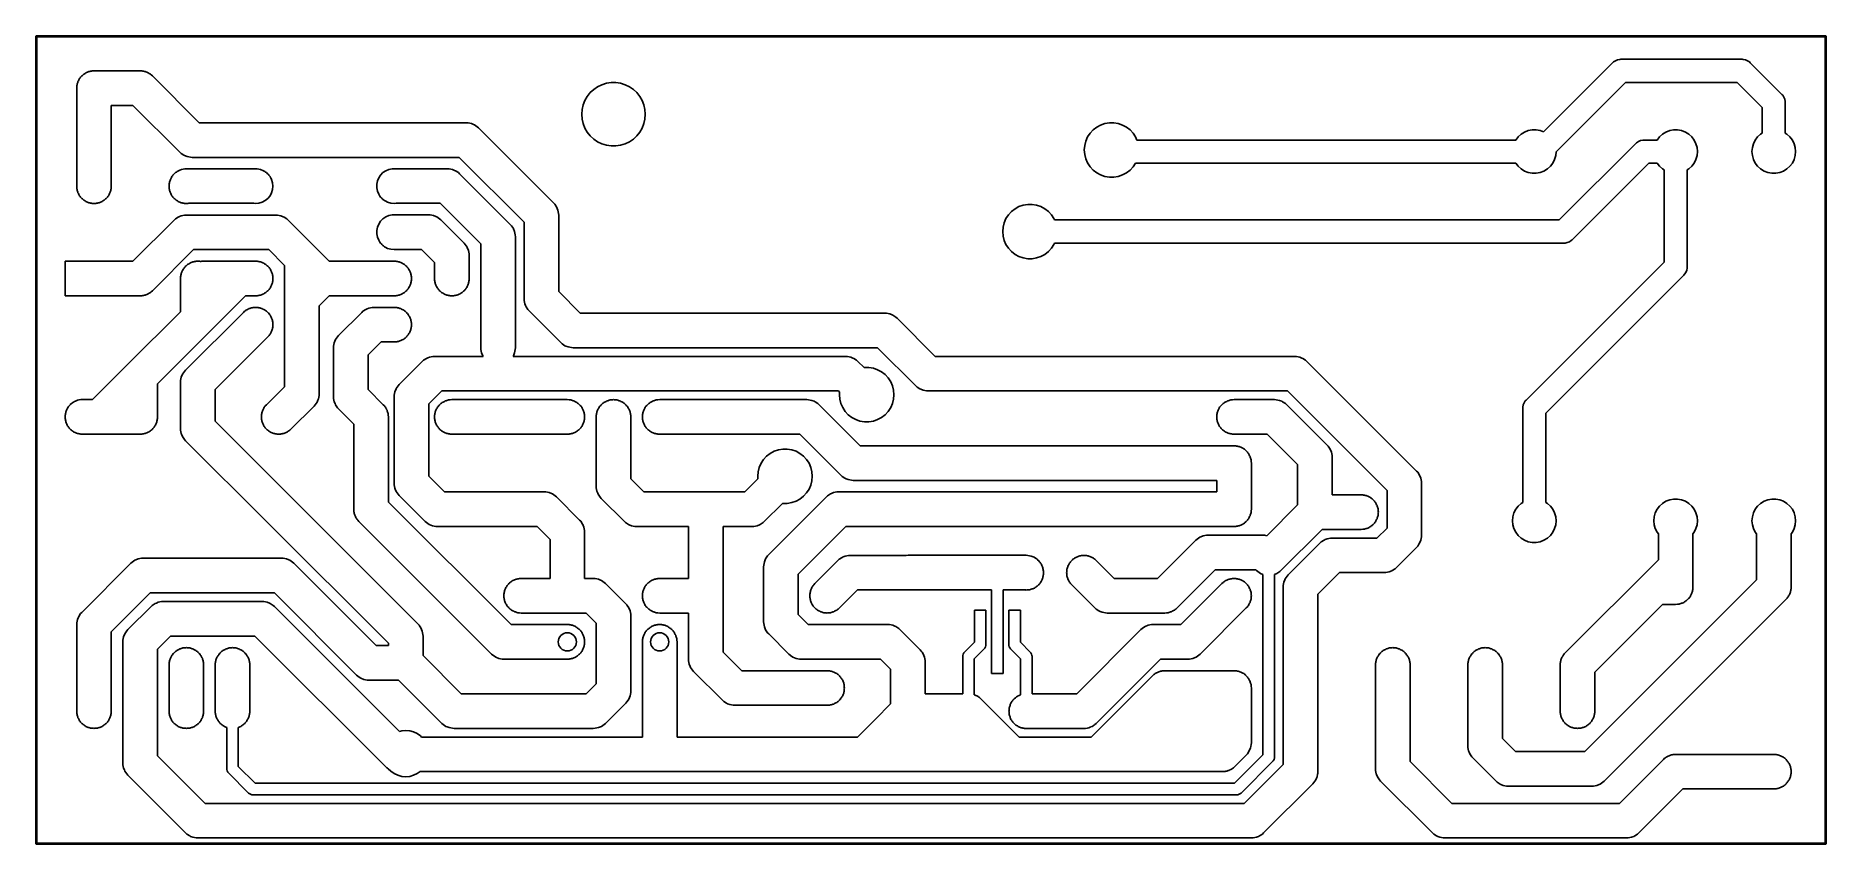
# Model space of a CAD drawing. Extents: x 95.2 to 193.7, y -111.1 to -66.6.
import ezdxf

# ---------------------------------------------------------------- set-up
doc = ezdxf.new("R2010")
doc.units = 0
doc.layers.add('BLACK', color=7, linetype='CONTINUOUS')

msp = doc.modelspace()

# ---------------------------------------------------------------- linework, layer by layer
at = {"layer": 'BLACK', "linetype": 'CONTINUOUS'}
for p, q in [((95.225, -66.675), (95.226903, -66.665433)), ((95.225, -111.125), (95.225, -66.675)), ((95.226903, -66.665433), (95.240433, -66.651903)), ((95.240433, -66.651903), (95.25, -66.65)), ((95.25, -66.65), (193.675, -66.65)), ((95.275, -66.7), (95.275, -111.1)), ((193.65, -66.7), (95.275, -66.7)), ((193.65, -111.1), (193.65, -66.7)), ((193.675, -66.65), (193.684567, -66.651903)), ((193.684567, -66.651903), (193.698097, -66.665433)), ((193.698097, -66.665433), (193.7, -66.675)), ((193.7, -66.675), (193.7, -111.125)), ((182.341529, -67.948057), (182.40375, -67.945)), ((182.40375, -67.945), (189.07125, -67.945)), ((189.07125, -67.945), (189.133471, -67.948057)), ((97.662712, -68.967144), (97.688708, -68.92824)), ((97.688708, -68.92824), (97.721796, -68.895151)), ((97.721796, -68.895151), (97.751481, -68.858981)), ((97.751481, -68.858981), (97.787651, -68.829296)), ((97.787651, -68.829296), (97.82074, -68.796208)), ((97.82074, -68.796208), (97.859644, -68.770212)), ((97.859644, -68.770212), (97.895819, -68.740525)), ((97.895819, -68.740525), (97.93709, -68.718464)), ((97.93709, -68.718464), (97.975995, -68.69247)), ((97.975995, -68.69247), (98.019226, -68.674562)), ((98.019226, -68.674562), (98.060494, -68.652505)), ((98.060494, -68.652505), (98.105269, -68.638922)), ((98.105269, -68.638922), (98.148504, -68.621014)), ((98.148504, -68.621014), (98.194398, -68.611885)), ((98.194398, -68.611885), (98.239176, -68.598302)), ((98.239176, -68.598302), (98.285748, -68.593715)), ((98.285748, -68.593715), (98.331639, -68.584587)), ((98.331639, -68.584587), (98.425, -68.58)), ((98.425, -68.58), (100.965, -68.58)), ((100.965, -68.58), (101.058361, -68.584587)), ((101.058361, -68.584587), (101.104251, -68.593715)), ((101.104251, -68.593715), (101.150824, -68.598302)), ((101.150824, -68.598302), (101.195601, -68.611885)), ((101.195601, -68.611885), (101.241496, -68.621014)), ((101.241496, -68.621014), (101.28473, -68.638922)), ((101.28473, -68.638922), (101.329506, -68.652505)), ((101.329506, -68.652505), (101.370773, -68.674562)), ((101.370773, -68.674562), (101.414006, -68.69247)), ((101.414006, -68.69247), (101.452912, -68.718466)), ((101.452912, -68.718466), (101.494181, -68.740525)), ((101.494181, -68.740525), (101.530354, -68.770211)), ((101.530354, -68.770211), (101.56926, -68.796208)), ((101.56926, -68.796208), (101.638519, -68.858981)), ((101.638519, -68.858981), (104.217038, -71.4375)), ((178.146428, -71.939295), (181.954737, -68.130987)), ((181.954737, -68.130987), (182.000899, -68.089148)), ((182.000899, -68.089148), (182.00091, -68.089138)), ((182.00091, -68.089138), (182.104413, -68.01998)), ((182.104413, -68.01998), (182.219419, -67.972343)), ((182.219419, -67.972343), (182.341509, -67.948057)), ((182.341509, -67.948057), (182.341529, -67.948057)), ((189.133471, -67.948057), (189.133491, -67.948057)), ((189.133491, -67.948057), (189.255581, -67.972343)), ((189.255581, -67.972343), (189.370587, -68.01998)), ((189.370587, -68.01998), (189.47409, -68.089138)), ((189.47409, -68.089138), (189.474099, -68.089147)), ((189.474099, -68.089147), (189.520263, -68.130987)), ((189.520263, -68.130987), (191.266512, -69.877237)), ((97.4725, -69.5325), (97.477087, -69.439139)), ((97.4725, -74.93), (97.4725, -69.5325)), ((97.477087, -69.439139), (97.486215, -69.393248)), ((97.486215, -69.393248), (97.490802, -69.346676)), ((97.490802, -69.346676), (97.504385, -69.301898)), ((97.504385, -69.301898), (97.513514, -69.256004)), ((97.513514, -69.256004), (97.531422, -69.212769)), ((97.531422, -69.212769), (97.545005, -69.167994)), ((97.545005, -69.167994), (97.567062, -69.126726)), ((97.567062, -69.126726), (97.58497, -69.083495)), ((97.58497, -69.083495), (97.610964, -69.04459)), ((97.610964, -69.04459), (97.633025, -69.003319)), ((97.633025, -69.003319), (97.662712, -68.967144)), ((125.554082, -69.98419), (125.717159, -69.779698)), ((125.717159, -69.779698), (125.908893, -69.601795)), ((125.908893, -69.601795), (126.125, -69.454456)), ((126.125, -69.454456), (126.360653, -69.340971)), ((126.360653, -69.340971), (126.610588, -69.263876)), ((126.610588, -69.263876), (126.869222, -69.224893)), ((126.869222, -69.224893), (127.130778, -69.224893)), ((127.130778, -69.224893), (127.389412, -69.263876)), ((127.389412, -69.263876), (127.639347, -69.340971)), ((127.639347, -69.340971), (127.875, -69.454456)), ((127.875, -69.454456), (128.091107, -69.601795)), ((128.091107, -69.601795), (128.282841, -69.779698)), ((128.282841, -69.779698), (128.445918, -69.98419)), ((182.666776, -69.215), (178.839664, -73.042111)), ((188.808224, -69.215), (182.666776, -69.215)), ((190.1825, -70.589275), (188.808224, -69.215)), ((191.266512, -69.877237), (191.308351, -69.923399)), ((100.570462, -70.485), (99.3775, -70.485)), ((99.3775, -70.485), (99.3775, -74.93)), ((103.148981, -73.063519), (100.570462, -70.485)), ((125.25, -70.97), (125.269546, -70.709176)), ((125.269546, -70.709176), (125.327748, -70.454178)), ((125.327748, -70.454178), (125.423304, -70.210703)), ((125.423304, -70.210703), (125.554082, -69.98419)), ((128.445918, -69.98419), (128.576696, -70.210703)), ((128.576696, -70.210703), (128.672252, -70.454178)), ((128.672252, -70.454178), (128.730454, -70.709176)), ((128.730454, -70.709176), (128.75, -70.97)), ((190.1825, -72.012791), (190.1825, -70.589275)), ((191.308351, -69.923399), (191.308362, -69.92341)), ((191.308362, -69.92341), (191.37752, -70.026913)), ((191.37752, -70.026913), (191.425157, -70.141919)), ((191.425157, -70.141919), (191.449442, -70.264009)), ((191.449442, -70.264009), (191.4525, -70.32625)), ((191.4525, -70.32625), (191.4525, -72.012791)), ((104.217038, -71.4375), (118.90375, -71.4375)), ((118.90375, -71.4375), (118.997111, -71.442087)), ((118.997111, -71.442087), (119.180246, -71.478514)), ((119.180246, -71.478514), (119.302228, -71.529041)), ((119.302228, -71.529041), (119.352756, -71.54997)), ((119.352756, -71.54997), (119.50801, -71.653708)), ((119.50801, -71.653708), (119.577269, -71.716481)), ((119.577269, -71.716481), (123.704769, -75.84398)), ((125.269546, -71.230824), (125.25, -70.97)), ((125.327748, -71.485822), (125.269546, -71.230824)), ((125.423304, -71.729297), (125.327748, -71.485822)), ((125.554082, -71.95581), (125.423304, -71.729297)), ((128.576696, -71.729297), (128.445918, -71.95581)), ((128.672252, -71.485822), (128.576696, -71.729297)), ((128.730454, -71.230824), (128.672252, -71.485822)), ((128.75, -70.97), (128.730454, -71.230824)), ((153.211545, -72.013425), (153.379334, -71.831158)), ((153.379334, -71.831158), (153.574834, -71.678994)), ((153.574834, -71.678994), (153.792713, -71.561084)), ((153.792713, -71.561084), (154.027028, -71.480644)), ((154.027028, -71.480644), (154.271387, -71.439867)), ((154.271387, -71.439867), (154.519125, -71.439867)), ((154.519125, -71.439867), (154.763484, -71.480644)), ((154.763484, -71.480644), (154.997799, -71.561084)), ((154.997799, -71.561084), (155.215678, -71.678994)), ((155.215678, -71.678994), (155.411178, -71.831158)), ((155.411178, -71.831158), (155.578967, -72.013425)), ((177.106364, -71.950804), (177.312854, -71.870809)), ((177.312854, -71.870809), (177.530528, -71.830119)), ((177.530528, -71.830119), (177.751972, -71.830119)), ((177.751972, -71.830119), (177.969646, -71.870809)), ((177.969646, -71.870809), (178.146428, -71.939295)), ((184.885114, -71.950804), (185.091604, -71.870809)), ((185.091604, -71.870809), (185.309278, -71.830119)), ((185.309278, -71.830119), (185.530722, -71.830119)), ((185.530722, -71.830119), (185.748396, -71.870809)), ((185.748396, -71.870809), (185.954886, -71.950804)), ((125.717159, -72.160302), (125.554082, -71.95581)), ((125.908893, -72.338205), (125.717159, -72.160302)), ((126.125, -72.485544), (125.908893, -72.338205)), ((126.360653, -72.599029), (126.125, -72.485544)), ((126.610588, -72.676124), (126.360653, -72.599029)), ((126.869222, -72.715107), (126.610588, -72.676124)), ((127.130778, -72.715107), (126.869222, -72.715107)), ((127.389412, -72.676124), (127.130778, -72.715107)), ((127.639347, -72.599029), (127.389412, -72.676124)), ((127.875, -72.485544), (127.639347, -72.599029)), ((128.091107, -72.338205), (127.875, -72.485544)), ((128.282841, -72.160302), (128.091107, -72.338205)), ((128.445918, -71.95581), (128.282841, -72.160302)), ((152.895256, -72.934744), (152.915714, -72.687852)), ((152.915714, -72.687852), (152.97653, -72.447695)), ((152.97653, -72.447695), (153.076045, -72.220823)), ((153.076045, -72.220823), (153.211545, -72.013425)), ((155.578967, -72.013425), (155.714467, -72.220823)), ((155.714467, -72.220823), (155.788675, -72.39)), ((155.788675, -72.39), (176.623467, -72.39)), ((176.623467, -72.39), (176.754439, -72.216565)), ((176.754439, -72.216565), (176.918088, -72.067379)), ((176.918088, -72.067379), (177.106364, -71.950804)), ((179.010852, -76.789872), (183.224737, -72.575987)), ((183.224737, -72.575987), (183.2709, -72.534147)), ((183.2709, -72.534147), (183.27091, -72.534138)), ((183.27091, -72.534138), (183.374413, -72.46498)), ((183.374413, -72.46498), (183.489419, -72.417343)), ((183.489419, -72.417343), (183.509675, -72.413313)), ((183.509675, -72.413313), (183.611509, -72.393057)), ((183.611509, -72.393057), (183.611529, -72.393057)), ((183.611529, -72.393057), (183.67375, -72.39)), ((183.67375, -72.39), (184.402217, -72.39)), ((184.402217, -72.39), (184.533189, -72.216565)), ((184.533189, -72.216565), (184.696838, -72.067379)), ((184.696838, -72.067379), (184.885114, -71.950804)), ((185.954886, -71.950804), (186.143162, -72.067379)), ((186.143162, -72.067379), (186.306811, -72.216565)), ((186.306811, -72.216565), (186.440261, -72.393281)), ((186.440261, -72.393281), (186.538967, -72.59151)), ((186.538967, -72.59151), (186.599568, -72.804501)), ((186.599568, -72.804501), (186.62, -73.025)), ((189.6175, -73.025), (189.637932, -72.804501)), ((189.637932, -72.804501), (189.698533, -72.59151)), ((189.698533, -72.59151), (189.797239, -72.393281)), ((189.797239, -72.393281), (189.930689, -72.216565)), ((189.930689, -72.216565), (190.094338, -72.067379)), ((190.094338, -72.067379), (190.1825, -72.012791)), ((191.4525, -72.012791), (191.540662, -72.067379)), ((191.540662, -72.067379), (191.704311, -72.216565)), ((191.704311, -72.216565), (191.837761, -72.393281)), ((191.837761, -72.393281), (191.936467, -72.59151)), ((191.936467, -72.59151), (191.997068, -72.804501)), ((191.997068, -72.804501), (192.0175, -73.025)), ((103.21824, -73.126292), (103.148981, -73.063519)), ((103.373494, -73.23003), (103.21824, -73.126292)), ((103.41084, -73.245499), (103.373494, -73.23003)), ((103.546004, -73.301486), (103.41084, -73.245499)), ((103.729139, -73.337913), (103.546004, -73.301486)), ((103.8225, -73.3425), (103.729139, -73.337913)), ((118.509212, -73.3425), (103.8225, -73.3425)), ((122.07875, -76.912038), (118.509212, -73.3425)), ((152.915714, -73.181636), (152.895256, -72.934744)), ((152.97653, -73.421793), (152.915714, -73.181636)), ((153.076045, -73.648665), (152.97653, -73.421793)), ((153.211545, -73.856063), (153.076045, -73.648665)), ((153.379334, -74.03833), (153.211545, -73.856063)), ((155.578967, -73.856063), (155.411178, -74.03833)), ((155.707061, -73.66), (155.578967, -73.856063)), ((176.623467, -73.66), (155.707061, -73.66)), ((176.754439, -73.833435), (176.623467, -73.66)), ((176.918088, -73.982621), (176.754439, -73.833435)), ((178.528061, -73.833435), (178.364412, -73.982621)), ((178.661511, -73.656719), (178.528061, -73.833435)), ((178.760217, -73.45849), (178.661511, -73.656719)), ((178.820818, -73.245499), (178.760217, -73.45849)), ((178.839664, -73.042111), (178.820818, -73.245499)), ((183.936776, -73.66), (179.722891, -77.873885)), ((184.402217, -73.66), (183.936776, -73.66)), ((184.533189, -73.833435), (184.402217, -73.66)), ((184.696838, -73.982621), (184.533189, -73.833435)), ((186.306811, -73.833435), (186.143162, -73.982621)), ((186.440261, -73.656719), (186.306811, -73.833435)), ((186.538967, -73.45849), (186.440261, -73.656719)), ((186.599568, -73.245499), (186.538967, -73.45849)), ((186.62, -73.025), (186.599568, -73.245499)), ((189.637932, -73.245499), (189.6175, -73.025)), ((189.698533, -73.45849), (189.637932, -73.245499)), ((189.797239, -73.656719), (189.698533, -73.45849)), ((189.930689, -73.833435), (189.797239, -73.656719)), ((190.094338, -73.982621), (189.930689, -73.833435)), ((191.704311, -73.833435), (191.540662, -73.982621)), ((191.837761, -73.656719), (191.704311, -73.833435)), ((191.936467, -73.45849), (191.837761, -73.656719)), ((191.997068, -73.245499), (191.936467, -73.45849)), ((192.0175, -73.025), (191.997068, -73.245499)), ((102.557087, -74.836639), (102.566214, -74.79075)), ((102.557087, -74.883427), (102.557087, -74.836639)), ((102.566214, -74.79075), (102.570802, -74.744176)), ((102.570802, -74.744176), (102.584387, -74.699391)), ((102.584387, -74.699391), (102.593515, -74.653504)), ((102.593515, -74.653504), (102.61142, -74.610275)), ((102.61142, -74.610275), (102.625005, -74.565494)), ((102.625005, -74.565494), (102.647062, -74.524226)), ((102.647062, -74.524226), (102.66497, -74.480994)), ((102.66497, -74.480994), (102.690966, -74.442087)), ((102.690966, -74.442087), (102.713025, -74.400819)), ((102.713025, -74.400819), (102.742711, -74.364645)), ((102.742711, -74.364645), (102.768708, -74.32574)), ((102.768708, -74.32574), (102.831481, -74.256481)), ((102.831481, -74.256481), (102.841481, -74.246481)), ((102.841481, -74.246481), (102.91074, -74.183708)), ((102.91074, -74.183708), (102.961403, -74.149855)), ((102.961403, -74.149855), (102.975819, -74.138025)), ((102.975819, -74.138025), (102.992264, -74.129234)), ((102.992264, -74.129234), (103.065994, -74.07997)), ((103.065994, -74.07997), (103.138336, -74.050005)), ((103.138336, -74.050005), (103.238504, -74.008514)), ((103.238504, -74.008514), (103.421639, -73.972087)), ((103.421639, -73.972087), (103.515, -73.9675)), ((103.515, -73.9675), (107.305, -73.9675)), ((107.305, -73.9675), (107.398361, -73.972087)), ((107.398361, -73.972087), (107.581496, -74.008514)), ((107.581496, -74.008514), (107.754005, -74.07997)), ((107.754005, -74.07997), (107.827732, -74.129233)), ((107.827732, -74.129233), (107.844181, -74.138025)), ((107.844181, -74.138025), (107.858597, -74.149856)), ((107.858597, -74.149856), (107.90926, -74.183708)), ((107.90926, -74.183708), (107.952348, -74.226796)), ((107.952348, -74.226796), (107.988519, -74.256481)), ((107.988519, -74.256481), (108.018203, -74.292651)), ((108.018203, -74.292651), (108.041292, -74.31574)), ((108.041292, -74.31574), (108.05943, -74.342886)), ((108.05943, -74.342886), (108.106975, -74.400819)), ((108.106975, -74.400819), (108.142303, -74.466914)), ((108.142303, -74.466914), (108.14503, -74.470995)), ((108.14503, -74.470995), (108.146908, -74.475529)), ((108.146908, -74.475529), (108.194995, -74.565494)), ((108.194995, -74.565494), (108.249198, -74.744176)), ((108.249198, -74.744176), (108.2675, -74.93)), ((113.977087, -74.826639), (114.013514, -74.643504)), ((113.977087, -75.013361), (113.977087, -74.826639)), ((114.013514, -74.643504), (114.08497, -74.470995)), ((114.08497, -74.470995), (114.188708, -74.31574)), ((114.188708, -74.31574), (114.32074, -74.183708)), ((114.32074, -74.183708), (114.475995, -74.07997)), ((114.475995, -74.07997), (114.648504, -74.008514)), ((114.648504, -74.008514), (114.831639, -73.972087)), ((114.831639, -73.972087), (114.925, -73.9675)), ((114.925, -73.9675), (117.861875, -73.9675)), ((117.861875, -73.9675), (117.955236, -73.972087)), ((117.955236, -73.972087), (118.138371, -74.008514)), ((118.138371, -74.008514), (118.260353, -74.059041)), ((118.260353, -74.059041), (118.310881, -74.07997)), ((118.310881, -74.07997), (118.466135, -74.183708)), ((118.466135, -74.183708), (118.535394, -74.246481)), ((118.535394, -74.246481), (121.323519, -77.034606)), ((153.574834, -74.190494), (153.379334, -74.03833)), ((153.792713, -74.308404), (153.574834, -74.190494)), ((154.027028, -74.388844), (153.792713, -74.308404)), ((154.271387, -74.429621), (154.027028, -74.388844)), ((154.519125, -74.429621), (154.271387, -74.429621)), ((154.763484, -74.388844), (154.519125, -74.429621)), ((154.997799, -74.308404), (154.763484, -74.388844)), ((155.215678, -74.190494), (154.997799, -74.308404)), ((155.411178, -74.03833), (155.215678, -74.190494)), ((177.106364, -74.099196), (176.918088, -73.982621)), ((177.312854, -74.179191), (177.106364, -74.099196)), ((177.530528, -74.219881), (177.312854, -74.179191)), ((177.751972, -74.219881), (177.530528, -74.219881)), ((177.969646, -74.179191), (177.751972, -74.219881)), ((178.176136, -74.099196), (177.969646, -74.179191)), ((178.364412, -73.982621), (178.176136, -74.099196)), ((184.785, -74.037208), (184.696838, -73.982621)), ((184.785, -79.111974), (184.785, -74.037208)), ((186.143162, -73.982621), (186.055, -74.037208)), ((186.055, -74.037208), (186.055, -79.375)), ((190.282614, -74.099196), (190.094338, -73.982621)), ((190.489104, -74.179191), (190.282614, -74.099196)), ((190.706778, -74.219881), (190.489104, -74.179191)), ((190.928222, -74.219881), (190.706778, -74.219881)), ((191.145896, -74.179191), (190.928222, -74.219881)), ((191.352386, -74.099196), (191.145896, -74.179191)), ((191.540662, -73.982621), (191.352386, -74.099196)), ((97.477087, -75.023361), (97.4725, -74.93)), ((97.486215, -75.069251), (97.477087, -75.023361)), ((97.490802, -75.115824), (97.486215, -75.069251)), ((97.504385, -75.160601), (97.490802, -75.115824)), ((97.513514, -75.206496), (97.504385, -75.160601)), ((97.531422, -75.24973), (97.513514, -75.206496)), ((97.545005, -75.294506), (97.531422, -75.24973)), ((97.567062, -75.335773), (97.545005, -75.294506)), ((97.58497, -75.379005), (97.567062, -75.335773)), ((97.610964, -75.417909), (97.58497, -75.379005)), ((97.633025, -75.459181), (97.610964, -75.417909)), ((97.662712, -75.495355), (97.633025, -75.459181)), ((97.688708, -75.53426), (97.662712, -75.495355)), ((97.721796, -75.567348), (97.688708, -75.53426)), ((97.751481, -75.603519), (97.721796, -75.567348)), ((97.787651, -75.633203), (97.751481, -75.603519)), ((97.82074, -75.666292), (97.787651, -75.633203)), ((97.859644, -75.692287), (97.82074, -75.666292)), ((97.895819, -75.721975), (97.859644, -75.692287)), ((97.93709, -75.744035), (97.895819, -75.721975)), ((97.975995, -75.77003), (97.93709, -75.744035)), ((98.019226, -75.787937), (97.975995, -75.77003)), ((98.060494, -75.809995), (98.019226, -75.787937)), ((98.105269, -75.823577), (98.060494, -75.809995)), ((98.148504, -75.841486), (98.105269, -75.823577)), ((98.74473, -75.823577), (98.701496, -75.841486)), ((98.789506, -75.809995), (98.74473, -75.823577)), ((98.830773, -75.787937), (98.789506, -75.809995)), ((98.874005, -75.77003), (98.830773, -75.787937)), ((98.912909, -75.744035), (98.874005, -75.77003)), ((98.954181, -75.721975), (98.912909, -75.744035)), ((98.990355, -75.692287), (98.954181, -75.721975)), ((99.02926, -75.666292), (98.990355, -75.692287)), ((99.062348, -75.633203), (99.02926, -75.666292)), ((99.098519, -75.603519), (99.062348, -75.633203)), ((99.128203, -75.567348), (99.098519, -75.603519)), ((99.161292, -75.53426), (99.128203, -75.567348)), ((99.187287, -75.495355), (99.161292, -75.53426)), ((99.216975, -75.459181), (99.187287, -75.495355)), ((99.239035, -75.417909), (99.216975, -75.459181)), ((99.26503, -75.379005), (99.239035, -75.417909)), ((99.282937, -75.335773), (99.26503, -75.379005)), ((99.304995, -75.294506), (99.282937, -75.335773)), ((99.318577, -75.24973), (99.304995, -75.294506)), ((99.336486, -75.206496), (99.318577, -75.24973)), ((99.345614, -75.160601), (99.336486, -75.206496)), ((99.359198, -75.115824), (99.345614, -75.160601)), ((99.363784, -75.069251), (99.359198, -75.115824)), ((99.372913, -75.023361), (99.363784, -75.069251)), ((99.3775, -74.93), (99.372913, -75.023361)), ((102.5525, -74.93), (102.557087, -74.883427)), ((102.557087, -74.976572), (102.5525, -74.93)), ((102.557087, -75.023361), (102.557087, -74.976572)), ((102.566214, -75.069249), (102.557087, -75.023361)), ((102.570802, -75.115824), (102.566214, -75.069249)), ((102.584387, -75.160608), (102.570802, -75.115824)), ((102.593515, -75.206496), (102.584387, -75.160608)), ((102.61142, -75.249724), (102.593515, -75.206496)), ((102.625005, -75.294506), (102.61142, -75.249724)), ((102.647062, -75.335773), (102.625005, -75.294506)), ((102.66497, -75.379006), (102.647062, -75.335773)), ((102.690966, -75.417912), (102.66497, -75.379006)), ((102.713025, -75.459181), (102.690966, -75.417912)), ((102.742711, -75.495354), (102.713025, -75.459181)), ((102.768708, -75.53426), (102.742711, -75.495354)), ((102.801796, -75.567348), (102.768708, -75.53426)), ((102.831481, -75.603519), (102.801796, -75.567348)), ((102.867651, -75.633203), (102.831481, -75.603519)), ((102.90074, -75.666292), (102.867651, -75.633203)), ((102.939645, -75.692288), (102.90074, -75.666292)), ((102.975819, -75.721975), (102.939645, -75.692288)), ((103.017087, -75.744033), (102.975819, -75.721975)), ((103.055994, -75.77003), (103.017087, -75.744033)), ((103.099226, -75.787937), (103.055994, -75.77003)), ((103.140494, -75.809995), (103.099226, -75.787937)), ((103.185275, -75.823579), (103.140494, -75.809995)), ((103.228504, -75.841485), (103.185275, -75.823579)), ((107.679506, -75.809995), (107.500824, -75.864198)), ((107.844181, -75.721975), (107.679506, -75.809995)), ((107.988519, -75.603519), (107.844181, -75.721975)), ((108.106975, -75.459181), (107.988519, -75.603519)), ((108.194995, -75.294506), (108.106975, -75.459181)), ((108.249198, -75.115824), (108.194995, -75.294506)), ((108.2675, -74.93), (108.249198, -75.115824)), ((114.013514, -75.196496), (113.977087, -75.013361)), ((114.08497, -75.369005), (114.013514, -75.196496)), ((114.134233, -75.442732), (114.08497, -75.369005)), ((114.143025, -75.459181), (114.134233, -75.442732)), ((114.154856, -75.473597), (114.143025, -75.459181)), ((114.188708, -75.52426), (114.154856, -75.473597)), ((114.231796, -75.567348), (114.188708, -75.52426)), ((114.261481, -75.603519), (114.231796, -75.567348)), ((114.297651, -75.633203), (114.261481, -75.603519)), ((114.32074, -75.656292), (114.297651, -75.633203)), ((114.347886, -75.67443), (114.32074, -75.656292)), ((114.405819, -75.721975), (114.347886, -75.67443)), ((114.471914, -75.757303), (114.405819, -75.721975)), ((114.475995, -75.76003), (114.471914, -75.757303)), ((114.480529, -75.761908), (114.475995, -75.76003)), ((114.570494, -75.809995), (114.480529, -75.761908)), ((114.749176, -75.864198), (114.570494, -75.809995)), ((98.194398, -75.850614), (98.148504, -75.841486)), ((98.239176, -75.864198), (98.194398, -75.850614)), ((98.285748, -75.868784), (98.239176, -75.864198)), ((98.331639, -75.877913), (98.285748, -75.868784)), ((98.378427, -75.877913), (98.331639, -75.877913)), ((98.425, -75.8825), (98.378427, -75.877913)), ((98.471573, -75.877913), (98.425, -75.8825)), ((98.518361, -75.877913), (98.471573, -75.877913)), ((98.564251, -75.868784), (98.518361, -75.877913)), ((98.610824, -75.864198), (98.564251, -75.868784)), ((98.655601, -75.850614), (98.610824, -75.864198)), ((98.701496, -75.841486), (98.655601, -75.850614)), ((100.570462, -79.0575), (102.83148, -76.796481)), ((102.83148, -76.796481), (102.90074, -76.733708)), ((102.90074, -76.733708), (103.055994, -76.62997)), ((103.055994, -76.62997), (103.12745, -76.600372)), ((103.12745, -76.600372), (103.228504, -76.558514)), ((103.274391, -75.850612), (103.228504, -75.841485)), ((103.228504, -76.558514), (103.411639, -76.522087)), ((103.319176, -75.864198), (103.274391, -75.850612)), ((103.36575, -75.868785), (103.319176, -75.864198)), ((103.411639, -75.877913), (103.36575, -75.868785)), ((103.458427, -75.877913), (103.411639, -75.877913)), ((103.411639, -76.522087), (103.505, -76.5175)), ((103.505, -75.8825), (103.458427, -75.877913)), ((103.551573, -75.877913), (103.505, -75.8825)), ((103.505, -76.5175), (107.315, -76.5175)), ((103.598361, -75.877913), (103.551573, -75.877913)), ((103.625574, -75.8725), (103.598361, -75.877913)), ((107.213468, -75.8725), (103.625574, -75.8725)), ((107.315, -75.8825), (107.213468, -75.8725)), ((107.500824, -75.864198), (107.315, -75.8825)), ((107.315, -76.5175), (108.42875, -76.5175)), ((108.42875, -76.5175), (108.522111, -76.522087)), ((108.522111, -76.522087), (108.705246, -76.558514)), ((108.705246, -76.558514), (108.827228, -76.609041)), ((108.827228, -76.609041), (108.877756, -76.62997)), ((108.877756, -76.62997), (109.03301, -76.733708)), ((109.03301, -76.733708), (109.102269, -76.796481)), ((109.102269, -76.796481), (111.363289, -79.0575)), ((114.188708, -76.85574), (114.32074, -76.723708)), ((114.32074, -76.723708), (114.475995, -76.61997)), ((114.475995, -76.61997), (114.648504, -76.548514)), ((114.648504, -76.548514), (114.831639, -76.512087)), ((114.935, -75.8825), (114.749176, -75.864198)), ((114.831639, -76.512087), (114.925, -76.5075)), ((114.925, -76.5075), (116.83, -76.5075)), ((115.036532, -75.8725), (114.935, -75.8825)), ((117.467337, -75.8725), (115.036532, -75.8725)), ((116.83, -76.5075), (116.923361, -76.512087)), ((116.923361, -76.512087), (117.106496, -76.548514)), ((117.106496, -76.548514), (117.228478, -76.599041)), ((117.228478, -76.599041), (117.279006, -76.61997)), ((117.279006, -76.61997), (117.43426, -76.723708)), ((117.43426, -76.723708), (117.503519, -76.786481)), ((119.6975, -78.102663), (117.467337, -75.8725)), ((117.503519, -76.786481), (118.783519, -78.066481)), ((123.704769, -75.84398), (123.767542, -75.91324)), ((123.767542, -75.91324), (123.87128, -76.068494)), ((123.87128, -76.068494), (123.87128, -76.068495)), ((123.87128, -76.068495), (123.942736, -76.241004)), ((123.942736, -76.241004), (123.979163, -76.424139)), ((123.979163, -76.424139), (123.98375, -76.5175)), ((123.98375, -76.5175), (123.98375, -80.726711)), ((148.486402, -76.937823), (148.585917, -76.710951)), ((148.585917, -76.710951), (148.721417, -76.503553)), ((148.721417, -76.503553), (148.889206, -76.321286)), ((148.889206, -76.321286), (149.084706, -76.169122)), ((149.084706, -76.169122), (149.302585, -76.051212)), ((149.302585, -76.051212), (149.5369, -75.970772)), ((149.5369, -75.970772), (149.781259, -75.929995)), ((149.781259, -75.929995), (150.028997, -75.929995)), ((150.028997, -75.929995), (150.273356, -75.970772)), ((150.273356, -75.970772), (150.507671, -76.051212)), ((150.507671, -76.051212), (150.72555, -76.169122)), ((150.72555, -76.169122), (150.92105, -76.321286)), ((150.92105, -76.321286), (151.088839, -76.503553)), ((151.088839, -76.503553), (151.224339, -76.710951)), ((151.224339, -76.710951), (151.258957, -76.789872)), ((151.258957, -76.789872), (179.010852, -76.789872)), ((113.977087, -77.366639), (114.013514, -77.183504)), ((113.977087, -77.553361), (113.977087, -77.366639)), ((114.013514, -77.736496), (113.977087, -77.553361)), ((114.013514, -77.183504), (114.08497, -77.010995)), ((114.08497, -77.909005), (114.013514, -77.736496)), ((114.08497, -77.010995), (114.188708, -76.85574)), ((121.323519, -77.034606), (121.386292, -77.103865)), ((121.386292, -77.103865), (121.49003, -77.259119)), ((121.49003, -77.259119), (121.500409, -77.284176)), ((121.500409, -77.284176), (121.561486, -77.431629)), ((121.561486, -77.431629), (121.597913, -77.614764)), ((121.597913, -77.614764), (121.6025, -77.708125)), ((121.6025, -77.708125), (121.6025, -83.82)), ((122.07875, -81.12125), (122.07875, -76.912038)), ((148.405128, -77.424872), (148.425586, -77.17798)), ((148.425586, -77.671764), (148.405128, -77.424872)), ((148.425586, -77.17798), (148.486402, -76.937823)), ((148.486402, -77.911921), (148.425586, -77.671764)), ((103.899539, -78.4225), (101.638519, -80.683519)), ((107.315, -78.4225), (103.899539, -78.4225)), ((108.034212, -78.4225), (107.315, -78.4225)), ((108.9025, -79.290788), (108.034212, -78.4225)), ((114.134233, -77.982732), (114.08497, -77.909005)), ((114.143025, -77.999181), (114.134233, -77.982732)), ((114.154856, -78.013597), (114.143025, -77.999181)), ((114.188708, -78.06426), (114.154856, -78.013597)), ((114.231796, -78.107348), (114.188708, -78.06426)), ((114.261481, -78.143519), (114.231796, -78.107348)), ((114.297651, -78.173203), (114.261481, -78.143519)), ((114.32074, -78.196292), (114.297651, -78.173203)), ((114.347886, -78.21443), (114.32074, -78.196292)), ((114.405819, -78.261975), (114.347886, -78.21443)), ((114.471914, -78.297303), (114.405819, -78.261975)), ((114.475995, -78.30003), (114.471914, -78.297303)), ((114.480529, -78.301908), (114.475995, -78.30003)), ((114.570494, -78.349995), (114.480529, -78.301908)), ((114.749176, -78.404198), (114.570494, -78.349995)), ((114.935, -78.4225), (114.749176, -78.404198)), ((115.036532, -78.4125), (114.935, -78.4225)), ((116.435462, -78.4125), (115.036532, -78.4125)), ((117.1575, -79.134538), (116.435462, -78.4125)), ((118.783519, -78.066481), (118.846292, -78.13574)), ((118.846292, -78.13574), (118.95003, -78.290994)), ((118.95003, -78.290994), (118.957915, -78.31003)), ((118.957915, -78.31003), (119.021486, -78.463504)), ((119.021486, -78.463504), (119.057913, -78.646639)), ((119.057913, -78.646639), (119.0625, -78.74)), ((119.0625, -78.74), (119.0625, -80.01)), ((119.6975, -83.82), (119.6975, -78.102663)), ((148.585917, -78.138793), (148.486402, -77.911921)), ((148.721417, -78.346191), (148.585917, -78.138793)), ((148.889206, -78.528458), (148.721417, -78.346191)), ((149.084706, -78.680622), (148.889206, -78.528458)), ((149.302585, -78.798532), (149.084706, -78.680622)), ((150.72555, -78.680622), (150.507671, -78.798532)), ((150.92105, -78.528458), (150.72555, -78.680622)), ((151.088839, -78.346191), (150.92105, -78.528458)), ((151.224339, -78.138793), (151.088839, -78.346191)), ((151.258957, -78.059872), (151.224339, -78.138793)), ((179.273878, -78.059872), (151.258957, -78.059872)), ((179.336099, -78.056815), (179.273878, -78.059872)), ((179.336119, -78.056815), (179.336099, -78.056815)), ((179.458209, -78.032529), (179.336119, -78.056815)), ((179.573215, -77.984892), (179.458209, -78.032529)), ((179.573621, -77.984621), (179.573215, -77.984892)), ((179.676718, -77.915734), (179.573621, -77.984621)), ((179.676727, -77.915724), (179.676718, -77.915734)), ((179.722891, -77.873885), (179.676727, -77.915724)), ((96.8375, -79.909562), (96.8375, -79.0575)), ((96.8375, -79.0575), (97.689563, -79.0575)), ((97.689563, -79.0575), (97.691639, -79.057087)), ((97.691639, -79.057087), (97.878361, -79.057087)), ((97.878361, -79.057087), (97.880437, -79.0575)), ((97.880437, -79.0575), (98.7425, -79.0575)), ((98.7425, -79.0575), (100.570462, -79.0575)), ((103.219385, -79.779398), (103.228514, -79.733504)), ((103.228514, -79.733504), (103.246422, -79.690269)), ((103.246422, -79.690269), (103.260005, -79.645494)), ((103.260005, -79.645494), (103.282062, -79.604226)), ((103.282062, -79.604226), (103.29997, -79.560995)), ((103.29997, -79.560995), (103.325964, -79.52209)), ((103.325964, -79.52209), (103.348025, -79.480819)), ((103.348025, -79.480819), (103.377712, -79.444644)), ((103.377712, -79.444644), (103.403708, -79.40574)), ((103.403708, -79.40574), (103.436796, -79.372651)), ((103.436796, -79.372651), (103.466481, -79.336481)), ((103.466481, -79.336481), (103.502651, -79.306796)), ((103.502651, -79.306796), (103.53574, -79.273708)), ((103.53574, -79.273708), (103.574644, -79.247712)), ((103.574644, -79.247712), (103.610819, -79.218025)), ((103.610819, -79.218025), (103.65209, -79.195964)), ((103.65209, -79.195964), (103.690995, -79.16997)), ((103.690995, -79.16997), (103.734226, -79.152062)), ((103.734226, -79.152062), (103.775494, -79.130005)), ((103.775494, -79.130005), (103.820269, -79.116422)), ((103.820269, -79.116422), (103.863504, -79.098514)), ((103.863504, -79.098514), (103.909398, -79.089385)), ((103.909398, -79.089385), (103.954176, -79.075802)), ((103.954176, -79.075802), (104.000748, -79.071215)), ((104.000748, -79.071215), (104.046639, -79.062087)), ((104.046639, -79.062087), (104.093427, -79.062087)), ((104.093427, -79.062087), (104.14, -79.0575)), ((104.14, -79.0575), (104.186573, -79.062087)), ((104.186573, -79.062087), (104.233361, -79.062087)), ((104.233361, -79.062087), (104.279251, -79.071215)), ((104.279251, -79.071215), (104.305333, -79.073783)), ((104.305333, -79.073783), (104.364139, -79.062087)), ((104.364139, -79.062087), (104.4575, -79.0575)), ((104.4575, -79.0575), (107.295, -79.0575)), ((107.295, -79.0575), (107.315, -79.0575)), ((107.315, -79.0575), (107.408361, -79.062087)), ((107.408361, -79.062087), (107.454251, -79.071215)), ((107.454251, -79.071215), (107.500824, -79.075802)), ((107.500824, -79.075802), (107.545601, -79.089385)), ((107.545601, -79.089385), (107.591496, -79.098514)), ((107.591496, -79.098514), (107.63473, -79.116422)), ((107.63473, -79.116422), (107.679506, -79.130005)), ((107.679506, -79.130005), (107.720773, -79.152062)), ((107.720773, -79.152062), (107.764005, -79.16997)), ((107.764005, -79.16997), (107.802909, -79.195964)), ((107.802909, -79.195964), (107.844181, -79.218025)), ((107.844181, -79.218025), (107.880355, -79.247712)), ((107.880355, -79.247712), (107.91926, -79.273708)), ((107.91926, -79.273708), (107.952348, -79.306796)), ((107.952348, -79.306796), (107.988519, -79.336481)), ((107.988519, -79.336481), (108.018203, -79.372651)), ((108.018203, -79.372651), (108.051292, -79.40574)), ((108.051292, -79.40574), (108.077287, -79.444644)), ((108.077287, -79.444644), (108.106975, -79.480819)), ((108.106975, -79.480819), (108.129035, -79.52209)), ((108.129035, -79.52209), (108.15503, -79.560995)), ((108.15503, -79.560995), (108.172937, -79.604226)), ((108.172937, -79.604226), (108.194995, -79.645494)), ((108.194995, -79.645494), (108.208577, -79.690269)), ((108.208577, -79.690269), (108.226486, -79.733504)), ((108.226486, -79.733504), (108.235614, -79.779398)), ((108.9025, -81.12125), (108.9025, -79.290788)), ((111.363289, -79.0575), (114.935, -79.0575)), ((114.935, -79.0575), (115.028361, -79.062087)), ((115.028361, -79.062087), (115.074251, -79.071215)), ((115.074251, -79.071215), (115.120824, -79.075802)), ((115.120824, -79.075802), (115.165601, -79.089385)), ((115.165601, -79.089385), (115.211496, -79.098514)), ((115.211496, -79.098514), (115.25473, -79.116422)), ((115.25473, -79.116422), (115.299506, -79.130005)), ((115.299506, -79.130005), (115.340773, -79.152062)), ((115.340773, -79.152062), (115.384005, -79.16997)), ((115.384005, -79.16997), (115.422909, -79.195964)), ((115.422909, -79.195964), (115.464181, -79.218025)), ((115.464181, -79.218025), (115.500355, -79.247712)), ((115.500355, -79.247712), (115.53926, -79.273708)), ((115.53926, -79.273708), (115.572348, -79.306796)), ((115.572348, -79.306796), (115.608519, -79.336481)), ((115.608519, -79.336481), (115.638203, -79.372651)), ((115.638203, -79.372651), (115.671292, -79.40574)), ((115.671292, -79.40574), (115.697287, -79.444644)), ((115.697287, -79.444644), (115.726975, -79.480819)), ((115.726975, -79.480819), (115.749035, -79.52209)), ((115.749035, -79.52209), (115.77503, -79.560995)), ((115.77503, -79.560995), (115.792937, -79.604226)), ((115.792937, -79.604226), (115.814995, -79.645494)), ((115.814995, -79.645494), (115.828577, -79.690269)), ((115.828577, -79.690269), (115.846486, -79.733504)), ((115.846486, -79.733504), (115.855614, -79.779398)), ((117.1575, -80.01), (117.1575, -79.134538)), ((149.5369, -78.878972), (149.302585, -78.798532)), ((149.781259, -78.919749), (149.5369, -78.878972)), ((150.028997, -78.919749), (149.781259, -78.919749)), ((150.273356, -78.878972), (150.028997, -78.919749)), ((150.507671, -78.798532), (150.273356, -78.878972)), ((177.192237, -86.704737), (184.785, -79.111974)), ((185.98002, -79.674337), (185.910862, -79.77784)), ((186.027657, -79.559331), (185.98002, -79.674337)), ((186.028321, -79.555994), (186.027657, -79.559331)), ((186.051943, -79.437241), (186.028321, -79.555994)), ((186.055, -79.375), (186.051943, -79.43722)), ((186.051943, -79.43722), (186.051943, -79.437241)), ((96.837087, -79.911639), (96.8375, -79.909562)), ((96.837087, -80.098361), (96.837087, -79.911639)), ((96.8375, -80.100437), (96.837087, -80.098361)), ((96.8375, -80.9625), (96.8375, -80.100437)), ((101.56926, -80.746292), (101.530354, -80.772288)), ((101.638519, -80.683519), (101.56926, -80.746292)), ((103.1875, -80.01), (103.192087, -79.916639)), ((103.1875, -81.837962), (103.1875, -80.01)), ((103.192087, -79.916639), (103.201215, -79.870748)), ((103.201215, -79.870748), (103.205802, -79.824176)), ((103.205802, -79.824176), (103.219385, -79.779398)), ((107.91926, -80.746292), (107.880355, -80.772287)), ((107.952348, -80.713203), (107.91926, -80.746292)), ((107.988519, -80.683519), (107.952348, -80.713203)), ((108.018203, -80.647348), (107.988519, -80.683519)), ((108.051292, -80.61426), (108.018203, -80.647348)), ((108.077287, -80.575355), (108.051292, -80.61426)), ((108.106975, -80.539181), (108.077287, -80.575355)), ((108.129035, -80.497909), (108.106975, -80.539181)), ((108.15503, -80.459005), (108.129035, -80.497909)), ((108.172937, -80.415773), (108.15503, -80.459005)), ((108.194995, -80.374506), (108.172937, -80.415773)), ((108.208577, -80.32973), (108.194995, -80.374506)), ((108.226486, -80.286496), (108.208577, -80.32973)), ((108.235614, -80.240601), (108.226486, -80.286496)), ((108.235614, -79.779398), (108.249198, -79.824176)), ((108.249198, -80.195824), (108.235614, -80.240601)), ((108.249198, -79.824176), (108.253784, -79.870748)), ((108.253784, -80.149251), (108.249198, -80.195824)), ((108.253784, -79.870748), (108.262913, -79.916639)), ((108.262913, -80.103361), (108.253784, -80.149251)), ((108.262913, -79.916639), (108.262913, -79.963427)), ((108.262913, -79.963427), (108.2675, -80.01)), ((108.2675, -80.01), (108.262913, -80.056572)), ((108.262913, -80.056572), (108.262913, -80.103361)), ((115.53926, -80.746292), (115.500355, -80.772287)), ((115.572348, -80.713203), (115.53926, -80.746292)), ((115.608519, -80.683519), (115.572348, -80.713203)), ((115.638203, -80.647348), (115.608519, -80.683519)), ((115.671292, -80.61426), (115.638203, -80.647348)), ((115.697287, -80.575355), (115.671292, -80.61426)), ((115.726975, -80.539181), (115.697287, -80.575355)), ((115.749035, -80.497909), (115.726975, -80.539181)), ((115.77503, -80.459005), (115.749035, -80.497909)), ((115.792937, -80.415773), (115.77503, -80.459005)), ((115.814995, -80.374506), (115.792937, -80.415773)), ((115.828577, -80.32973), (115.814995, -80.374506)), ((115.846486, -80.286496), (115.828577, -80.32973)), ((115.855614, -80.240601), (115.846486, -80.286496)), ((115.855614, -79.779398), (115.869198, -79.824176)), ((115.869198, -80.195824), (115.855614, -80.240601)), ((115.869198, -79.824176), (115.873784, -79.870748)), ((115.873784, -80.149251), (115.869198, -80.195824)), ((115.873784, -79.870748), (115.882913, -79.916639)), ((115.882913, -80.103361), (115.873784, -80.149251)), ((115.882913, -79.916639), (115.882913, -79.963427)), ((115.882913, -79.963427), (115.8875, -80.01)), ((115.8875, -80.01), (115.882913, -80.056572)), ((115.882913, -80.056572), (115.882913, -80.103361)), ((117.162087, -80.103361), (117.1575, -80.01)), ((117.171215, -80.149251), (117.162087, -80.103361)), ((117.175802, -80.195824), (117.171215, -80.149251)), ((117.189385, -80.240601), (117.175802, -80.195824)), ((117.198514, -80.286496), (117.189385, -80.240601)), ((117.216422, -80.32973), (117.198514, -80.286496)), ((117.230005, -80.374506), (117.216422, -80.32973)), ((117.252062, -80.415773), (117.230005, -80.374506)), ((117.26997, -80.459005), (117.252062, -80.415773)), ((117.295964, -80.497909), (117.26997, -80.459005)), ((117.318025, -80.539181), (117.295964, -80.497909)), ((117.347712, -80.575355), (117.318025, -80.539181)), ((117.373708, -80.61426), (117.347712, -80.575355)), ((117.406796, -80.647348), (117.373708, -80.61426)), ((117.436481, -80.683519), (117.406796, -80.647348)), ((117.472651, -80.713203), (117.436481, -80.683519)), ((117.50574, -80.746292), (117.472651, -80.713203)), ((117.544644, -80.772287), (117.50574, -80.746292)), ((118.71426, -80.746292), (118.675355, -80.772287)), ((118.747348, -80.713203), (118.71426, -80.746292)), ((118.783519, -80.683519), (118.747348, -80.713203)), ((118.813203, -80.647348), (118.783519, -80.683519)), ((118.846292, -80.61426), (118.813203, -80.647348)), ((118.872287, -80.575355), (118.846292, -80.61426)), ((118.901975, -80.539181), (118.872287, -80.575355)), ((118.924035, -80.497909), (118.901975, -80.539181)), ((118.95003, -80.459005), (118.924035, -80.497909)), ((118.967937, -80.415773), (118.95003, -80.459005)), ((118.989995, -80.374506), (118.967937, -80.415773)), ((119.003577, -80.32973), (118.989995, -80.374506)), ((119.021486, -80.286496), (119.003577, -80.32973)), ((119.030614, -80.240601), (119.021486, -80.286496)), ((119.044198, -80.195824), (119.030614, -80.240601)), ((119.048784, -80.149251), (119.044198, -80.195824)), ((119.057913, -80.103361), (119.048784, -80.149251)), ((119.0625, -80.01), (119.057913, -80.103361)), ((123.98375, -80.726711), (125.172039, -81.915)), ((185.869013, -79.824013), (178.27625, -87.416776)), ((185.910852, -79.777849), (185.869013, -79.824013)), ((185.910862, -79.77784), (185.910852, -79.777849)), ((97.79, -80.9625), (96.8375, -80.9625)), ((100.965, -80.9625), (97.79, -80.9625)), ((101.058361, -80.957913), (100.965, -80.9625)), ((101.104251, -80.948784), (101.058361, -80.957913)), ((101.150824, -80.944198), (101.104251, -80.948784)), ((101.195601, -80.930614), (101.150824, -80.944198)), ((101.241496, -80.921486), (101.195601, -80.930614)), ((101.28473, -80.903577), (101.241496, -80.921486)), ((101.329506, -80.889995), (101.28473, -80.903577)), ((101.370773, -80.867937), (101.329506, -80.889995)), ((101.414006, -80.85003), (101.370773, -80.867937)), ((101.452912, -80.824033), (101.414006, -80.85003)), ((101.494181, -80.801975), (101.452912, -80.824033)), ((101.530354, -80.772288), (101.494181, -80.801975)), ((106.757038, -80.9625), (104.813519, -82.906019)), ((107.315, -80.9625), (106.757038, -80.9625)), ((106.827087, -81.735966), (106.865994, -81.70997)), ((106.865994, -81.70997), (106.909226, -81.692062)), ((106.909226, -81.692062), (106.950494, -81.670005)), ((106.950494, -81.670005), (106.995275, -81.65642)), ((106.995275, -81.65642), (107.038504, -81.638515)), ((107.038504, -81.638515), (107.084391, -81.629387)), ((107.084391, -81.629387), (107.129176, -81.615802)), ((107.129176, -81.615802), (107.17575, -81.611214)), ((107.17575, -81.611214), (107.221639, -81.602087)), ((107.221639, -81.602087), (107.268427, -81.602087)), ((107.268427, -81.602087), (107.315, -81.5975)), ((107.408361, -80.957913), (107.315, -80.9625)), ((107.315, -81.5975), (107.361573, -81.602087)), ((107.361573, -81.602087), (107.408361, -81.602087)), ((107.454251, -80.948784), (107.408361, -80.957913)), ((107.408361, -81.602087), (107.454249, -81.611214)), ((107.454249, -81.611214), (107.500824, -81.615802)), ((107.500824, -80.944198), (107.454251, -80.948784)), ((107.545601, -80.930614), (107.500824, -80.944198)), ((107.500824, -81.615802), (107.545608, -81.629387)), ((107.591496, -80.921486), (107.545601, -80.930614)), ((107.545608, -81.629387), (107.591496, -81.638515)), ((107.63473, -80.903577), (107.591496, -80.921486)), ((107.591496, -81.638515), (107.634724, -81.65642)), ((107.634724, -81.65642), (107.679506, -81.670005)), ((107.679506, -80.889995), (107.63473, -80.903577)), ((107.720773, -80.867937), (107.679506, -80.889995)), ((107.679506, -81.670005), (107.720773, -81.692062)), ((107.764005, -80.85003), (107.720773, -80.867937)), ((107.720773, -81.692062), (107.764006, -81.70997)), ((107.802909, -80.824035), (107.764005, -80.85003)), ((107.764006, -81.70997), (107.802911, -81.735966)), ((107.844181, -80.801975), (107.802909, -80.824035)), ((107.880355, -80.772287), (107.844181, -80.801975)), ((108.9025, -85.965462), (108.9025, -81.12125)), ((111.360788, -80.9625), (110.8075, -81.515788)), ((110.8075, -81.515788), (110.8075, -86.36)), ((114.935, -80.9625), (111.360788, -80.9625)), ((113.21949, -81.813708), (113.374744, -81.70997)), ((113.374744, -81.70997), (113.4462, -81.680372)), ((113.4462, -81.680372), (113.547254, -81.638514)), ((113.547254, -81.638514), (113.730389, -81.602087)), ((113.730389, -81.602087), (113.82375, -81.5975)), ((113.82375, -81.5975), (114.935, -81.5975)), ((115.028361, -80.957913), (114.935, -80.9625)), ((114.935, -81.5975), (115.028361, -81.602087)), ((115.074251, -80.948784), (115.028361, -80.957913)), ((115.028361, -81.602087), (115.074251, -81.611215)), ((115.120824, -80.944198), (115.074251, -80.948784)), ((115.074251, -81.611215), (115.120824, -81.615802)), ((115.165601, -80.930614), (115.120824, -80.944198)), ((115.120824, -81.615802), (115.165601, -81.629385)), ((115.211496, -80.921486), (115.165601, -80.930614)), ((115.165601, -81.629385), (115.211496, -81.638514)), ((115.25473, -80.903577), (115.211496, -80.921486)), ((115.211496, -81.638514), (115.25473, -81.656422)), ((115.299506, -80.889995), (115.25473, -80.903577)), ((115.25473, -81.656422), (115.299506, -81.670005)), ((115.340773, -80.867937), (115.299506, -80.889995)), ((115.299506, -81.670005), (115.340773, -81.692062)), ((115.384005, -80.85003), (115.340773, -80.867937)), ((115.340773, -81.692062), (115.384005, -81.70997)), ((115.422909, -80.824035), (115.384005, -80.85003)), ((115.384005, -81.70997), (115.422909, -81.735964)), ((115.464181, -80.801975), (115.422909, -80.824035)), ((115.500355, -80.772287), (115.464181, -80.801975)), ((117.580819, -80.801975), (117.544644, -80.772287)), ((117.62209, -80.824035), (117.580819, -80.801975)), ((117.660995, -80.85003), (117.62209, -80.824035)), ((117.704226, -80.867937), (117.660995, -80.85003)), ((117.745494, -80.889995), (117.704226, -80.867937)), ((117.790269, -80.903577), (117.745494, -80.889995)), ((117.833504, -80.921486), (117.790269, -80.903577)), ((117.879398, -80.930614), (117.833504, -80.921486)), ((117.924176, -80.944198), (117.879398, -80.930614)), ((117.970748, -80.948784), (117.924176, -80.944198)), ((118.016639, -80.957913), (117.970748, -80.948784)), ((118.063427, -80.957913), (118.016639, -80.957913)), ((118.11, -80.9625), (118.063427, -80.957913)), ((118.156573, -80.957913), (118.11, -80.9625)), ((118.203361, -80.957913), (118.156573, -80.957913)), ((118.249251, -80.948784), (118.203361, -80.957913)), ((118.295824, -80.944198), (118.249251, -80.948784)), ((118.340601, -80.930614), (118.295824, -80.944198)), ((118.386496, -80.921486), (118.340601, -80.930614)), ((118.42973, -80.903577), (118.386496, -80.921486)), ((118.474506, -80.889995), (118.42973, -80.903577)), ((118.515773, -80.867937), (118.474506, -80.889995)), ((118.559005, -80.85003), (118.515773, -80.867937)), ((118.597909, -80.824035), (118.559005, -80.85003)), ((118.639181, -80.801975), (118.597909, -80.824035)), ((118.675355, -80.772287), (118.639181, -80.801975)), ((122.083337, -81.214611), (122.07875, -81.12125)), ((122.119764, -81.397746), (122.083337, -81.214611)), ((122.160549, -81.496208), (122.119764, -81.397746)), ((122.19122, -81.570256), (122.160549, -81.496208)), ((122.294958, -81.72551), (122.19122, -81.570256)), ((122.357731, -81.794769), (122.294958, -81.72551)), ((100.291481, -84.733981), (103.1875, -81.837962)), ((103.466481, -85.051481), (106.641481, -81.876481)), ((106.641481, -81.876481), (106.71074, -81.813708)), ((106.71074, -81.813708), (106.749645, -81.787711)), ((106.749645, -81.787711), (106.785819, -81.758025)), ((106.785819, -81.758025), (106.827087, -81.735966)), ((107.802911, -81.735966), (107.844181, -81.758025)), ((107.844181, -81.758025), (107.880357, -81.787714)), ((107.880357, -81.787714), (107.919259, -81.813708)), ((107.919259, -81.813708), (107.952342, -81.846791)), ((107.952342, -81.846791), (107.988519, -81.876481)), ((107.988519, -81.876481), (108.018208, -81.912657)), ((108.018208, -81.912657), (108.051292, -81.945741)), ((108.051292, -81.945741), (108.077285, -81.984642)), ((108.077285, -81.984642), (108.106975, -82.020819)), ((108.106975, -82.020819), (108.129033, -82.062088)), ((108.129033, -82.062088), (108.15503, -82.100994)), ((108.15503, -82.100994), (108.172937, -82.144226)), ((108.172937, -82.144226), (108.194995, -82.185494)), ((108.194995, -82.185494), (108.208579, -82.230275)), ((108.208579, -82.230275), (108.226485, -82.273504)), ((108.226485, -82.273504), (108.235612, -82.319391)), ((108.235612, -82.319391), (108.249198, -82.364176)), ((108.249198, -82.364176), (108.253785, -82.41075)), ((108.253785, -82.689249), (108.249198, -82.735824)), ((108.253785, -82.41075), (108.262913, -82.456639)), ((108.262913, -82.643361), (108.253785, -82.689249)), ((108.262913, -82.456639), (108.262913, -82.503427)), ((108.262913, -82.503427), (108.2675, -82.55)), ((108.2675, -82.55), (108.262913, -82.596572)), ((108.262913, -82.596572), (108.262913, -82.643361)), ((111.880231, -83.146481), (113.150231, -81.876481)), ((113.150231, -81.876481), (113.21949, -81.813708)), ((115.422909, -81.735964), (115.464181, -81.758025)), ((115.464181, -81.758025), (115.500355, -81.787712)), ((115.500355, -81.787712), (115.53926, -81.813708)), ((115.53926, -81.813708), (115.572348, -81.846796)), ((115.572348, -81.846796), (115.608519, -81.876481)), ((115.608519, -81.876481), (115.638203, -81.912651)), ((115.638203, -81.912651), (115.671292, -81.94574)), ((115.671292, -81.94574), (115.697287, -81.984644)), ((115.697287, -81.984644), (115.726975, -82.020819)), ((115.726975, -82.020819), (115.749035, -82.06209)), ((115.749035, -82.06209), (115.77503, -82.100995)), ((115.77503, -82.100995), (115.792937, -82.144226)), ((115.792937, -82.144226), (115.814995, -82.185494)), ((115.814995, -82.185494), (115.828577, -82.230269)), ((115.828577, -82.230269), (115.846486, -82.273504)), ((115.846486, -82.273504), (115.855614, -82.319398)), ((115.855614, -82.319398), (115.869198, -82.364176)), ((115.869198, -82.364176), (115.873784, -82.410748)), ((115.873784, -82.689251), (115.869198, -82.735824)), ((115.873784, -82.410748), (115.882913, -82.456639)), ((115.882913, -82.643361), (115.873784, -82.689251)), ((115.882913, -82.456639), (115.882913, -82.503427)), ((115.882913, -82.503427), (115.8875, -82.55)), ((115.8875, -82.55), (115.882913, -82.596572)), ((115.882913, -82.596572), (115.882913, -82.643361)), ((124.10398, -83.541019), (122.357731, -81.794769)), ((125.172039, -81.915), (141.9225, -81.915)), ((141.9225, -81.915), (142.015861, -81.919587)), ((142.015861, -81.919587), (142.198996, -81.956014)), ((142.198996, -81.956014), (142.320978, -82.006541)), ((142.320978, -82.006541), (142.371506, -82.02747)), ((142.371506, -82.02747), (142.52676, -82.131208)), ((142.52676, -82.131208), (142.596019, -82.193981)), ((142.596019, -82.193981), (144.698288, -84.29625)), ((104.813519, -82.906019), (101.9175, -85.802038)), ((107.988519, -83.223519), (105.0925, -86.119538)), ((108.051292, -83.15426), (107.988519, -83.223519)), ((108.077288, -83.115354), (108.051292, -83.15426)), ((108.106975, -83.079181), (108.077288, -83.115354)), ((108.129033, -83.037912), (108.106975, -83.079181)), ((108.15503, -82.999006), (108.129033, -83.037912)), ((108.172937, -82.955773), (108.15503, -82.999006)), ((108.194995, -82.914506), (108.172937, -82.955773)), ((108.208579, -82.869724), (108.194995, -82.914506)), ((108.226485, -82.826496), (108.208579, -82.869724)), ((108.235612, -82.780608), (108.226485, -82.826496)), ((108.249198, -82.735824), (108.235612, -82.780608)), ((111.605837, -83.726639), (111.642264, -83.543504)), ((111.642264, -83.543504), (111.71372, -83.370995)), ((111.71372, -83.370994), (111.817458, -83.21574)), ((111.71372, -83.370995), (111.71372, -83.370994)), ((111.817458, -83.21574), (111.880231, -83.146481)), ((114.218288, -83.5025), (113.50625, -84.214538)), ((114.935, -83.5025), (114.218288, -83.5025)), ((115.028361, -83.497913), (114.935, -83.5025)), ((115.074251, -83.488784), (115.028361, -83.497913)), ((115.120824, -83.484198), (115.074251, -83.488784)), ((115.165601, -83.470614), (115.120824, -83.484198)), ((115.211496, -83.461486), (115.165601, -83.470614)), ((115.25473, -83.443577), (115.211496, -83.461486)), ((115.299506, -83.429995), (115.25473, -83.443577)), ((115.340773, -83.407937), (115.299506, -83.429995)), ((115.384005, -83.39003), (115.340773, -83.407937)), ((115.422909, -83.364035), (115.384005, -83.39003)), ((115.464181, -83.341975), (115.422909, -83.364035)), ((115.500355, -83.312287), (115.464181, -83.341975)), ((115.53926, -83.286292), (115.500355, -83.312287)), ((115.572348, -83.253203), (115.53926, -83.286292)), ((115.608519, -83.223519), (115.572348, -83.253203)), ((115.638203, -83.187348), (115.608519, -83.223519)), ((115.671292, -83.15426), (115.638203, -83.187348)), ((115.697287, -83.115355), (115.671292, -83.15426)), ((115.726975, -83.079181), (115.697287, -83.115355)), ((115.749035, -83.037909), (115.726975, -83.079181)), ((115.77503, -82.999005), (115.749035, -83.037909)), ((115.792937, -82.955773), (115.77503, -82.999005)), ((115.814995, -82.914506), (115.792937, -82.955773)), ((115.828577, -82.86973), (115.814995, -82.914506)), ((115.846486, -82.826496), (115.828577, -82.86973)), ((115.855614, -82.780601), (115.846486, -82.826496)), ((115.869198, -82.735824), (115.855614, -82.780601)), ((124.17324, -83.603792), (124.10398, -83.541019)), ((124.328494, -83.70753), (124.17324, -83.603792)), ((111.60125, -83.82), (111.605837, -83.726639)), ((111.60125, -86.51875), (111.60125, -83.82)), ((113.50625, -84.214538), (113.50625, -86.124212)), ((115.213981, -85.845231), (116.483981, -84.575231)), ((116.483981, -84.575231), (116.55324, -84.512458)), ((116.55324, -84.512458), (116.708494, -84.40872)), ((116.708494, -84.40872), (116.77995, -84.379122)), ((116.77995, -84.379122), (116.881004, -84.337264)), ((116.881004, -84.337264), (117.064139, -84.300837)), ((117.064139, -84.300837), (117.1575, -84.29625)), ((117.1575, -84.29625), (119.828175, -84.29625)), ((119.702087, -83.913361), (119.6975, -83.82)), ((119.738514, -84.096496), (119.702087, -83.913361)), ((119.80997, -84.269005), (119.738514, -84.096496)), ((119.828175, -84.29625), (119.80997, -84.269005)), ((121.49003, -84.269005), (121.471825, -84.29625)), ((121.471825, -84.29625), (139.768494, -84.29625)), ((121.561486, -84.096496), (121.49003, -84.269005)), ((121.597913, -83.913361), (121.561486, -84.096496)), ((121.6025, -83.82), (121.597913, -83.913361)), ((124.374628, -83.726639), (124.328494, -83.70753)), ((124.501004, -83.778986), (124.374628, -83.726639)), ((124.684139, -83.815413), (124.501004, -83.778986)), ((124.7775, -83.82), (124.684139, -83.815413)), ((141.527962, -83.82), (124.7775, -83.82)), ((139.768494, -84.29625), (139.861855, -84.300837)), ((139.861855, -84.300837), (140.04499, -84.337264)), ((140.04499, -84.337264), (140.166972, -84.387791)), ((140.166972, -84.387791), (140.2175, -84.40872)), ((140.2175, -84.40872), (140.372754, -84.512458)), ((140.372754, -84.512458), (140.442013, -84.575231)), ((140.442013, -84.575231), (140.780461, -84.913678)), ((143.630231, -85.922269), (141.527962, -83.82)), ((144.698288, -84.29625), (164.465, -84.29625)), ((164.465, -84.29625), (164.558361, -84.300837)), ((164.558361, -84.300837), (164.741496, -84.337264)), ((164.741496, -84.337264), (164.863478, -84.387791)), ((164.863478, -84.387791), (164.914006, -84.40872)), ((164.914006, -84.40872), (165.06926, -84.512458)), ((165.06926, -84.512458), (165.138519, -84.575231)), ((165.138519, -84.575231), (171.171019, -90.607731)), ((98.348981, -86.67648), (100.291481, -84.733981)), ((103.1875, -85.725), (103.192087, -85.631639)), ((103.192087, -85.631639), (103.228514, -85.448504)), ((103.228514, -85.448504), (103.29997, -85.275995)), ((103.29997, -85.275994), (103.403708, -85.12074)), ((103.29997, -85.275995), (103.29997, -85.275994)), ((103.403708, -85.12074), (103.466481, -85.051481)), ((140.780461, -84.913678), (140.801003, -84.910251)), ((140.801003, -84.910251), (141.048741, -84.910251)), ((141.048741, -84.910251), (141.2931, -84.951028)), ((141.2931, -84.951028), (141.527415, -85.031468)), ((141.527415, -85.031468), (141.745294, -85.149378)), ((141.745294, -85.149378), (141.940794, -85.301542)), ((141.940794, -85.301542), (142.108583, -85.483809)), ((142.108583, -85.483809), (142.244083, -85.691207)), ((101.9175, -85.802038), (101.9175, -87.63)), ((103.1875, -87.63), (103.1875, -85.725)), ((105.0925, -86.119538), (105.0925, -87.63)), ((107.911481, -86.956481), (108.9025, -85.965462)), ((110.766486, -86.636496), (110.738219, -86.704737)), ((110.802913, -86.453361), (110.766486, -86.636496)), ((110.8075, -86.36), (110.802913, -86.453361)), ((111.605837, -86.612111), (111.60125, -86.51875)), ((111.642264, -86.795246), (111.605837, -86.612111)), ((113.50625, -86.124212), (114.338519, -86.956481)), ((114.935, -86.51875), (114.939587, -86.425389)), ((114.935, -91.28125), (114.935, -86.51875)), ((114.939587, -86.425389), (114.976014, -86.242254)), ((114.976014, -86.242254), (115.039585, -86.08878)), ((115.039585, -86.08878), (115.04747, -86.069744)), ((115.04747, -86.069744), (115.151208, -85.91449)), ((115.151208, -85.91449), (115.213981, -85.845231)), ((117.552038, -86.20125), (116.84, -86.913288)), ((139.373956, -86.20125), (117.552038, -86.20125)), ((139.436576, -86.263871), (139.373956, -86.20125)), ((139.424872, -86.405128), (139.436576, -86.263871)), ((139.44533, -86.65202), (139.424872, -86.405128)), ((139.506146, -86.892177), (139.44533, -86.65202)), ((142.244083, -85.691207), (142.343598, -85.918079)), ((142.343598, -85.918079), (142.404414, -86.158236)), ((142.404414, -86.65202), (142.343598, -86.892177)), ((142.404414, -86.158236), (142.424872, -86.405128)), ((142.424872, -86.405128), (142.404414, -86.65202)), ((143.69949, -85.985042), (143.630231, -85.922269)), ((143.854744, -86.08878), (143.69949, -85.985042)), ((143.905271, -86.109708), (143.854744, -86.08878)), ((144.027254, -86.160236), (143.905271, -86.109708)), ((144.210389, -86.196663), (144.027254, -86.160236)), ((144.30375, -86.20125), (144.210389, -86.196663)), ((164.070462, -86.20125), (144.30375, -86.20125)), ((169.545, -91.675788), (164.070462, -86.20125)), ((96.8375, -87.63), (96.842087, -87.583427)), ((96.842087, -87.676572), (96.8375, -87.63)), ((96.842087, -87.536639), (96.851215, -87.490748)), ((96.842087, -87.583427), (96.842087, -87.536639)), ((96.851215, -87.490748), (96.855802, -87.444176)), ((96.855802, -87.444176), (96.869385, -87.399398)), ((96.869385, -87.399398), (96.878514, -87.353504)), ((96.878514, -87.353504), (96.896422, -87.310269)), ((96.896422, -87.310269), (96.910005, -87.265494)), ((96.910005, -87.265494), (96.932062, -87.224226)), ((96.932062, -87.224226), (96.94997, -87.180995)), ((96.94997, -87.180994), (96.975966, -87.142087)), ((96.94997, -87.180995), (96.94997, -87.180994)), ((96.975966, -87.142087), (96.998025, -87.100819)), ((96.998025, -87.100819), (97.027711, -87.064645)), ((97.027711, -87.064645), (97.053708, -87.02574)), ((97.053708, -87.02574), (97.116481, -86.956481)), ((97.116481, -86.956481), (97.121481, -86.951481)), ((97.121481, -86.951481), (97.19074, -86.888708)), ((97.19074, -86.888708), (97.235524, -86.858783)), ((97.235524, -86.858783), (97.260819, -86.838025)), ((97.260819, -86.838025), (97.289675, -86.8226)), ((97.289675, -86.8226), (97.345994, -86.78497)), ((97.345994, -86.78497), (97.408573, -86.759048)), ((97.408573, -86.759048), (97.425494, -86.750005)), ((97.425494, -86.750005), (97.443854, -86.744435)), ((97.443854, -86.744435), (97.518504, -86.713515)), ((97.518504, -86.713515), (97.597744, -86.697753)), ((97.597744, -86.697753), (97.604176, -86.695802)), ((97.604176, -86.695802), (97.610864, -86.695143)), ((97.610864, -86.695143), (97.701639, -86.677087)), ((97.701639, -86.677087), (97.888361, -86.677087)), ((97.888361, -86.677087), (97.890437, -86.6775)), ((97.890437, -86.6775), (98.334563, -86.6775)), ((98.334563, -86.6775), (98.336639, -86.677087)), ((98.336639, -86.677087), (98.348981, -86.67648)), ((101.9175, -87.63), (101.912913, -87.723361)), ((103.1875, -88.265), (103.1875, -87.63)), ((105.0925, -87.63), (105.0925, -87.870462)), ((107.6325, -87.63), (107.637087, -87.583427)), ((107.637087, -87.676572), (107.6325, -87.63)), ((107.637087, -87.536639), (107.646214, -87.49075)), ((107.637087, -87.583427), (107.637087, -87.536639)), ((107.646214, -87.49075), (107.650802, -87.444176)), ((107.650802, -87.444176), (107.664387, -87.399391)), ((107.664387, -87.399391), (107.673515, -87.353504)), ((107.673515, -87.353504), (107.69142, -87.310275)), ((107.69142, -87.310275), (107.705005, -87.265494)), ((107.705005, -87.265494), (107.727062, -87.224226)), ((107.727062, -87.224226), (107.74497, -87.180994)), ((107.74497, -87.180994), (107.770966, -87.142087)), ((107.770966, -87.142087), (107.793025, -87.100819)), ((107.793025, -87.100819), (107.822711, -87.064645)), ((107.822711, -87.064645), (107.848708, -87.02574)), ((107.848708, -87.02574), (107.911481, -86.956481)), ((110.528519, -87.033519), (109.258519, -88.303519)), ((110.591292, -86.96426), (110.528519, -87.033519)), ((110.69503, -86.809006), (110.591292, -86.96426)), ((110.738219, -86.704737), (110.69503, -86.809006)), ((111.683049, -86.893708), (111.642264, -86.795246)), ((111.71372, -86.967756), (111.683049, -86.893708)), ((111.817458, -87.12301), (111.71372, -86.967756)), ((111.880231, -87.192269), (111.817458, -87.12301)), ((112.7125, -88.024538), (111.880231, -87.192269)), ((114.338519, -86.956481), (114.401282, -87.02573)), ((114.401282, -87.02573), (114.401292, -87.02574)), ((114.401292, -87.02574), (114.427287, -87.064644)), ((114.427287, -87.064644), (114.456975, -87.100819)), ((114.456975, -87.100819), (114.479033, -87.142088)), ((114.479033, -87.142088), (114.50503, -87.180994)), ((114.50503, -87.180994), (114.522938, -87.224228)), ((114.522938, -87.224228), (114.544995, -87.265494)), ((114.544995, -87.265494), (114.558577, -87.310268)), ((114.558577, -87.310268), (114.576486, -87.353504)), ((114.576486, -87.353504), (114.585615, -87.3994)), ((114.585615, -87.3994), (114.599198, -87.444176)), ((114.599198, -87.444176), (114.603784, -87.49074)), ((114.603784, -87.49074), (114.612914, -87.536639)), ((114.612914, -87.536639), (114.612914, -87.536659)), ((114.612914, -87.536659), (114.6175, -87.63)), ((114.6175, -87.63), (114.6175, -92.315461)), ((116.84, -86.913288), (116.84, -90.886712)), ((117.1575, -87.63), (117.162087, -87.583427)), ((117.162087, -87.676572), (117.1575, -87.63)), ((117.162087, -87.536639), (117.171215, -87.490748)), ((117.162087, -87.583427), (117.162087, -87.536639)), ((117.171215, -87.490748), (117.175802, -87.444176)), ((117.175802, -87.444176), (117.189385, -87.399398)), ((117.189385, -87.399398), (117.198514, -87.353504)), ((117.198514, -87.353504), (117.216422, -87.310269)), ((117.216422, -87.310269), (117.230005, -87.265494)), ((117.230005, -87.265494), (117.252062, -87.224226)), ((117.252062, -87.224226), (117.26997, -87.180995)), ((117.26997, -87.180995), (117.295964, -87.14209)), ((117.295964, -87.14209), (117.318025, -87.100819)), ((117.318025, -87.100819), (117.347712, -87.064644)), ((117.347712, -87.064644), (117.373708, -87.02574)), ((117.373708, -87.02574), (117.406796, -86.992651)), ((117.406796, -86.992651), (117.436481, -86.956481)), ((117.436481, -86.956481), (117.472651, -86.926796)), ((117.472651, -86.926796), (117.50574, -86.893708)), ((117.50574, -86.893708), (117.544644, -86.867712)), ((117.544644, -86.867712), (117.580819, -86.838025)), ((117.580819, -86.838025), (117.62209, -86.815964)), ((117.62209, -86.815964), (117.660995, -86.78997)), ((117.660995, -86.78997), (117.704226, -86.772062)), ((117.704226, -86.772062), (117.745494, -86.750005)), ((117.745494, -86.750005), (117.790269, -86.736422)), ((117.790269, -86.736422), (117.833504, -86.718514)), ((117.833504, -86.718514), (117.879398, -86.709385)), ((117.879398, -86.709385), (117.924176, -86.695802)), ((117.924176, -86.695802), (117.970748, -86.691215)), ((117.970748, -86.691215), (118.016639, -86.682087)), ((118.016639, -86.682087), (118.11, -86.6775)), ((118.11, -86.6775), (124.46, -86.6775)), ((124.46, -86.6775), (124.553361, -86.682087)), ((124.553361, -86.682087), (124.599251, -86.691215)), ((124.599251, -86.691215), (124.645824, -86.695802)), ((124.645824, -86.695802), (124.690601, -86.709385)), ((124.690601, -86.709385), (124.736496, -86.718514)), ((124.736496, -86.718514), (124.77973, -86.736422)), ((124.77973, -86.736422), (124.824506, -86.750005)), ((124.824506, -86.750005), (124.865773, -86.772062)), ((124.865773, -86.772062), (124.909005, -86.78997)), ((124.909005, -86.78997), (124.947909, -86.815964)), ((124.947909, -86.815964), (124.989181, -86.838025)), ((124.989181, -86.838025), (125.025355, -86.867712)), ((125.025355, -86.867712), (125.06426, -86.893708)), ((125.06426, -86.893708), (125.097348, -86.926796)), ((125.097348, -86.926796), (125.133519, -86.956481)), ((125.133519, -86.956481), (125.163203, -86.992651)), ((125.163203, -86.992651), (125.196292, -87.02574)), ((125.196292, -87.02574), (125.222287, -87.064644)), ((125.222287, -87.064644), (125.251975, -87.100819)), ((125.251975, -87.100819), (125.274035, -87.14209)), ((125.274035, -87.14209), (125.30003, -87.180995)), ((125.30003, -87.180995), (125.317937, -87.224226)), ((125.317937, -87.224226), (125.339995, -87.265494)), ((125.339995, -87.265494), (125.353577, -87.310269)), ((125.353577, -87.310269), (125.371486, -87.353504)), ((125.371486, -87.353504), (125.380614, -87.399398)), ((125.380614, -87.399398), (125.394198, -87.444176)), ((125.394198, -87.444176), (125.398784, -87.490748)), ((125.398784, -87.490748), (125.407913, -87.536639)), ((125.407913, -87.536639), (125.407913, -87.583427)), ((125.407913, -87.583427), (125.4125, -87.63)), ((125.4125, -87.63), (125.407913, -87.676572)), ((126.0475, -87.63), (126.052087, -87.536639)), ((126.0475, -91.44), (126.0475, -87.63)), ((126.052087, -87.536639), (126.061215, -87.490748)), ((126.061215, -87.490748), (126.065802, -87.444176)), ((126.065802, -87.444176), (126.079385, -87.399398)), ((126.079385, -87.399398), (126.088514, -87.353504)), ((126.088514, -87.353504), (126.106422, -87.310269)), ((126.106422, -87.310269), (126.120005, -87.265494)), ((126.120005, -87.265494), (126.142062, -87.224226)), ((126.142062, -87.224226), (126.15997, -87.180995)), ((126.15997, -87.180995), (126.185964, -87.14209)), ((126.185964, -87.14209), (126.208025, -87.100819)), ((126.208025, -87.100819), (126.237712, -87.064644)), ((126.237712, -87.064644), (126.263708, -87.02574)), ((126.263708, -87.02574), (126.296796, -86.992651)), ((126.296796, -86.992651), (126.326481, -86.956481)), ((126.326481, -86.956481), (126.362651, -86.926796)), ((126.362651, -86.926796), (126.39574, -86.893708)), ((126.39574, -86.893708), (126.434644, -86.867712)), ((126.434644, -86.867712), (126.470819, -86.838025)), ((126.470819, -86.838025), (126.51209, -86.815964)), ((126.51209, -86.815964), (126.550995, -86.78997)), ((126.550995, -86.78997), (126.594226, -86.772062)), ((126.594226, -86.772062), (126.635494, -86.750005)), ((126.635494, -86.750005), (126.680269, -86.736422)), ((126.680269, -86.736422), (126.723504, -86.718514)), ((126.723504, -86.718514), (126.769398, -86.709385)), ((126.769398, -86.709385), (126.814176, -86.695802)), ((126.814176, -86.695802), (126.860748, -86.691215)), ((126.860748, -86.691215), (126.906639, -86.682087)), ((126.906639, -86.682087), (126.953427, -86.682087)), ((126.953427, -86.682087), (127, -86.6775)), ((127, -86.6775), (127.046573, -86.682087)), ((127.046573, -86.682087), (127.093361, -86.682087)), ((127.093361, -86.682087), (127.139251, -86.691215)), ((127.139251, -86.691215), (127.185824, -86.695802)), ((127.185824, -86.695802), (127.230601, -86.709385)), ((127.230601, -86.709385), (127.276496, -86.718514)), ((127.276496, -86.718514), (127.31973, -86.736422)), ((127.31973, -86.736422), (127.364506, -86.750005)), ((127.364506, -86.750005), (127.405773, -86.772062)), ((127.405773, -86.772062), (127.449005, -86.78997)), ((127.449005, -86.78997), (127.487909, -86.815964)), ((127.487909, -86.815964), (127.529181, -86.838025)), ((127.529181, -86.838025), (127.565355, -86.867712)), ((127.565355, -86.867712), (127.60426, -86.893708)), ((127.60426, -86.893708), (127.637348, -86.926796)), ((127.637348, -86.926796), (127.673519, -86.956481)), ((127.673519, -86.956481), (127.703203, -86.992651)), ((127.703203, -86.992651), (127.736292, -87.02574)), ((127.736292, -87.02574), (127.762287, -87.064644)), ((127.762287, -87.064644), (127.791975, -87.100819)), ((127.791975, -87.100819), (127.814035, -87.14209)), ((127.814035, -87.14209), (127.84003, -87.180995)), ((127.84003, -87.180995), (127.857937, -87.224226)), ((127.857937, -87.224226), (127.879995, -87.265494)), ((127.879995, -87.265494), (127.893577, -87.310269)), ((127.893577, -87.310269), (127.911486, -87.353504)), ((127.911486, -87.353504), (127.920614, -87.399398)), ((127.920614, -87.399398), (127.934198, -87.444176)), ((127.934198, -87.444176), (127.938784, -87.490748)), ((127.938784, -87.490748), (127.947913, -87.536639)), ((127.947913, -87.536639), (127.9525, -87.63)), ((127.9525, -87.63), (127.9525, -91.045462)), ((128.5875, -87.63), (128.592087, -87.583427)), ((128.592087, -87.676572), (128.5875, -87.63)), ((128.592087, -87.536639), (128.601215, -87.490748)), ((128.592087, -87.583427), (128.592087, -87.536639)), ((128.601215, -87.490748), (128.605802, -87.444176)), ((128.605802, -87.444176), (128.619385, -87.399398)), ((128.619385, -87.399398), (128.628514, -87.353504)), ((128.628514, -87.353504), (128.646422, -87.310269)), ((128.646422, -87.310269), (128.660005, -87.265494)), ((128.660005, -87.265494), (128.682062, -87.224226)), ((128.682062, -87.224226), (128.69997, -87.180995)), ((128.69997, -87.180995), (128.725964, -87.14209)), ((128.725964, -87.14209), (128.748025, -87.100819)), ((128.748025, -87.100819), (128.777712, -87.064644)), ((128.777712, -87.064644), (128.803708, -87.02574)), ((128.803708, -87.02574), (128.836796, -86.992651)), ((128.836796, -86.992651), (128.866481, -86.956481)), ((128.866481, -86.956481), (128.902651, -86.926796)), ((128.902651, -86.926796), (128.93574, -86.893708)), ((128.93574, -86.893708), (128.974644, -86.867712)), ((128.974644, -86.867712), (129.010819, -86.838025)), ((129.010819, -86.838025), (129.05209, -86.815964)), ((129.05209, -86.815964), (129.090995, -86.78997)), ((129.090995, -86.78997), (129.134226, -86.772062)), ((129.134226, -86.772062), (129.175494, -86.750005)), ((129.175494, -86.750005), (129.220269, -86.736422)), ((129.220269, -86.736422), (129.263504, -86.718514)), ((129.263504, -86.718514), (129.309398, -86.709385)), ((129.309398, -86.709385), (129.354176, -86.695802)), ((129.354176, -86.695802), (129.400748, -86.691215)), ((129.400748, -86.691215), (129.446639, -86.682087)), ((129.446639, -86.682087), (129.54, -86.6775)), ((129.54, -86.6775), (137.63625, -86.6775)), ((137.63625, -86.6775), (137.729611, -86.682087)), ((137.729611, -86.682087), (137.912746, -86.718514)), ((137.912746, -86.718514), (138.034728, -86.769041)), ((138.034728, -86.769041), (138.085256, -86.78997)), ((138.085256, -86.78997), (138.24051, -86.893708)), ((138.24051, -86.893708), (138.309769, -86.956481)), ((138.309769, -86.956481), (140.570789, -89.2175)), ((139.605661, -87.119049), (139.506146, -86.892177)), ((139.741161, -87.326447), (139.605661, -87.119049)), ((139.90895, -87.508714), (139.741161, -87.326447)), ((140.10445, -87.660878), (139.90895, -87.508714)), ((141.940794, -87.508714), (141.745294, -87.660878)), ((142.108583, -87.326447), (141.940794, -87.508714)), ((142.244083, -87.119049), (142.108583, -87.326447)), ((142.343598, -86.892177), (142.244083, -87.119049)), ((160.17875, -87.63), (160.183337, -87.583427)), ((160.183337, -87.676572), (160.17875, -87.63)), ((160.183337, -87.536639), (160.192465, -87.490748)), ((160.183337, -87.583427), (160.183337, -87.536639)), ((160.192465, -87.490748), (160.197052, -87.444176)), ((160.197052, -87.444176), (160.210635, -87.399398)), ((160.210635, -87.399398), (160.219764, -87.353504)), ((160.219764, -87.353504), (160.237672, -87.310269)), ((160.237672, -87.310269), (160.251255, -87.265494)), ((160.251255, -87.265494), (160.273312, -87.224226)), ((160.273312, -87.224226), (160.29122, -87.180995)), ((160.29122, -87.180995), (160.317214, -87.14209)), ((160.317214, -87.14209), (160.339275, -87.100819)), ((160.339275, -87.100819), (160.368962, -87.064644)), ((160.368962, -87.064644), (160.394958, -87.02574)), ((160.394958, -87.02574), (160.428046, -86.992651)), ((160.428046, -86.992651), (160.457731, -86.956481)), ((160.457731, -86.956481), (160.493901, -86.926796)), ((160.493901, -86.926796), (160.52699, -86.893708)), ((160.52699, -86.893708), (160.565894, -86.867712)), ((160.565894, -86.867712), (160.602069, -86.838025)), ((160.602069, -86.838025), (160.64334, -86.815964)), ((160.64334, -86.815964), (160.682245, -86.78997)), ((160.682245, -86.78997), (160.725476, -86.772062)), ((160.725476, -86.772062), (160.766744, -86.750005)), ((160.766744, -86.750005), (160.811519, -86.736422)), ((160.811519, -86.736422), (160.854754, -86.718514)), ((160.854754, -86.718514), (160.900648, -86.709385)), ((160.900648, -86.709385), (160.945426, -86.695802)), ((160.945426, -86.695802), (160.991998, -86.691215)), ((160.991998, -86.691215), (161.037889, -86.682087)), ((161.037889, -86.682087), (161.13125, -86.6775)), ((161.13125, -86.6775), (163.35375, -86.6775)), ((163.35375, -86.6775), (163.447111, -86.682087)), ((163.447111, -86.682087), (163.630246, -86.718514)), ((163.630246, -86.718514), (163.752228, -86.769041)), ((163.752228, -86.769041), (163.802756, -86.78997)), ((163.802756, -86.78997), (163.95801, -86.893708)), ((163.95801, -86.893708), (164.027269, -86.956481)), ((164.027269, -86.956481), (166.249769, -89.178981)), ((177.00625, -87.15375), (177.009307, -87.091529)), ((177.00625, -92.332791), (177.00625, -87.15375)), ((177.009307, -87.091509), (177.033593, -86.969419)), ((177.009307, -87.091529), (177.009307, -87.091509)), ((177.033593, -86.969419), (177.08123, -86.854413)), ((177.08123, -86.854413), (177.11157, -86.809006)), ((177.11157, -86.809006), (177.150388, -86.75091)), ((177.150388, -86.75091), (177.150397, -86.7509)), ((177.150397, -86.7509), (177.192237, -86.704737)), ((178.27625, -87.416776), (178.27625, -92.332791)), ((96.842087, -87.723361), (96.842087, -87.676572)), ((96.851215, -87.769251), (96.842087, -87.723361)), ((96.855802, -87.815824), (96.851215, -87.769251)), ((96.869385, -87.860601), (96.855802, -87.815824)), ((96.878514, -87.906496), (96.869385, -87.860601)), ((96.896422, -87.94973), (96.878514, -87.906496)), ((96.910005, -87.994506), (96.896422, -87.94973)), ((96.932062, -88.035773), (96.910005, -87.994506)), ((96.94997, -88.079006), (96.932062, -88.035773)), ((96.975966, -88.117912), (96.94997, -88.079006)), ((96.998025, -88.159181), (96.975966, -88.117912)), ((97.027711, -88.195354), (96.998025, -88.159181)), ((97.053708, -88.23426), (97.027711, -88.195354)), ((97.086796, -88.267348), (97.053708, -88.23426)), ((97.116481, -88.303519), (97.086796, -88.267348)), ((97.152651, -88.333203), (97.116481, -88.303519)), ((97.18574, -88.366292), (97.152651, -88.333203)), ((97.224645, -88.392288), (97.18574, -88.366292)), ((97.260819, -88.421975), (97.224645, -88.392288)), ((97.302087, -88.444033), (97.260819, -88.421975)), ((97.340994, -88.47003), (97.302087, -88.444033)), ((97.384226, -88.487937), (97.340994, -88.47003)), ((97.425494, -88.509995), (97.384226, -88.487937)), ((97.470269, -88.523577), (97.425494, -88.509995)), ((97.513504, -88.541486), (97.470269, -88.523577)), ((97.559398, -88.550614), (97.513504, -88.541486)), ((97.604176, -88.564198), (97.559398, -88.550614)), ((97.650748, -88.568784), (97.604176, -88.564198)), ((97.696639, -88.577913), (97.650748, -88.568784)), ((97.79, -88.5825), (97.696639, -88.577913)), ((98.7425, -88.5825), (97.79, -88.5825)), ((98.835861, -88.577913), (98.7425, -88.5825)), ((98.837937, -88.5775), (98.835861, -88.577913)), ((100.869563, -88.5775), (98.837937, -88.5775)), ((100.871639, -88.577913), (100.869563, -88.5775)), ((100.918427, -88.577913), (100.871639, -88.577913)), ((100.965, -88.5825), (100.918427, -88.577913)), ((101.011573, -88.577913), (100.965, -88.5825)), ((101.058361, -88.577913), (101.011573, -88.577913)), ((101.104251, -88.568784), (101.058361, -88.577913)), ((101.150824, -88.564198), (101.104251, -88.568784)), ((101.195601, -88.550614), (101.150824, -88.564198)), ((101.241496, -88.541486), (101.195601, -88.550614)), ((101.28473, -88.523577), (101.241496, -88.541486)), ((101.329506, -88.509995), (101.28473, -88.523577)), ((101.370773, -88.487937), (101.329506, -88.509995)), ((101.414005, -88.47003), (101.370773, -88.487937)), ((101.452909, -88.444035), (101.414005, -88.47003)), ((101.494181, -88.421975), (101.452909, -88.444035)), ((101.530355, -88.392287), (101.494181, -88.421975)), ((101.56926, -88.366292), (101.530355, -88.392287)), ((101.602348, -88.333203), (101.56926, -88.366292)), ((101.638519, -88.303519), (101.602348, -88.333203)), ((101.668203, -88.267348), (101.638519, -88.303519)), ((101.701292, -88.23426), (101.668203, -88.267348)), ((101.727287, -88.195355), (101.701292, -88.23426)), ((101.756975, -88.159181), (101.727287, -88.195355)), ((101.779035, -88.117909), (101.756975, -88.159181)), ((101.80503, -88.079005), (101.779035, -88.117909)), ((101.822937, -88.035773), (101.80503, -88.079005)), ((101.844995, -87.994506), (101.822937, -88.035773)), ((101.858577, -87.94973), (101.844995, -87.994506)), ((101.876486, -87.906496), (101.858577, -87.94973)), ((101.885614, -87.860601), (101.876486, -87.906496)), ((101.899198, -87.815824), (101.885614, -87.860601)), ((101.903784, -87.769251), (101.899198, -87.815824)), ((101.912913, -87.723361), (101.903784, -87.769251)), ((103.192087, -88.358361), (103.1875, -88.265)), ((103.228514, -88.541496), (103.192087, -88.358361)), ((103.245499, -88.5825), (103.228514, -88.541496)), ((103.29997, -88.714006), (103.245499, -88.5825)), ((105.0925, -87.870462), (109.258519, -92.036481)), ((107.637087, -87.723361), (107.637087, -87.676572)), ((107.646214, -87.769249), (107.637087, -87.723361)), ((107.650802, -87.815824), (107.646214, -87.769249)), ((107.664387, -87.860608), (107.650802, -87.815824)), ((107.673515, -87.906496), (107.664387, -87.860608)), ((107.69142, -87.949724), (107.673515, -87.906496)), ((107.705005, -87.994506), (107.69142, -87.949724)), ((107.727062, -88.035773), (107.705005, -87.994506)), ((107.74497, -88.079006), (107.727062, -88.035773)), ((107.770966, -88.117912), (107.74497, -88.079006)), ((107.793025, -88.159181), (107.770966, -88.117912)), ((107.822711, -88.195354), (107.793025, -88.159181)), ((107.848708, -88.23426), (107.822711, -88.195354)), ((107.881796, -88.267348), (107.848708, -88.23426)), ((107.911481, -88.303519), (107.881796, -88.267348)), ((107.947651, -88.333203), (107.911481, -88.303519)), ((107.98074, -88.366292), (107.947651, -88.333203)), ((108.019645, -88.392288), (107.98074, -88.366292)), ((108.055819, -88.421975), (108.019645, -88.392288)), ((108.097087, -88.444033), (108.055819, -88.421975)), ((108.135994, -88.47003), (108.097087, -88.444033)), ((108.179226, -88.487937), (108.135994, -88.47003)), ((108.220494, -88.509995), (108.179226, -88.487937)), ((108.265275, -88.523579), (108.220494, -88.509995)), ((108.308504, -88.541485), (108.265275, -88.523579)), ((108.354391, -88.550612), (108.308504, -88.541485)), ((108.399176, -88.564198), (108.354391, -88.550612)), ((108.44575, -88.568785), (108.399176, -88.564198)), ((108.491639, -88.577913), (108.44575, -88.568785)), ((108.538427, -88.577913), (108.491639, -88.577913)), ((108.585, -88.5825), (108.538427, -88.577913)), ((108.631573, -88.577913), (108.585, -88.5825)), ((108.678361, -88.577913), (108.631573, -88.577913)), ((108.724249, -88.568785), (108.678361, -88.577913)), ((108.770824, -88.564198), (108.724249, -88.568785)), ((108.815608, -88.550612), (108.770824, -88.564198)), ((108.861496, -88.541485), (108.815608, -88.550612)), ((108.904724, -88.523579), (108.861496, -88.541485)), ((108.949506, -88.509995), (108.904724, -88.523579)), ((108.990773, -88.487937), (108.949506, -88.509995)), ((109.034006, -88.47003), (108.990773, -88.487937)), ((109.072912, -88.444033), (109.034006, -88.47003)), ((109.114181, -88.421975), (109.072912, -88.444033)), ((109.150354, -88.392288), (109.114181, -88.421975)), ((109.18926, -88.366292), (109.150354, -88.392288)), ((109.258519, -88.303519), (109.18926, -88.366292)), ((112.7125, -92.71), (112.7125, -88.024538)), ((117.162087, -87.723361), (117.162087, -87.676572)), ((117.171215, -87.769251), (117.162087, -87.723361)), ((117.175802, -87.815824), (117.171215, -87.769251)), ((117.189385, -87.860601), (117.175802, -87.815824)), ((117.198514, -87.906496), (117.189385, -87.860601)), ((117.216422, -87.94973), (117.198514, -87.906496)), ((117.230005, -87.994506), (117.216422, -87.94973)), ((117.252062, -88.035773), (117.230005, -87.994506)), ((117.26997, -88.079005), (117.252062, -88.035773)), ((117.295964, -88.117909), (117.26997, -88.079005)), ((117.318025, -88.159181), (117.295964, -88.117909)), ((117.347712, -88.195355), (117.318025, -88.159181)), ((117.373708, -88.23426), (117.347712, -88.195355)), ((117.406796, -88.267348), (117.373708, -88.23426)), ((117.436481, -88.303519), (117.406796, -88.267348)), ((117.472651, -88.333203), (117.436481, -88.303519)), ((117.50574, -88.366292), (117.472651, -88.333203)), ((117.544644, -88.392287), (117.50574, -88.366292)), ((117.580819, -88.421975), (117.544644, -88.392287)), ((117.62209, -88.444035), (117.580819, -88.421975)), ((117.660995, -88.47003), (117.62209, -88.444035)), ((117.704226, -88.487937), (117.660995, -88.47003)), ((117.745494, -88.509995), (117.704226, -88.487937)), ((117.790269, -88.523577), (117.745494, -88.509995)), ((117.833504, -88.541486), (117.790269, -88.523577)), ((117.879398, -88.550614), (117.833504, -88.541486)), ((117.924176, -88.564198), (117.879398, -88.550614)), ((117.970748, -88.568784), (117.924176, -88.564198)), ((118.016639, -88.577913), (117.970748, -88.568784)), ((118.11, -88.5825), (118.016639, -88.577913)), ((124.46, -88.5825), (118.11, -88.5825)), ((124.553361, -88.577913), (124.46, -88.5825)), ((124.599251, -88.568784), (124.553361, -88.577913)), ((124.645824, -88.564198), (124.599251, -88.568784)), ((124.690601, -88.550614), (124.645824, -88.564198)), ((124.736496, -88.541486), (124.690601, -88.550614)), ((124.77973, -88.523577), (124.736496, -88.541486)), ((124.824506, -88.509995), (124.77973, -88.523577)), ((124.865773, -88.487937), (124.824506, -88.509995)), ((124.909005, -88.47003), (124.865773, -88.487937)), ((124.947909, -88.444035), (124.909005, -88.47003)), ((124.989181, -88.421975), (124.947909, -88.444035)), ((125.025355, -88.392287), (124.989181, -88.421975)), ((125.06426, -88.366292), (125.025355, -88.392287)), ((125.097348, -88.333203), (125.06426, -88.366292)), ((125.133519, -88.303519), (125.097348, -88.333203)), ((125.163203, -88.267348), (125.133519, -88.303519)), ((125.196292, -88.23426), (125.163203, -88.267348)), ((125.222287, -88.195355), (125.196292, -88.23426)), ((125.251975, -88.159181), (125.222287, -88.195355)), ((125.274035, -88.117909), (125.251975, -88.159181)), ((125.30003, -88.079005), (125.274035, -88.117909)), ((125.317937, -88.035773), (125.30003, -88.079005)), ((125.339995, -87.994506), (125.317937, -88.035773)), ((125.353577, -87.94973), (125.339995, -87.994506)), ((125.371486, -87.906496), (125.353577, -87.94973)), ((125.380614, -87.860601), (125.371486, -87.906496)), ((125.394198, -87.815824), (125.380614, -87.860601)), ((125.398784, -87.769251), (125.394198, -87.815824)), ((125.407913, -87.723361), (125.398784, -87.769251)), ((125.407913, -87.676572), (125.407913, -87.723361)), ((128.592087, -87.723361), (128.592087, -87.676572)), ((128.601215, -87.769251), (128.592087, -87.723361)), ((128.605802, -87.815824), (128.601215, -87.769251)), ((128.619385, -87.860601), (128.605802, -87.815824)), ((128.628514, -87.906496), (128.619385, -87.860601)), ((128.646422, -87.94973), (128.628514, -87.906496)), ((128.660005, -87.994506), (128.646422, -87.94973)), ((128.682062, -88.035773), (128.660005, -87.994506)), ((128.69997, -88.079005), (128.682062, -88.035773)), ((128.725964, -88.117909), (128.69997, -88.079005)), ((128.748025, -88.159181), (128.725964, -88.117909)), ((128.777712, -88.195355), (128.748025, -88.159181)), ((128.803708, -88.23426), (128.777712, -88.195355)), ((128.836796, -88.267348), (128.803708, -88.23426)), ((128.866481, -88.303519), (128.836796, -88.267348)), ((128.902651, -88.333203), (128.866481, -88.303519)), ((128.93574, -88.366292), (128.902651, -88.333203)), ((128.974644, -88.392287), (128.93574, -88.366292)), ((129.010819, -88.421975), (128.974644, -88.392287)), ((129.05209, -88.444035), (129.010819, -88.421975)), ((129.090995, -88.47003), (129.05209, -88.444035)), ((129.134226, -88.487937), (129.090995, -88.47003)), ((129.175494, -88.509995), (129.134226, -88.487937)), ((129.220269, -88.523577), (129.175494, -88.509995)), ((129.263504, -88.541486), (129.220269, -88.523577)), ((129.309398, -88.550614), (129.263504, -88.541486)), ((129.354176, -88.564198), (129.309398, -88.550614)), ((129.400748, -88.568784), (129.354176, -88.564198)), ((129.446639, -88.577913), (129.400748, -88.568784)), ((129.54, -88.5825), (129.446639, -88.577913)), ((137.241712, -88.5825), (129.54, -88.5825)), ((139.50273, -90.843519), (137.241712, -88.5825)), ((140.322329, -87.778788), (140.10445, -87.660878)), ((140.556644, -87.859228), (140.322329, -87.778788)), ((140.801003, -87.900005), (140.556644, -87.859228)), ((141.048741, -87.900005), (140.801003, -87.900005)), ((141.2931, -87.859228), (141.048741, -87.900005)), ((141.527415, -87.778788), (141.2931, -87.859228)), ((141.745294, -87.660878), (141.527415, -87.778788)), ((160.183337, -87.723361), (160.183337, -87.676572)), ((160.192465, -87.769251), (160.183337, -87.723361)), ((160.197052, -87.815824), (160.192465, -87.769251)), ((160.210635, -87.860601), (160.197052, -87.815824)), ((160.219764, -87.906496), (160.210635, -87.860601)), ((160.237672, -87.94973), (160.219764, -87.906496)), ((160.251255, -87.994506), (160.237672, -87.94973)), ((160.273312, -88.035773), (160.251255, -87.994506)), ((160.29122, -88.079005), (160.273312, -88.035773)), ((160.317214, -88.117909), (160.29122, -88.079005)), ((160.339275, -88.159181), (160.317214, -88.117909)), ((160.368962, -88.195355), (160.339275, -88.159181)), ((160.394958, -88.23426), (160.368962, -88.195355)), ((160.428046, -88.267348), (160.394958, -88.23426)), ((160.457731, -88.303519), (160.428046, -88.267348)), ((160.493901, -88.333203), (160.457731, -88.303519)), ((160.52699, -88.366292), (160.493901, -88.333203)), ((160.565894, -88.392287), (160.52699, -88.366292)), ((160.602069, -88.421975), (160.565894, -88.392287)), ((160.64334, -88.444035), (160.602069, -88.421975)), ((160.682245, -88.47003), (160.64334, -88.444035)), ((160.725476, -88.487937), (160.682245, -88.47003)), ((160.766744, -88.509995), (160.725476, -88.487937)), ((160.811519, -88.523577), (160.766744, -88.509995)), ((160.854754, -88.541486), (160.811519, -88.523577)), ((160.900648, -88.550614), (160.854754, -88.541486)), ((160.945426, -88.564198), (160.900648, -88.550614)), ((160.991998, -88.568784), (160.945426, -88.564198)), ((161.037889, -88.577913), (160.991998, -88.568784)), ((161.13125, -88.5825), (161.037889, -88.577913)), ((162.959212, -88.5825), (161.13125, -88.5825)), ((164.62375, -90.247038), (162.959212, -88.5825)), ((103.403708, -88.86926), (103.29997, -88.714006)), ((103.466481, -88.938519), (103.403708, -88.86926)), ((107.911481, -93.383519), (103.466481, -88.938519)), ((135.614322, -89.639506), (135.832201, -89.521596)), ((135.832201, -89.521596), (136.066516, -89.441156)), ((136.066516, -89.441156), (136.310875, -89.400379)), ((136.310875, -89.400379), (136.558613, -89.400379)), ((136.558613, -89.400379), (136.802972, -89.441156)), ((136.802972, -89.441156), (137.037287, -89.521596)), ((137.037287, -89.521596), (137.255166, -89.639506)), ((140.570789, -89.2175), (161.13125, -89.2175)), ((161.13125, -89.2175), (161.224611, -89.222087)), ((161.224611, -89.222087), (161.270501, -89.231215)), ((161.270501, -89.231215), (161.317074, -89.235802)), ((161.317074, -89.235802), (161.361851, -89.249385)), ((161.361851, -89.249385), (161.407746, -89.258514)), ((161.407746, -89.258514), (161.45098, -89.276422)), ((161.45098, -89.276422), (161.495756, -89.290005)), ((161.495756, -89.290005), (161.537023, -89.312062)), ((161.537023, -89.312062), (161.580255, -89.32997)), ((161.580255, -89.32997), (161.619159, -89.355964)), ((161.619159, -89.355964), (161.660431, -89.378025)), ((161.660431, -89.378025), (161.696605, -89.407712)), ((161.696605, -89.407712), (161.73551, -89.433708)), ((161.73551, -89.433708), (161.768598, -89.466796)), ((161.768598, -89.466796), (161.804769, -89.496481)), ((161.804769, -89.496481), (161.834453, -89.532651)), ((161.834453, -89.532651), (161.867542, -89.56574)), ((161.867542, -89.56574), (161.893537, -89.604644)), ((161.893537, -89.604644), (161.923225, -89.640819)), ((166.249769, -89.178981), (166.312532, -89.24823)), ((166.312532, -89.24823), (166.312542, -89.24824)), ((166.312542, -89.24824), (166.414198, -89.400379)), ((166.414198, -89.400379), (166.41628, -89.403495)), ((166.41628, -89.403495), (166.487736, -89.576004)), ((166.487736, -89.576004), (166.524164, -89.75914)), ((134.955202, -90.648364), (135.016018, -90.408207)), ((135.016018, -90.408207), (135.115533, -90.181335)), ((135.115533, -90.181335), (135.251033, -89.973937)), ((135.251033, -89.973937), (135.418822, -89.79167)), ((135.418822, -89.79167), (135.614322, -89.639506)), ((137.255166, -89.639506), (137.450666, -89.79167)), ((137.450666, -89.79167), (137.618455, -89.973937)), ((137.618455, -89.973937), (137.753955, -90.181335)), ((137.753955, -90.181335), (137.85347, -90.408207)), ((137.85347, -90.408207), (137.914286, -90.648364)), ((161.923225, -89.640819), (161.945285, -89.68209)), ((161.945285, -89.68209), (161.97128, -89.720995)), ((161.97128, -89.720995), (161.989187, -89.764226)), ((161.989187, -89.764226), (162.011245, -89.805494)), ((162.011245, -89.805494), (162.024827, -89.850269)), ((162.024827, -89.850269), (162.042736, -89.893504)), ((162.042736, -89.893504), (162.051864, -89.939398)), ((162.051864, -89.939398), (162.065448, -89.984176)), ((162.065448, -89.984176), (162.070034, -90.030748)), ((162.070034, -90.030748), (162.079163, -90.076639)), ((162.079163, -90.076639), (162.08375, -90.17)), ((162.08375, -90.17), (162.08375, -92.71)), ((164.62375, -92.474211), (164.62375, -90.247038)), ((166.524164, -89.75914), (166.524164, -89.759159)), ((166.524164, -89.759159), (166.52875, -89.8525)), ((166.52875, -89.8525), (166.52875, -91.91625)), ((114.939587, -91.374611), (114.935, -91.28125)), ((114.976014, -91.557746), (114.939587, -91.374611)), ((114.997318, -91.609177), (114.976014, -91.557746)), ((116.84, -90.886712), (117.710788, -91.7575)), ((126.052087, -91.533361), (126.0475, -91.44)), ((126.088514, -91.716496), (126.052087, -91.533361)), ((127.9525, -91.045462), (128.664538, -91.7575)), ((134.225462, -91.7575), (134.946448, -91.036512)), ((134.934744, -90.895256), (134.955202, -90.648364)), ((134.946448, -91.036512), (134.934744, -90.895256)), ((137.85347, -91.382305), (137.753955, -91.609177)), ((137.914286, -91.142148), (137.85347, -91.382305)), ((137.914286, -90.648364), (137.934744, -90.895256)), ((137.934744, -90.895256), (137.914286, -91.142148)), ((139.57199, -90.906292), (139.50273, -90.843519)), ((139.727244, -91.01003), (139.57199, -90.906292)), ((139.7987, -91.039627), (139.727244, -91.01003)), ((139.899754, -91.081486), (139.7987, -91.039627)), ((140.082889, -91.117913), (139.899754, -91.081486)), ((140.17625, -91.1225), (140.082889, -91.117913)), ((160.17875, -91.1225), (140.17625, -91.1225)), ((160.17875, -91.7575), (160.17875, -91.1225)), ((171.171019, -90.607731), (171.233792, -90.67699)), ((171.233792, -90.67699), (171.33753, -90.832244)), ((171.33753, -90.832244), (171.33753, -90.832245)), ((171.33753, -90.832245), (171.408986, -91.004754)), ((171.408986, -91.004754), (171.445413, -91.187889)), ((171.445413, -91.187889), (171.45, -91.28125)), ((171.45, -91.28125), (171.45, -94.13875)), ((109.258519, -92.036481), (116.243519, -99.021481)), ((114.6175, -92.315461), (121.362039, -99.06)), ((115.04747, -91.730256), (114.997318, -91.609177)), ((115.151208, -91.88551), (115.04747, -91.730256)), ((115.213981, -91.954769), (115.151208, -91.88551)), ((116.642731, -93.383519), (115.213981, -91.954769)), ((117.710788, -91.7575), (121.92, -91.7575)), ((121.92, -91.7575), (123.19, -91.7575)), ((123.19, -91.7575), (123.283361, -91.762087)), ((123.283361, -91.762087), (123.466496, -91.798514)), ((123.466496, -91.798514), (123.588478, -91.849041)), ((123.588478, -91.849041), (123.639006, -91.86997)), ((123.639006, -91.86997), (123.79426, -91.973708)), ((123.79426, -91.973708), (123.863519, -92.036481)), ((123.863519, -92.036481), (125.133519, -93.306481)), ((126.135531, -91.830005), (126.088514, -91.716496)), ((126.15997, -91.889006), (126.135531, -91.830005)), ((126.263708, -92.04426), (126.15997, -91.889006)), ((126.326481, -92.113519), (126.263708, -92.04426)), ((127.596481, -93.383519), (126.326481, -92.113519)), ((128.664538, -91.7575), (132.08, -91.7575)), ((132.08, -91.7575), (134.225462, -91.7575)), ((136.290333, -92.386705), (135.293519, -93.383519)), ((135.533981, -95.211481), (138.708981, -92.036481)), ((136.310875, -92.390133), (136.290333, -92.386705)), ((136.558613, -92.390133), (136.310875, -92.390133)), ((136.802972, -92.349356), (136.558613, -92.390133)), ((137.037287, -92.268916), (136.802972, -92.349356)), ((137.255166, -92.151006), (137.037287, -92.268916)), ((137.450666, -91.998842), (137.255166, -92.151006)), ((137.618455, -91.816575), (137.450666, -91.998842)), ((137.753955, -91.609177), (137.618455, -91.816575)), ((138.708981, -92.036481), (138.77824, -91.973708)), ((138.77824, -91.973708), (138.933494, -91.86997)), ((138.933494, -91.86997), (138.984021, -91.849041)), ((138.984021, -91.849041), (139.106004, -91.798514)), ((139.106004, -91.798514), (139.289139, -91.762087)), ((139.289139, -91.762087), (139.3825, -91.7575)), ((139.3825, -91.7575), (160.17875, -91.7575)), ((162.93098, -94.166981), (164.62375, -92.474211)), ((166.52875, -91.91625), (168.11625, -91.91625)), ((168.11625, -91.91625), (168.209611, -91.920837)), ((168.209611, -91.920837), (168.255501, -91.929965)), ((168.255501, -91.929965), (168.302074, -91.934552)), ((168.302074, -91.934552), (168.346851, -91.948135)), ((168.346851, -91.948135), (168.392746, -91.957264)), ((168.392746, -91.957264), (168.43598, -91.975172)), ((168.43598, -91.975172), (168.480756, -91.988755)), ((168.480756, -91.988755), (168.522023, -92.010812)), ((168.522023, -92.010812), (168.565255, -92.02872)), ((168.565255, -92.02872), (168.604159, -92.054714)), ((168.604159, -92.054714), (168.645431, -92.076775)), ((168.645431, -92.076775), (168.681605, -92.106462)), ((168.681605, -92.106462), (168.72051, -92.132458)), ((168.72051, -92.132458), (168.753598, -92.165546)), ((168.753598, -92.165546), (168.789769, -92.195231)), ((168.789769, -92.195231), (168.819453, -92.231401)), ((168.819453, -92.231401), (168.852542, -92.26449)), ((168.852542, -92.26449), (168.878537, -92.303394)), ((168.878537, -92.303394), (168.908225, -92.339569)), ((168.908225, -92.339569), (168.930285, -92.38084)), ((168.930285, -92.38084), (168.95628, -92.419745)), ((168.95628, -92.419745), (168.974187, -92.462976)), ((168.974187, -92.462976), (168.996245, -92.504244)), ((168.996245, -92.504244), (169.009827, -92.549019)), ((169.009827, -92.549019), (169.027736, -92.592254)), ((169.545, -93.744212), (169.545, -91.675788)), ((176.620989, -92.713281), (176.754439, -92.536565)), ((176.754439, -92.536565), (176.918088, -92.387379)), ((176.918088, -92.387379), (177.00625, -92.332791)), ((178.27625, -92.332791), (178.364412, -92.387379)), ((178.364412, -92.387379), (178.528061, -92.536565)), ((178.528061, -92.536565), (178.661511, -92.713281)), ((184.399739, -92.713281), (184.533189, -92.536565)), ((184.533189, -92.536565), (184.696838, -92.387379)), ((184.696838, -92.387379), (184.885114, -92.270804)), ((184.885114, -92.270804), (185.091604, -92.190809)), ((185.091604, -92.190809), (185.309278, -92.150119)), ((185.309278, -92.150119), (185.530722, -92.150119)), ((185.530722, -92.150119), (185.748396, -92.190809)), ((185.748396, -92.190809), (185.954886, -92.270804)), ((185.954886, -92.270804), (186.143162, -92.387379)), ((186.143162, -92.387379), (186.306811, -92.536565)), ((186.306811, -92.536565), (186.440261, -92.713281)), ((189.797239, -92.713281), (189.930689, -92.536565)), ((189.930689, -92.536565), (190.094338, -92.387379)), ((190.094338, -92.387379), (190.282614, -92.270804)), ((190.282614, -92.270804), (190.489104, -92.190809)), ((190.489104, -92.190809), (190.706778, -92.150119)), ((190.706778, -92.150119), (190.928222, -92.150119)), ((190.928222, -92.150119), (191.145896, -92.190809)), ((191.145896, -92.190809), (191.352386, -92.270804)), ((191.352386, -92.270804), (191.540662, -92.387379)), ((191.540662, -92.387379), (191.704311, -92.536565)), ((191.704311, -92.536565), (191.837761, -92.713281)), ((114.6175, -100.089538), (107.911481, -93.383519)), ((112.717087, -92.803361), (112.7125, -92.71)), ((112.726215, -92.849251), (112.717087, -92.803361)), ((112.730802, -92.895824), (112.726215, -92.849251)), ((112.744385, -92.940601), (112.730802, -92.895824)), ((112.753514, -92.986496), (112.744385, -92.940601)), ((112.771422, -93.02973), (112.753514, -92.986496)), ((112.785005, -93.074506), (112.771422, -93.02973)), ((112.807062, -93.115773), (112.785005, -93.074506)), ((112.82497, -93.159006), (112.807062, -93.115773)), ((112.850966, -93.197912), (112.82497, -93.159006)), ((112.873025, -93.239181), (112.850966, -93.197912)), ((112.902711, -93.275354), (112.873025, -93.239181)), ((112.928708, -93.31426), (112.902711, -93.275354)), ((112.991481, -93.383519), (112.928708, -93.31426)), ((120.293981, -100.68602), (112.991481, -93.383519)), ((116.71198, -93.446282), (116.642731, -93.383519)), ((116.71199, -93.446292), (116.71198, -93.446282)), ((116.795326, -93.501975), (116.71199, -93.446292)), ((116.867245, -93.55003), (116.795326, -93.501975)), ((117.039754, -93.621486), (116.867245, -93.55003)), ((125.133519, -93.306481), (125.196292, -93.37574)), ((125.196292, -93.37574), (125.30003, -93.530994)), ((125.30003, -93.530994), (125.307915, -93.55003)), ((125.307915, -93.55003), (125.371486, -93.703504)), ((127.66574, -93.446292), (127.596481, -93.383519)), ((127.820994, -93.55003), (127.66574, -93.446292)), ((127.85834, -93.565499), (127.820994, -93.55003)), ((135.069006, -93.55003), (135.03166, -93.565499)), ((135.22426, -93.446292), (135.069006, -93.55003)), ((135.293519, -93.383519), (135.22426, -93.446292)), ((161.580255, -93.55003), (161.537023, -93.567937)), ((161.619159, -93.524035), (161.580255, -93.55003)), ((161.660431, -93.501975), (161.619159, -93.524035)), ((161.696605, -93.472287), (161.660431, -93.501975)), ((161.73551, -93.446292), (161.696605, -93.472287)), ((161.768598, -93.413203), (161.73551, -93.446292)), ((161.804769, -93.383519), (161.768598, -93.413203)), ((161.834453, -93.347348), (161.804769, -93.383519)), ((161.867542, -93.31426), (161.834453, -93.347348)), ((161.893537, -93.275355), (161.867542, -93.31426)), ((161.923225, -93.239181), (161.893537, -93.275355)), ((161.945285, -93.197909), (161.923225, -93.239181)), ((161.97128, -93.159005), (161.945285, -93.197909)), ((161.989187, -93.115773), (161.97128, -93.159005)), ((162.011245, -93.074506), (161.989187, -93.115773)), ((162.024827, -93.02973), (162.011245, -93.074506)), ((162.042736, -92.986496), (162.024827, -93.02973)), ((162.051864, -92.940601), (162.042736, -92.986496)), ((162.065448, -92.895824), (162.051864, -92.940601)), ((162.070034, -92.849251), (162.065448, -92.895824)), ((162.079163, -92.803361), (162.070034, -92.849251)), ((162.08375, -92.71), (162.079163, -92.803361)), ((168.789769, -93.542269), (168.753598, -93.571953)), ((168.819453, -93.506098), (168.789769, -93.542269)), ((168.852542, -93.47301), (168.819453, -93.506098)), ((168.878537, -93.434105), (168.852542, -93.47301)), ((168.908225, -93.397931), (168.878537, -93.434105)), ((168.930285, -93.356659), (168.908225, -93.397931)), ((168.95628, -93.317755), (168.930285, -93.356659)), ((168.974187, -93.274523), (168.95628, -93.317755)), ((168.996245, -93.233256), (168.974187, -93.274523)), ((169.009827, -93.18848), (168.996245, -93.233256)), ((169.027736, -93.145246), (169.009827, -93.18848)), ((169.027736, -92.592254), (169.036864, -92.638148)), ((169.036864, -93.099351), (169.027736, -93.145246)), ((169.036864, -92.638148), (169.050448, -92.682926)), ((169.050448, -93.054574), (169.036864, -93.099351)), ((169.050448, -92.682926), (169.055034, -92.729498)), ((169.055034, -93.008001), (169.050448, -93.054574)), ((169.055034, -92.729498), (169.064163, -92.775389)), ((169.064163, -92.962111), (169.055034, -93.008001)), ((169.064163, -92.775389), (169.064163, -92.822177)), ((169.064163, -92.822177), (169.06875, -92.86875)), ((169.06875, -92.86875), (169.064163, -92.915322)), ((169.064163, -92.915322), (169.064163, -92.962111)), ((176.44125, -93.345), (176.461682, -93.124501)), ((176.461682, -93.565499), (176.44125, -93.345)), ((176.461682, -93.124501), (176.522283, -92.91151)), ((176.522283, -92.91151), (176.620989, -92.713281)), ((178.661511, -92.713281), (178.760217, -92.91151)), ((178.760217, -92.91151), (178.820818, -93.124501)), ((178.820818, -93.124501), (178.84125, -93.345)), ((178.84125, -93.345), (178.820818, -93.565499)), ((184.22, -93.345), (184.240432, -93.124501)), ((184.240432, -93.565499), (184.22, -93.345)), ((184.240432, -93.124501), (184.301033, -92.91151)), ((184.301033, -92.91151), (184.399739, -92.713281)), ((186.440261, -92.713281), (186.538967, -92.91151)), ((186.538967, -92.91151), (186.599568, -93.124501)), ((186.599568, -93.124501), (186.62, -93.345)), ((186.62, -93.345), (186.599568, -93.565499)), ((189.6175, -93.345), (189.637932, -93.124501)), ((189.637932, -93.565499), (189.6175, -93.345)), ((189.637932, -93.124501), (189.698533, -92.91151)), ((189.698533, -92.91151), (189.797239, -92.713281)), ((191.837761, -92.713281), (191.936467, -92.91151)), ((191.936467, -92.91151), (191.997068, -93.124501)), ((191.997068, -93.124501), (192.0175, -93.345)), ((192.0175, -93.345), (191.997068, -93.565499)), ((117.22289, -93.657914), (117.039754, -93.621486)), ((117.222909, -93.657914), (117.22289, -93.657914)), ((117.31625, -93.6625), (117.222909, -93.657914)), ((121.92, -93.6625), (117.31625, -93.6625)), ((122.795462, -93.6625), (121.92, -93.6625)), ((123.5075, -94.374538), (122.795462, -93.6625)), ((123.5075, -96.52), (123.5075, -94.374538)), ((125.371486, -93.703504), (125.407913, -93.886639)), ((125.407913, -93.886639), (125.4125, -93.98)), ((125.4125, -93.98), (125.4125, -96.52)), ((127.993504, -93.621486), (127.85834, -93.565499)), ((128.176639, -93.657913), (127.993504, -93.621486)), ((128.27, -93.6625), (128.176639, -93.657913)), ((131.1275, -93.6625), (128.27, -93.6625)), ((131.1275, -96.52), (131.1275, -93.6625)), ((134.62, -93.6625), (133.0325, -93.6625)), ((133.0325, -93.6625), (133.0325, -97.4725)), ((134.713361, -93.657913), (134.62, -93.6625)), ((134.896496, -93.621486), (134.713361, -93.657913)), ((135.03166, -93.565499), (134.896496, -93.621486)), ((139.777038, -93.6625), (137.16, -96.279538)), ((161.13125, -93.6625), (139.777038, -93.6625)), ((156.926712, -96.52), (159.028981, -94.417731)), ((159.028981, -94.417731), (159.09824, -94.354958)), ((159.09824, -94.354958), (159.253494, -94.25122)), ((159.253494, -94.25122), (159.304021, -94.230291)), ((159.304021, -94.230291), (159.426004, -94.179764)), ((159.426004, -94.179764), (159.609139, -94.143337)), ((159.609139, -94.143337), (159.7025, -94.13875)), ((159.7025, -94.13875), (162.71875, -94.13875)), ((161.224611, -93.657913), (161.13125, -93.6625)), ((161.270501, -93.648784), (161.224611, -93.657913)), ((161.317074, -93.644198), (161.270501, -93.648784)), ((161.361851, -93.630614), (161.317074, -93.644198)), ((161.407746, -93.621486), (161.361851, -93.630614)), ((161.45098, -93.603577), (161.407746, -93.621486)), ((161.495756, -93.589995), (161.45098, -93.603577)), ((161.537023, -93.567937), (161.495756, -93.589995)), ((162.71875, -94.13875), (162.812111, -94.143337)), ((162.812111, -94.143337), (162.93098, -94.166981)), ((165.970789, -93.82125), (163.709769, -96.082269)), ((165.85523, -94.576481), (165.92449, -94.513708)), ((165.92449, -94.513708), (166.079744, -94.40997)), ((168.11625, -93.82125), (165.970789, -93.82125)), ((166.079744, -94.40997), (166.1512, -94.380372)), ((166.1512, -94.380372), (166.252254, -94.338514)), ((166.252254, -94.338514), (166.435389, -94.302087)), ((166.435389, -94.302087), (166.52875, -94.2975)), ((166.52875, -94.2975), (168.991712, -94.2975)), ((168.209611, -93.816663), (168.11625, -93.82125)), ((168.255501, -93.807534), (168.209611, -93.816663)), ((168.302074, -93.802948), (168.255501, -93.807534)), ((168.346851, -93.789364), (168.302074, -93.802948)), ((168.392746, -93.780236), (168.346851, -93.789364)), ((168.43598, -93.762327), (168.392746, -93.780236)), ((168.480756, -93.748745), (168.43598, -93.762327)), ((168.522023, -93.726687), (168.480756, -93.748745)), ((168.565255, -93.70878), (168.522023, -93.726687)), ((168.604159, -93.682785), (168.565255, -93.70878)), ((168.645431, -93.660725), (168.604159, -93.682785)), ((168.681605, -93.631037), (168.645431, -93.660725)), ((168.72051, -93.605042), (168.681605, -93.631037)), ((168.753598, -93.571953), (168.72051, -93.605042)), ((168.991712, -94.2975), (169.545, -93.744212)), ((171.408986, -94.415246), (171.33753, -94.587756)), ((171.445414, -94.232111), (171.408986, -94.415246)), ((171.45, -94.13875), (171.445414, -94.23209)), ((171.445414, -94.23209), (171.445414, -94.232111)), ((176.522283, -93.77849), (176.461682, -93.565499)), ((176.620989, -93.976719), (176.522283, -93.77849)), ((176.754439, -94.153435), (176.620989, -93.976719)), ((176.918088, -94.302621), (176.754439, -94.153435)), ((177.106364, -94.419196), (176.918088, -94.302621)), ((177.312854, -94.499191), (177.106364, -94.419196)), ((177.530528, -94.539881), (177.312854, -94.499191)), ((177.969646, -94.499191), (177.751972, -94.539881)), ((178.176136, -94.419196), (177.969646, -94.499191)), ((178.364412, -94.302621), (178.176136, -94.419196)), ((178.528061, -94.153435), (178.364412, -94.302621)), ((178.661511, -93.976719), (178.528061, -94.153435)), ((178.760217, -93.77849), (178.661511, -93.976719)), ((178.820818, -93.565499), (178.760217, -93.77849)), ((184.301033, -93.77849), (184.240432, -93.565499)), ((184.399739, -93.976719), (184.301033, -93.77849)), ((184.4675, -94.066448), (184.399739, -93.976719)), ((184.4675, -95.490462), (184.4675, -94.066448)), ((186.440261, -93.976719), (186.3725, -94.066448)), ((186.3725, -94.066448), (186.3725, -95.885)), ((186.538967, -93.77849), (186.440261, -93.976719)), ((186.599568, -93.565499), (186.538967, -93.77849)), ((189.698533, -93.77849), (189.637932, -93.565499)), ((189.797239, -93.976719), (189.698533, -93.77849)), ((189.865, -94.066448), (189.797239, -93.976719)), ((189.865, -96.601712), (189.865, -94.066448)), ((191.837761, -93.976719), (191.77, -94.066448)), ((191.77, -94.066448), (191.77, -96.99625)), ((191.936467, -93.77849), (191.837761, -93.976719)), ((191.997068, -93.565499), (191.936467, -93.77849)), ((100.674744, -95.52122), (100.725271, -95.500291)), ((100.725271, -95.500291), (100.847254, -95.449764)), ((100.847254, -95.449764), (100.938821, -95.43155)), ((100.938821, -95.43155), (101.030389, -95.413336)), ((101.030389, -95.413336), (101.030409, -95.413336)), ((101.030409, -95.413336), (101.12375, -95.40875)), ((101.12375, -95.40875), (108.74375, -95.40875)), ((108.74375, -95.40875), (108.837111, -95.413337)), ((108.837111, -95.413337), (109.020246, -95.449764)), ((109.020246, -95.449764), (109.142228, -95.500291)), ((109.142228, -95.500291), (109.192756, -95.52122)), ((135.296014, -95.608504), (135.361766, -95.449765)), ((135.361766, -95.449765), (135.36747, -95.435994)), ((135.36747, -95.435994), (135.471208, -95.28074)), ((135.471208, -95.28074), (135.533981, -95.211481)), ((139.343981, -95.528981), (139.41324, -95.466208)), ((139.41324, -95.466208), (139.568494, -95.36247)), ((139.568494, -95.36247), (139.63995, -95.332872)), ((139.63995, -95.332872), (139.741004, -95.291014)), ((139.741004, -95.291014), (139.924139, -95.254587)), ((139.924139, -95.254587), (140.0175, -95.25)), ((140.0175, -95.25), (143.102063, -95.25)), ((143.102063, -95.25), (143.104139, -95.249587)), ((143.104139, -95.249587), (143.1975, -95.245)), ((143.1975, -95.245), (146.52625, -95.245)), ((146.52625, -95.245), (148.11375, -95.245)), ((148.11375, -95.245), (149.69125, -95.245)), ((149.69125, -95.245), (149.784611, -95.249587)), ((149.784611, -95.249587), (149.967746, -95.286014)), ((149.967746, -95.286014), (150.089728, -95.336541)), ((150.089728, -95.336541), (150.140256, -95.35747)), ((150.140256, -95.35747), (150.213985, -95.406734)), ((150.213985, -95.406734), (150.230431, -95.415525)), ((150.230431, -95.415525), (150.244846, -95.427355)), ((150.244846, -95.427355), (150.29551, -95.461208)), ((150.29551, -95.461208), (150.364769, -95.523981)), ((152.202731, -95.528981), (152.238901, -95.499296)), ((152.238901, -95.499296), (152.27199, -95.466208)), ((152.27199, -95.466208), (152.310895, -95.440211)), ((152.310895, -95.440211), (152.347069, -95.410525)), ((152.347069, -95.410525), (152.388337, -95.388466)), ((152.388337, -95.388466), (152.427244, -95.36247)), ((152.427244, -95.36247), (152.470476, -95.344562)), ((152.470476, -95.344562), (152.511744, -95.322505)), ((152.511744, -95.322505), (152.556525, -95.30892)), ((152.556525, -95.30892), (152.599754, -95.291015)), ((152.599754, -95.291015), (152.645641, -95.281887)), ((152.645641, -95.281887), (152.690426, -95.268302)), ((152.690426, -95.268302), (152.737, -95.263714)), ((152.737, -95.263714), (152.782889, -95.254587)), ((152.782889, -95.254587), (152.829677, -95.254587)), ((152.829677, -95.254587), (152.87625, -95.25)), ((152.87625, -95.25), (152.922823, -95.254587)), ((152.922823, -95.254587), (152.969611, -95.254587)), ((152.969611, -95.254587), (153.015499, -95.263714)), ((153.015499, -95.263714), (153.062074, -95.268302)), ((153.062074, -95.268302), (153.106858, -95.281887)), ((153.106858, -95.281887), (153.152746, -95.291015)), ((153.152746, -95.291015), (153.195974, -95.30892)), ((153.195974, -95.30892), (153.240756, -95.322505)), ((153.240756, -95.322505), (153.282023, -95.344562)), ((153.282023, -95.344562), (153.325256, -95.36247)), ((153.325256, -95.36247), (153.364162, -95.388466)), ((153.364162, -95.388466), (153.405431, -95.410525)), ((153.405431, -95.410525), (153.441604, -95.440211)), ((153.441604, -95.440211), (153.48051, -95.466208)), ((153.48051, -95.466208), (153.549769, -95.528981)), ((164.108981, -96.322731), (165.85523, -94.576481)), ((171.171019, -94.812269), (170.059769, -95.923519)), ((171.233782, -94.743019), (171.171019, -94.812269)), ((171.233792, -94.74301), (171.233782, -94.743019)), ((171.301122, -94.642244), (171.233792, -94.74301)), ((171.33753, -94.587756), (171.301122, -94.642244)), ((177.751972, -94.539881), (177.530528, -94.539881)), ((179.348981, -100.608981), (184.4675, -95.490462)), ((97.751481, -98.386481), (100.450231, -95.687731)), ((100.450231, -95.687731), (100.51948, -95.624967)), ((100.51948, -95.624967), (100.51949, -95.624958)), ((100.51949, -95.624958), (100.597117, -95.573089)), ((100.597117, -95.573089), (100.674744, -95.52122)), ((109.192756, -95.52122), (109.34801, -95.624958)), ((109.34801, -95.624958), (109.417269, -95.687731)), ((109.417269, -95.687731), (113.940788, -100.21125)), ((135.255, -95.885), (135.259587, -95.791639)), ((135.255, -98.90125), (135.255, -95.885)), ((135.259587, -95.791639), (135.296014, -95.608504)), ((137.16, -96.279538), (137.16, -98.506712)), ((138.073981, -96.798981), (139.343981, -95.528981)), ((150.364769, -95.523981), (150.374769, -95.533981)), ((150.374769, -95.533981), (150.437542, -95.60324)), ((150.437542, -95.60324), (150.463538, -95.642145)), ((150.463538, -95.642145), (150.493225, -95.678319)), ((150.493225, -95.678319), (150.515283, -95.719587)), ((150.515283, -95.719587), (150.54128, -95.758494)), ((150.54128, -95.758494), (150.559187, -95.801727)), ((150.559187, -95.801727), (150.581245, -95.842994)), ((150.581245, -95.842994), (150.594828, -95.887772)), ((150.594828, -95.887772), (150.612735, -95.931003)), ((150.612735, -96.483996), (150.594829, -96.527224)), ((150.612735, -95.931003), (150.621863, -95.976892)), ((150.621862, -96.438108), (150.612735, -96.483996)), ((150.635448, -96.393324), (150.621862, -96.438108)), ((150.621863, -95.976892), (150.635448, -96.021676)), ((150.635448, -96.021676), (150.640035, -96.06825)), ((150.640035, -96.346749), (150.635448, -96.393324)), ((150.640035, -96.06825), (150.649163, -96.114139)), ((150.649163, -96.300861), (150.640035, -96.346749)), ((150.649163, -96.114139), (150.649163, -96.160927)), ((150.649163, -96.160927), (150.65375, -96.2075)), ((150.65375, -96.2075), (150.649163, -96.254072)), ((150.649163, -96.254072), (150.649163, -96.300861)), ((151.92375, -96.2025), (151.928337, -96.155927)), ((151.928337, -96.249072), (151.92375, -96.2025)), ((151.928337, -96.109139), (151.937464, -96.06325)), ((151.928337, -96.155927), (151.928337, -96.109139)), ((151.928337, -96.295861), (151.928337, -96.249072)), ((151.937464, -96.341749), (151.928337, -96.295861)), ((151.937464, -96.06325), (151.942052, -96.016676)), ((151.942052, -96.388324), (151.937464, -96.341749)), ((151.942052, -96.016676), (151.955637, -95.971891)), ((151.955637, -96.433108), (151.942052, -96.388324)), ((151.955637, -95.971891), (151.964765, -95.926004)), ((151.964765, -96.478996), (151.955637, -96.433108)), ((151.964765, -95.926004), (151.98267, -95.882775)), ((151.98267, -96.522224), (151.964765, -96.478996)), ((151.98267, -95.882775), (151.996255, -95.837994)), ((151.996255, -95.837994), (152.018312, -95.796726)), ((152.018312, -95.796726), (152.03622, -95.753494)), ((152.03622, -95.753494), (152.062216, -95.714587)), ((152.062216, -95.714587), (152.084275, -95.673319)), ((152.084275, -95.673319), (152.113961, -95.637145)), ((152.113961, -95.637145), (152.139958, -95.59824)), ((152.139958, -95.59824), (152.173046, -95.565151)), ((152.173046, -95.565151), (152.202731, -95.528981)), ((153.549769, -95.528981), (154.540788, -96.52)), ((160.097038, -96.04375), (157.994769, -98.146019)), ((162.324212, -96.04375), (160.097038, -96.04375)), ((162.362731, -96.082269), (162.324212, -96.04375)), ((162.43198, -96.145032), (162.362731, -96.082269)), ((162.43199, -96.145042), (162.43198, -96.145032)), ((162.587244, -96.24878), (162.43199, -96.145042)), ((162.71875, -96.303251), (162.587244, -96.24878)), ((162.71875, -106.230987), (162.71875, -96.303251)), ((163.485256, -96.24878), (163.35375, -96.303251)), ((163.35375, -96.303251), (163.35375, -106.3625)), ((163.64051, -96.145042), (163.485256, -96.24878)), ((163.709769, -96.082269), (163.64051, -96.145042)), ((163.94247, -96.547244), (164.046208, -96.39199)), ((164.046208, -96.39199), (164.108981, -96.322731)), ((166.923289, -96.2025), (165.735, -97.390788)), ((169.38625, -96.2025), (166.923289, -96.2025)), ((169.479611, -96.197913), (169.38625, -96.2025)), ((169.662746, -96.161486), (169.479611, -96.197913)), ((169.801193, -96.104139), (169.662746, -96.161486)), ((169.835256, -96.09003), (169.801193, -96.104139)), ((169.99051, -95.986292), (169.835256, -96.09003)), ((170.059769, -95.923519), (169.99051, -95.986292)), ((186.3725, -95.885), (186.3725, -96.99625)), ((101.518288, -97.31375), (99.3775, -99.454538)), ((108.349212, -97.31375), (101.518288, -97.31375)), ((112.872731, -101.837269), (108.349212, -97.31375)), ((120.9675, -97.4725), (120.972087, -97.425927)), ((120.972087, -97.519072), (120.9675, -97.4725)), ((120.972087, -97.379139), (120.981215, -97.333248)), ((120.972087, -97.425927), (120.972087, -97.379139)), ((120.981215, -97.333248), (120.985802, -97.286676)), ((120.985802, -97.286676), (120.999385, -97.241898)), ((120.999385, -97.241898), (121.008514, -97.196004)), ((121.008514, -97.196004), (121.026422, -97.152769)), ((121.026422, -97.152769), (121.040005, -97.107994)), ((121.040005, -97.107994), (121.062062, -97.066726)), ((121.062062, -97.066726), (121.07997, -97.023495)), ((121.07997, -97.023495), (121.105964, -96.98459)), ((121.105964, -96.98459), (121.128025, -96.943319)), ((121.128025, -96.943319), (121.157712, -96.907144)), ((121.157712, -96.907144), (121.183708, -96.86824)), ((121.183708, -96.86824), (121.216796, -96.835151)), ((121.216796, -96.835151), (121.246481, -96.798981)), ((121.246481, -96.798981), (121.282651, -96.769296)), ((121.282651, -96.769296), (121.31574, -96.736208)), ((121.31574, -96.736208), (121.354644, -96.710212)), ((121.354644, -96.710212), (121.390819, -96.680525)), ((121.390819, -96.680525), (121.43209, -96.658464)), ((121.43209, -96.658464), (121.470995, -96.63247)), ((121.470995, -96.63247), (121.514226, -96.614562)), ((121.514226, -96.614562), (121.555494, -96.592505)), ((121.555494, -96.592505), (121.600269, -96.578922)), ((121.600269, -96.578922), (121.643504, -96.561014)), ((121.643504, -96.561014), (121.689398, -96.551885)), ((121.689398, -96.551885), (121.734176, -96.538302)), ((121.734176, -96.538302), (121.780748, -96.533715)), ((121.780748, -96.533715), (121.826639, -96.524587)), ((121.826639, -96.524587), (121.92, -96.52)), ((121.92, -96.52), (123.5075, -96.52)), ((125.4125, -96.52), (125.88875, -96.52)), ((125.88875, -96.52), (125.982111, -96.524587)), ((125.982111, -96.524587), (126.165246, -96.561014)), ((126.165246, -96.561014), (126.287228, -96.611541)), ((126.287228, -96.611541), (126.337756, -96.63247)), ((126.337756, -96.63247), (126.49301, -96.736208)), ((126.49301, -96.736208), (126.562269, -96.798981)), ((126.562269, -96.798981), (127.673519, -97.910231)), ((128.5875, -97.4725), (128.592087, -97.425927)), ((128.592087, -97.519072), (128.5875, -97.4725)), ((128.592087, -97.379139), (128.601215, -97.333248)), ((128.592087, -97.425927), (128.592087, -97.379139)), ((128.601215, -97.333248), (128.605802, -97.286676)), ((128.605802, -97.286676), (128.619385, -97.241898)), ((128.619385, -97.241898), (128.628514, -97.196004)), ((128.628514, -97.196004), (128.646422, -97.152769)), ((128.646422, -97.152769), (128.660005, -97.107994)), ((128.660005, -97.107994), (128.682062, -97.066726)), ((128.682062, -97.066726), (128.69997, -97.023495)), ((128.69997, -97.023495), (128.725964, -96.98459)), ((128.725964, -96.98459), (128.748025, -96.943319)), ((128.748025, -96.943319), (128.777712, -96.907144)), ((128.777712, -96.907144), (128.803708, -96.86824)), ((128.803708, -96.86824), (128.836796, -96.835151)), ((128.836796, -96.835151), (128.866481, -96.798981)), ((128.866481, -96.798981), (128.902651, -96.769296)), ((128.902651, -96.769296), (128.93574, -96.736208)), ((128.93574, -96.736208), (128.974644, -96.710212)), ((128.974644, -96.710212), (129.010819, -96.680525)), ((129.010819, -96.680525), (129.05209, -96.658464)), ((129.05209, -96.658464), (129.090995, -96.63247)), ((129.090995, -96.63247), (129.134226, -96.614562)), ((129.134226, -96.614562), (129.175494, -96.592505)), ((129.175494, -96.592505), (129.220269, -96.578922)), ((129.220269, -96.578922), (129.263504, -96.561014)), ((129.263504, -96.561014), (129.309398, -96.551885)), ((129.309398, -96.551885), (129.354176, -96.538302)), ((129.354176, -96.538302), (129.400748, -96.533715)), ((129.400748, -96.533715), (129.446639, -96.524587)), ((129.446639, -96.524587), (129.54, -96.52)), ((129.54, -96.52), (131.1275, -96.52)), ((133.0325, -97.4725), (133.0325, -100.570462)), ((137.795, -97.4725), (137.799587, -97.425927)), ((137.799587, -97.519072), (137.795, -97.4725)), ((137.799587, -97.379139), (137.808714, -97.33325)), ((137.799587, -97.425927), (137.799587, -97.379139)), ((137.808714, -97.33325), (137.813302, -97.286676)), ((137.813302, -97.286676), (137.826887, -97.241891)), ((137.826887, -97.241891), (137.836015, -97.196004)), ((137.836015, -97.196004), (137.85392, -97.152775)), ((137.85392, -97.152775), (137.867505, -97.107994)), ((137.867505, -97.107994), (137.889562, -97.066726)), ((137.889562, -97.066726), (137.90747, -97.023494)), ((137.90747, -97.023494), (137.933466, -96.984587)), ((137.933466, -96.984587), (137.955525, -96.943319)), ((137.955525, -96.943319), (137.985211, -96.907145)), ((137.985211, -96.907145), (138.011208, -96.86824)), ((138.011208, -96.86824), (138.073981, -96.798981)), ((140.412038, -97.155), (139.421019, -98.146019)), ((143.1925, -97.155), (140.412038, -97.155)), ((143.285861, -97.150413), (143.1925, -97.155)), ((143.287937, -97.15), (143.285861, -97.150413)), ((146.52625, -97.15), (143.287937, -97.15)), ((147.79625, -97.15), (146.52625, -97.15)), ((147.79625, -100.48925), (147.79625, -97.15)), ((149.580676, -97.15), (148.43125, -97.15)), ((148.43125, -97.15), (148.43125, -100.48925)), ((149.607889, -97.155413), (149.580676, -97.15)), ((149.654677, -97.155413), (149.607889, -97.155413)), ((149.70125, -97.16), (149.654677, -97.155413)), ((149.747823, -97.155413), (149.70125, -97.16)), ((149.794611, -97.155413), (149.747823, -97.155413)), ((149.840499, -97.146285), (149.794611, -97.155413)), ((149.887074, -97.141698), (149.840499, -97.146285)), ((149.931858, -97.128112), (149.887074, -97.141698)), ((149.977746, -97.118985), (149.931858, -97.128112)), ((150.020974, -97.101079), (149.977746, -97.118985)), ((150.065756, -97.087495), (150.020974, -97.101079)), ((150.107023, -97.065437), (150.065756, -97.087495)), ((150.150256, -97.04753), (150.107023, -97.065437)), ((150.189161, -97.021533), (150.150256, -97.04753)), ((150.230431, -96.999475), (150.189161, -97.021533)), ((150.266607, -96.969785), (150.230431, -96.999475)), ((150.305509, -96.943792), (150.266607, -96.969785)), ((150.338592, -96.910708), (150.305509, -96.943792)), ((150.374769, -96.881019), (150.338592, -96.910708)), ((150.404458, -96.844842), (150.374769, -96.881019)), ((150.437542, -96.811759), (150.404458, -96.844842)), ((150.463535, -96.772857), (150.437542, -96.811759)), ((150.493225, -96.736681), (150.463535, -96.772857)), ((150.515283, -96.695411), (150.493225, -96.736681)), ((150.54128, -96.656506), (150.515283, -96.695411)), ((150.559187, -96.613273), (150.54128, -96.656506)), ((150.581245, -96.572006), (150.559187, -96.613273)), ((150.594829, -96.527224), (150.581245, -96.572006)), ((151.996255, -96.567006), (151.98267, -96.522224)), ((152.018312, -96.608273), (151.996255, -96.567006)), ((152.03622, -96.651506), (152.018312, -96.608273)), ((152.062216, -96.690412), (152.03622, -96.651506)), ((152.084275, -96.731681), (152.062216, -96.690412)), ((152.113961, -96.767854), (152.084275, -96.731681)), ((152.139958, -96.80676), (152.113961, -96.767854)), ((152.202731, -96.876019), (152.139958, -96.80676)), ((153.472731, -98.146019), (152.202731, -96.876019)), ((154.540788, -96.52), (156.926712, -96.52)), ((158.196712, -99.06), (160.45773, -96.798981)), ((160.45773, -96.798981), (160.52699, -96.736208)), ((160.52699, -96.736208), (160.565895, -96.710211)), ((160.565895, -96.710211), (160.602069, -96.680525)), ((160.602069, -96.680525), (160.643337, -96.658466)), ((160.643337, -96.658466), (160.682244, -96.63247)), ((160.682244, -96.63247), (160.725477, -96.614562)), ((160.725477, -96.614562), (160.766744, -96.592505)), ((160.766744, -96.592505), (160.811522, -96.578921)), ((160.811522, -96.578921), (160.854753, -96.561015)), ((160.854753, -96.561015), (160.900642, -96.551886)), ((160.900642, -96.551886), (160.945426, -96.538302)), ((160.945426, -96.538302), (160.992, -96.533714)), ((160.992, -96.533714), (161.037889, -96.524587)), ((161.037889, -96.524587), (161.084677, -96.524587)), ((161.084677, -96.524587), (161.13125, -96.52)), ((161.13125, -96.52), (161.177823, -96.524587)), ((161.177823, -96.524587), (161.22461, -96.524587)), ((161.22461, -96.524587), (161.270497, -96.533714)), ((161.270497, -96.533714), (161.317074, -96.538302)), ((161.317074, -96.538302), (161.361859, -96.551887)), ((161.361859, -96.551887), (161.407746, -96.561015)), ((161.407746, -96.561015), (161.450973, -96.57892)), ((161.450973, -96.57892), (161.495756, -96.592505)), ((161.495756, -96.592505), (161.537025, -96.614564)), ((161.537025, -96.614564), (161.580255, -96.63247)), ((161.580255, -96.63247), (161.619157, -96.658464)), ((161.619157, -96.658464), (161.660431, -96.680525)), ((161.660431, -96.680525), (161.696608, -96.710215)), ((161.696608, -96.710215), (161.735509, -96.736208)), ((161.735509, -96.736208), (161.768592, -96.769291)), ((161.768592, -96.769291), (161.804769, -96.798981)), ((161.804769, -96.798981), (161.834458, -96.835157)), ((161.834458, -96.835157), (161.867542, -96.868241)), ((161.867542, -96.868241), (161.893534, -96.907141)), ((161.893534, -96.907141), (161.923225, -96.943319)), ((161.923225, -96.943319), (161.945285, -96.984592)), ((161.945285, -96.984592), (161.97128, -97.023495)), ((161.97128, -97.023495), (161.989185, -97.066724)), ((161.989185, -97.066724), (162.011245, -97.107994)), ((162.011245, -97.107994), (162.024829, -97.152776)), ((162.024829, -97.152776), (162.042735, -97.196004)), ((162.042735, -97.196004), (162.051862, -97.24189)), ((162.051862, -97.24189), (162.065448, -97.286676)), ((162.065448, -97.286676), (162.070035, -97.333252)), ((162.070035, -97.333252), (162.079163, -97.37914)), ((162.079163, -97.37914), (162.079163, -97.425927)), ((162.079163, -97.425927), (162.08375, -97.4725)), ((162.08375, -97.4725), (162.079163, -97.519072)), ((163.83, -96.99625), (163.834587, -96.902889)), ((163.83, -106.761712), (163.83, -96.99625)), ((163.834587, -96.902889), (163.871014, -96.719754)), ((163.871014, -96.719754), (163.923723, -96.592505)), ((163.923723, -96.592505), (163.94247, -96.547244)), ((165.735, -97.390788), (165.735, -107.15625)), ((180.421712, -106.045), (189.865, -96.601712)), ((186.234035, -97.484159), (186.211975, -97.525431)), ((186.26003, -97.445255), (186.234035, -97.484159)), ((186.277937, -97.402023), (186.26003, -97.445255)), ((186.299995, -97.360756), (186.277937, -97.402023)), ((186.313577, -97.31598), (186.299995, -97.360756)), ((186.331486, -97.272746), (186.313577, -97.31598)), ((186.340614, -97.226851), (186.331486, -97.272746)), ((186.354198, -97.182074), (186.340614, -97.226851)), ((186.358784, -97.135501), (186.354198, -97.182074)), ((186.367913, -97.089611), (186.358784, -97.135501)), ((186.3725, -96.99625), (186.367913, -97.089611)), ((191.631533, -97.484162), (191.609475, -97.525431)), ((191.65753, -97.445256), (191.631533, -97.484162)), ((191.675437, -97.402022), (191.65753, -97.445256)), ((191.697495, -97.360756), (191.675437, -97.402022)), ((191.711078, -97.315977), (191.697495, -97.360756)), ((191.713901, -97.309163), (191.711078, -97.315977)), ((191.728986, -97.272746), (191.713901, -97.309163)), ((191.738114, -97.226851), (191.728986, -97.272746)), ((191.751698, -97.182074), (191.738114, -97.226851)), ((191.756284, -97.135501), (191.751698, -97.182074)), ((191.765413, -97.089611), (191.756284, -97.135501)), ((191.77, -96.99625), (191.765413, -97.089611)), ((97.58497, -98.610994), (97.688708, -98.45574)), ((97.688708, -98.45574), (97.751481, -98.386481)), ((100.291481, -99.338981), (101.561481, -98.068981)), ((101.561481, -98.068981), (101.63074, -98.006208)), ((101.63074, -98.006208), (101.785994, -97.90247)), ((101.785994, -97.90247), (101.85745, -97.872872)), ((101.85745, -97.872872), (101.958504, -97.831014)), ((101.958504, -97.831014), (102.141639, -97.794587)), ((102.141639, -97.794587), (102.235, -97.79)), ((102.235, -97.79), (107.6725, -97.79)), ((107.6725, -97.79), (107.765861, -97.794587)), ((107.765861, -97.794587), (107.948996, -97.831014)), ((107.948996, -97.831014), (108.070978, -97.881541)), ((108.070978, -97.881541), (108.121506, -97.90247)), ((108.121506, -97.90247), (108.27676, -98.006208)), ((108.27676, -98.006208), (108.346019, -98.068981)), ((108.346019, -98.068981), (115.223763, -104.946725)), ((120.972087, -97.565861), (120.972087, -97.519072)), ((120.981215, -97.611751), (120.972087, -97.565861)), ((120.985802, -97.658324), (120.981215, -97.611751)), ((120.999385, -97.703101), (120.985802, -97.658324)), ((121.008514, -97.748996), (120.999385, -97.703101)), ((121.026422, -97.79223), (121.008514, -97.748996)), ((121.040005, -97.837006), (121.026422, -97.79223)), ((121.062062, -97.878273), (121.040005, -97.837006)), ((121.07997, -97.921505), (121.062062, -97.878273)), ((121.105964, -97.960409), (121.07997, -97.921505)), ((121.128025, -98.001681), (121.105964, -97.960409)), ((121.157712, -98.037855), (121.128025, -98.001681)), ((121.183708, -98.07676), (121.157712, -98.037855)), ((121.216796, -98.109848), (121.183708, -98.07676)), ((121.246481, -98.146019), (121.216796, -98.109848)), ((121.282651, -98.175703), (121.246481, -98.146019)), ((121.31574, -98.208792), (121.282651, -98.175703)), ((121.354644, -98.234787), (121.31574, -98.208792)), ((121.390819, -98.264475), (121.354644, -98.234787)), ((121.43209, -98.286535), (121.390819, -98.264475)), ((121.470995, -98.31253), (121.43209, -98.286535)), ((121.514226, -98.330437), (121.470995, -98.31253)), ((121.555494, -98.352495), (121.514226, -98.330437)), ((121.600269, -98.366077), (121.555494, -98.352495)), ((121.643504, -98.383986), (121.600269, -98.366077)), ((121.689398, -98.393114), (121.643504, -98.383986)), ((121.734176, -98.406698), (121.689398, -98.393114)), ((121.780748, -98.411284), (121.734176, -98.406698)), ((121.826639, -98.420413), (121.780748, -98.411284)), ((121.92, -98.425), (121.826639, -98.420413)), ((124.46, -98.425), (121.92, -98.425)), ((125.494212, -98.425), (124.46, -98.425)), ((126.0475, -98.978288), (125.494212, -98.425)), ((127.673519, -97.910231), (127.736282, -97.97948)), ((127.736282, -97.97948), (127.736292, -97.97949)), ((127.736292, -97.97949), (127.754144, -98.006208)), ((127.754144, -98.006208), (127.84003, -98.134744)), ((127.84003, -98.134744), (127.911486, -98.307254)), ((127.911486, -98.307254), (127.947914, -98.490389)), ((128.592087, -97.565861), (128.592087, -97.519072)), ((128.601215, -97.611751), (128.592087, -97.565861)), ((128.605802, -97.658324), (128.601215, -97.611751)), ((128.619385, -97.703101), (128.605802, -97.658324)), ((128.628514, -97.748996), (128.619385, -97.703101)), ((128.646422, -97.79223), (128.628514, -97.748996)), ((128.660005, -97.837006), (128.646422, -97.79223)), ((128.682062, -97.878273), (128.660005, -97.837006)), ((128.69997, -97.921505), (128.682062, -97.878273)), ((128.725964, -97.960409), (128.69997, -97.921505)), ((128.748025, -98.001681), (128.725964, -97.960409)), ((128.777712, -98.037855), (128.748025, -98.001681)), ((128.803708, -98.07676), (128.777712, -98.037855)), ((128.836796, -98.109848), (128.803708, -98.07676)), ((128.866481, -98.146019), (128.836796, -98.109848)), ((128.902651, -98.175703), (128.866481, -98.146019)), ((128.93574, -98.208792), (128.902651, -98.175703)), ((128.974644, -98.234787), (128.93574, -98.208792)), ((129.010819, -98.264475), (128.974644, -98.234787)), ((129.05209, -98.286535), (129.010819, -98.264475)), ((129.090995, -98.31253), (129.05209, -98.286535)), ((129.134226, -98.330437), (129.090995, -98.31253)), ((129.175494, -98.352495), (129.134226, -98.330437)), ((129.220269, -98.366077), (129.175494, -98.352495)), ((129.263504, -98.383986), (129.220269, -98.366077)), ((129.309398, -98.393114), (129.263504, -98.383986)), ((129.354176, -98.406698), (129.309398, -98.393114)), ((129.400748, -98.411284), (129.354176, -98.406698)), ((129.446639, -98.420413), (129.400748, -98.411284)), ((129.54, -98.425), (129.446639, -98.420413)), ((131.1275, -98.425), (129.54, -98.425)), ((131.1275, -100.965), (131.1275, -98.425)), ((137.799587, -97.565861), (137.799587, -97.519072)), ((137.808714, -97.611749), (137.799587, -97.565861)), ((137.813302, -97.658324), (137.808714, -97.611749)), ((137.826887, -97.703108), (137.813302, -97.658324)), ((137.836015, -97.748996), (137.826887, -97.703108)), ((137.85392, -97.792224), (137.836015, -97.748996)), ((137.867505, -97.837006), (137.85392, -97.792224)), ((137.889562, -97.878273), (137.867505, -97.837006)), ((137.90747, -97.921506), (137.889562, -97.878273)), ((137.933466, -97.960412), (137.90747, -97.921506)), ((137.955525, -98.001681), (137.933466, -97.960412)), ((137.985211, -98.037854), (137.955525, -98.001681)), ((138.011208, -98.07676), (137.985211, -98.037854)), ((138.044296, -98.109848), (138.011208, -98.07676)), ((138.073981, -98.146019), (138.044296, -98.109848)), ((138.110151, -98.175703), (138.073981, -98.146019)), ((138.14324, -98.208792), (138.110151, -98.175703)), ((138.182145, -98.234788), (138.14324, -98.208792)), ((138.218319, -98.264475), (138.182145, -98.234788)), ((138.259587, -98.286533), (138.218319, -98.264475)), ((138.298494, -98.31253), (138.259587, -98.286533)), ((138.341726, -98.330437), (138.298494, -98.31253)), ((138.382994, -98.352495), (138.341726, -98.330437)), ((138.427775, -98.366079), (138.382994, -98.352495)), ((138.471004, -98.383985), (138.427775, -98.366079)), ((138.516891, -98.393112), (138.471004, -98.383985)), ((138.561676, -98.406698), (138.516891, -98.393112)), ((138.60825, -98.411285), (138.561676, -98.406698)), ((138.654139, -98.420413), (138.60825, -98.411285)), ((138.700927, -98.420413), (138.654139, -98.420413)), ((138.7475, -98.425), (138.700927, -98.420413)), ((138.794073, -98.420413), (138.7475, -98.425)), ((138.840861, -98.420413), (138.794073, -98.420413)), ((138.886749, -98.411285), (138.840861, -98.420413)), ((138.933324, -98.406698), (138.886749, -98.411285)), ((138.978108, -98.393112), (138.933324, -98.406698)), ((139.023996, -98.383985), (138.978108, -98.393112)), ((139.067224, -98.366079), (139.023996, -98.383985)), ((139.112006, -98.352495), (139.067224, -98.366079)), ((139.153273, -98.330437), (139.112006, -98.352495)), ((139.196506, -98.31253), (139.153273, -98.330437)), ((139.235412, -98.286533), (139.196506, -98.31253)), ((139.276681, -98.264475), (139.235412, -98.286533)), ((139.312854, -98.234788), (139.276681, -98.264475)), ((139.35176, -98.208792), (139.312854, -98.234788)), ((139.421019, -98.146019), (139.35176, -98.208792)), ((146.846251, -99.53575), (146.846251, -98.26575)), ((146.846251, -98.26575), (147.481251, -98.26575)), ((147.481251, -98.26575), (147.481251, -98.90075)), ((148.746249, -99.53575), (148.746249, -98.26575)), ((148.746249, -98.26575), (149.381249, -98.26575)), ((149.381249, -98.26575), (149.381249, -98.90075)), ((153.54199, -98.208792), (153.472731, -98.146019)), ((153.697244, -98.31253), (153.54199, -98.208792)), ((153.7687, -98.342127), (153.697244, -98.31253)), ((153.869754, -98.383986), (153.7687, -98.342127)), ((154.052889, -98.420413), (153.869754, -98.383986)), ((154.14625, -98.425), (154.052889, -98.420413)), ((157.32125, -98.425), (154.14625, -98.425)), ((157.414611, -98.420413), (157.32125, -98.425)), ((157.460501, -98.411284), (157.414611, -98.420413)), ((157.507074, -98.406698), (157.460501, -98.411284)), ((157.551851, -98.393114), (157.507074, -98.406698)), ((157.597746, -98.383986), (157.551851, -98.393114)), ((157.64098, -98.366077), (157.597746, -98.383986)), ((157.685756, -98.352495), (157.64098, -98.366077)), ((157.727023, -98.330437), (157.685756, -98.352495)), ((157.770256, -98.31253), (157.727023, -98.330437)), ((157.809162, -98.286533), (157.770256, -98.31253)), ((157.850431, -98.264475), (157.809162, -98.286533)), ((157.886604, -98.234788), (157.850431, -98.264475)), ((157.92551, -98.208792), (157.886604, -98.234788)), ((157.994769, -98.146019), (157.92551, -98.208792)), ((161.804769, -98.14602), (159.264769, -100.686019)), ((161.867542, -98.07676), (161.804769, -98.14602)), ((161.893538, -98.037854), (161.867542, -98.07676)), ((161.923225, -98.001681), (161.893538, -98.037854)), ((161.945283, -97.960412), (161.923225, -98.001681)), ((161.97128, -97.921506), (161.945283, -97.960412)), ((161.989187, -97.878272), (161.97128, -97.921506)), ((162.011245, -97.837006), (161.989187, -97.878272)), ((162.024828, -97.792227), (162.011245, -97.837006)), ((162.042735, -97.748997), (162.024828, -97.792227)), ((162.051863, -97.703107), (162.042735, -97.748997)), ((162.065448, -97.658324), (162.051863, -97.703107)), ((162.070035, -97.611749), (162.065448, -97.658324)), ((162.079163, -97.565861), (162.070035, -97.611749)), ((162.079163, -97.519072), (162.079163, -97.565861)), ((184.703288, -97.94875), (180.975, -101.677038)), ((191.491019, -97.669769), (181.489769, -107.671019)), ((185.42, -97.94875), (184.703288, -97.94875)), ((185.513361, -97.944163), (185.42, -97.94875)), ((185.559251, -97.935034), (185.513361, -97.944163)), ((185.605824, -97.930448), (185.559251, -97.935034)), ((185.650601, -97.916864), (185.605824, -97.930448)), ((185.696496, -97.907736), (185.650601, -97.916864)), ((185.73973, -97.889827), (185.696496, -97.907736)), ((185.784506, -97.876245), (185.73973, -97.889827)), ((185.825773, -97.854187), (185.784506, -97.876245)), ((185.869005, -97.83628), (185.825773, -97.854187)), ((185.907909, -97.810285), (185.869005, -97.83628)), ((185.949181, -97.788225), (185.907909, -97.810285)), ((185.985355, -97.758537), (185.949181, -97.788225)), ((186.02426, -97.732542), (185.985355, -97.758537)), ((186.057348, -97.699453), (186.02426, -97.732542)), ((186.093519, -97.669769), (186.057348, -97.699453)), ((186.123203, -97.633598), (186.093519, -97.669769)), ((186.156292, -97.60051), (186.123203, -97.633598)), ((186.182287, -97.561605), (186.156292, -97.60051)), ((186.211975, -97.525431), (186.182287, -97.561605)), ((191.553792, -97.60051), (191.491019, -97.669769)), ((191.579788, -97.561604), (191.553792, -97.60051)), ((191.609475, -97.525431), (191.579788, -97.561604)), ((97.4725, -99.06), (97.477087, -98.966639)), ((97.4725, -103.8225), (97.4725, -99.06)), ((97.477087, -98.966639), (97.513514, -98.783504)), ((97.513514, -98.783504), (97.569286, -98.64886)), ((97.569286, -98.64886), (97.58497, -98.610994)), ((99.3775, -99.454538), (99.3775, -103.8225)), ((100.12497, -99.563494), (100.228708, -99.40824)), ((100.228708, -99.40824), (100.291481, -99.338981)), ((116.243519, -99.021481), (116.306282, -99.09073)), ((116.306282, -99.09073), (116.306292, -99.09074)), ((116.306292, -99.09074), (116.334198, -99.132505)), ((116.334198, -99.132505), (116.41003, -99.245994)), ((116.41003, -99.245994), (116.481486, -99.418504)), ((116.481486, -99.418504), (116.517914, -99.601639)), ((121.362039, -99.06), (124.46, -99.06)), ((124.46, -99.06), (124.553361, -99.064587)), ((124.553361, -99.064587), (124.599251, -99.073715)), ((124.599251, -99.073715), (124.645824, -99.078302)), ((124.645824, -99.078302), (124.690601, -99.091885)), ((124.690601, -99.091885), (124.736496, -99.101014)), ((124.736496, -99.101014), (124.77973, -99.118922)), ((124.77973, -99.118922), (124.824506, -99.132505)), ((124.824506, -99.132505), (124.865773, -99.154562)), ((124.865773, -99.154562), (124.909005, -99.17247)), ((124.909005, -99.17247), (124.947909, -99.198464)), ((124.947909, -99.198464), (124.989181, -99.220525)), ((124.989181, -99.220525), (125.025355, -99.250212)), ((125.025355, -99.250212), (125.06426, -99.276208)), ((125.06426, -99.276208), (125.097348, -99.309296)), ((125.097348, -99.309296), (125.133519, -99.338981)), ((125.133519, -99.338981), (125.163203, -99.375151)), ((125.163203, -99.375151), (125.196292, -99.40824)), ((125.196292, -99.40824), (125.222287, -99.447144)), ((125.222287, -99.447144), (125.251975, -99.483319)), ((126.0475, -102.316712), (126.0475, -98.978288)), ((127.947914, -98.490389), (127.947914, -98.490409)), ((127.947914, -98.490409), (127.9525, -98.58375)), ((127.9525, -98.58375), (127.9525, -102.71125)), ((128.748025, -99.483319), (128.777712, -99.447144)), ((128.777712, -99.447144), (128.803708, -99.40824)), ((128.803708, -99.40824), (128.836796, -99.375151)), ((128.836796, -99.375151), (128.866481, -99.338981)), ((128.866481, -99.338981), (128.902651, -99.309296)), ((128.902651, -99.309296), (128.93574, -99.276208)), ((128.93574, -99.276208), (128.974644, -99.250212)), ((128.974644, -99.250212), (129.010819, -99.220525)), ((129.010819, -99.220525), (129.05209, -99.198464)), ((129.05209, -99.198464), (129.090995, -99.17247)), ((129.090995, -99.17247), (129.134226, -99.154562)), ((129.134226, -99.154562), (129.175494, -99.132505)), ((129.175494, -99.132505), (129.220269, -99.118922)), ((129.220269, -99.118922), (129.263504, -99.101014)), ((129.263504, -99.101014), (129.309398, -99.091885)), ((129.309398, -99.091885), (129.354176, -99.078302)), ((129.354176, -99.078302), (129.400748, -99.073715)), ((129.400748, -99.073715), (129.446639, -99.064587)), ((129.446639, -99.064587), (129.493427, -99.064587)), ((129.493427, -99.064587), (129.54, -99.06)), ((129.54, -99.06), (129.586573, -99.064587)), ((129.586573, -99.064587), (129.633361, -99.064587)), ((129.633361, -99.064587), (129.679251, -99.073715)), ((129.679251, -99.073715), (129.725824, -99.078302)), ((129.725824, -99.078302), (129.770601, -99.091885)), ((129.770601, -99.091885), (129.816496, -99.101014)), ((129.816496, -99.101014), (129.85973, -99.118922)), ((129.85973, -99.118922), (129.904506, -99.132505)), ((129.904506, -99.132505), (129.945773, -99.154562)), ((129.945773, -99.154562), (129.989005, -99.17247)), ((129.989005, -99.17247), (130.027909, -99.198464)), ((130.027909, -99.198464), (130.069181, -99.220525)), ((130.069181, -99.220525), (130.105355, -99.250212)), ((130.105355, -99.250212), (130.14426, -99.276208)), ((130.14426, -99.276208), (130.177348, -99.309296)), ((130.177348, -99.309296), (130.213519, -99.338981)), ((130.213519, -99.338981), (130.243203, -99.375151)), ((130.243203, -99.375151), (130.276292, -99.40824)), ((130.276292, -99.40824), (130.302287, -99.447144)), ((130.302287, -99.447144), (130.331975, -99.483319)), ((135.259587, -98.994611), (135.255, -98.90125)), ((135.296014, -99.177746), (135.259587, -98.994611)), ((135.324284, -99.245995), (135.296014, -99.177746)), ((135.36747, -99.350256), (135.324284, -99.245995)), ((135.471208, -99.50551), (135.36747, -99.350256)), ((137.16, -98.506712), (137.713288, -99.06)), ((137.713288, -99.06), (142.08125, -99.06)), ((142.08125, -99.06), (142.174611, -99.064587)), ((142.174611, -99.064587), (142.357746, -99.101014)), ((142.357746, -99.101014), (142.479728, -99.151541)), ((142.479728, -99.151541), (142.530256, -99.17247)), ((142.530256, -99.17247), (142.68551, -99.276208)), ((142.68551, -99.276208), (142.754769, -99.338981)), ((142.754769, -99.338981), (143.866019, -100.450231)), ((147.481251, -98.90075), (147.481251, -100.168749)), ((149.381249, -98.90075), (149.381249, -100.037236)), ((152.481712, -102.87), (156.012731, -99.338981)), ((156.012731, -99.338981), (156.08198, -99.276217)), ((156.08198, -99.276217), (156.08199, -99.276208)), ((156.08199, -99.276208), (156.159617, -99.224339)), ((156.159617, -99.224339), (156.237244, -99.17247)), ((156.237244, -99.17247), (156.409754, -99.101014)), ((156.409754, -99.101014), (156.59289, -99.064586)), ((156.59289, -99.064586), (156.592909, -99.064586)), ((156.592909, -99.064586), (156.68625, -99.06)), ((156.68625, -99.06), (158.196712, -99.06)), ((100.0125, -100.0125), (100.017087, -99.919139)), ((100.0125, -101.2825), (100.0125, -100.0125)), ((100.017087, -99.919139), (100.053514, -99.736004)), ((100.053514, -99.736004), (100.12497, -99.563495)), ((100.12497, -99.563495), (100.12497, -99.563494)), ((102.629538, -99.695), (101.9175, -100.407038)), ((101.9175, -100.407038), (101.9175, -101.2825)), ((107.277962, -99.695), (102.629538, -99.695)), ((103.01709, -100.468464), (103.055995, -100.44247)), ((103.055995, -100.44247), (103.099226, -100.424562)), ((103.099226, -100.424562), (103.140494, -100.402505)), ((103.140494, -100.402505), (103.185269, -100.388922)), ((103.185269, -100.388922), (103.228504, -100.371014)), ((103.228504, -100.371014), (103.274398, -100.361885)), ((103.274398, -100.361885), (103.319176, -100.348302)), ((103.319176, -100.348302), (103.365748, -100.343715)), ((103.365748, -100.343715), (103.411639, -100.334587)), ((103.411639, -100.334587), (103.458427, -100.334587)), ((103.458427, -100.334587), (103.505, -100.33)), ((103.505, -100.33), (103.551573, -100.334587)), ((103.551573, -100.334587), (103.598361, -100.334587)), ((103.598361, -100.334587), (103.644251, -100.343715)), ((103.644251, -100.343715), (103.690824, -100.348302)), ((103.690824, -100.348302), (103.735601, -100.361885)), ((103.735601, -100.361885), (103.781496, -100.371014)), ((103.781496, -100.371014), (103.82473, -100.388922)), ((103.82473, -100.388922), (103.869506, -100.402505)), ((103.869506, -100.402505), (103.910773, -100.424562)), ((103.910773, -100.424562), (103.954005, -100.44247)), ((103.954005, -100.44247), (103.992909, -100.468464)), ((105.55709, -100.468464), (105.595995, -100.44247)), ((105.595995, -100.44247), (105.639226, -100.424562)), ((105.639226, -100.424562), (105.680494, -100.402505)), ((105.680494, -100.402505), (105.725269, -100.388922)), ((105.725269, -100.388922), (105.768504, -100.371014)), ((105.768504, -100.371014), (105.814398, -100.361885)), ((105.814398, -100.361885), (105.859176, -100.348302)), ((105.859176, -100.348302), (105.905748, -100.343715)), ((105.905748, -100.343715), (105.951639, -100.334587)), ((105.951639, -100.334587), (105.998427, -100.334587)), ((105.998427, -100.334587), (106.045, -100.33)), ((106.045, -100.33), (106.091573, -100.334587)), ((106.091573, -100.334587), (106.138361, -100.334587)), ((106.138361, -100.334587), (106.184251, -100.343715)), ((106.184251, -100.343715), (106.230824, -100.348302)), ((106.230824, -100.348302), (106.275601, -100.361885)), ((106.275601, -100.361885), (106.321496, -100.371014)), ((106.321496, -100.371014), (106.36473, -100.388922)), ((106.36473, -100.388922), (106.409506, -100.402505)), ((106.409506, -100.402505), (106.450773, -100.424562)), ((106.450773, -100.424562), (106.494005, -100.44247)), ((106.494005, -100.44247), (106.532909, -100.468464)), ((114.460231, -106.877269), (107.277962, -99.695)), ((113.940788, -100.21125), (114.6175, -100.21125)), ((114.6175, -100.21125), (114.6175, -100.089538)), ((116.517914, -99.601639), (116.517914, -99.601659)), ((116.517914, -99.601659), (116.5225, -99.695)), ((116.5225, -99.695), (116.5225, -100.21125)), ((116.5225, -100.21125), (116.5225, -100.769212)), ((125.251975, -99.483319), (125.274035, -99.52459)), ((125.274035, -99.52459), (125.30003, -99.563495)), ((125.30003, -99.563495), (125.317937, -99.606726)), ((125.317937, -100.418273), (125.30003, -100.461505)), ((125.317937, -99.606726), (125.339995, -99.647994)), ((125.339995, -100.377006), (125.317937, -100.418273)), ((125.339995, -99.647994), (125.353577, -99.692769)), ((125.353577, -100.33223), (125.339995, -100.377006)), ((125.353577, -99.692769), (125.371486, -99.736004)), ((125.371486, -100.288996), (125.353577, -100.33223)), ((125.371486, -99.736004), (125.380614, -99.781898)), ((125.380614, -100.243101), (125.371486, -100.288996)), ((125.380614, -99.781898), (125.394198, -99.826676)), ((125.394198, -100.198324), (125.380614, -100.243101)), ((125.394198, -99.826676), (125.398784, -99.873248)), ((125.398784, -100.151751), (125.394198, -100.198324)), ((125.398784, -99.873248), (125.407913, -99.919139)), ((125.407913, -100.105861), (125.398784, -100.151751)), ((125.407913, -99.919139), (125.407913, -99.965927)), ((125.407913, -99.965927), (125.4125, -100.0125)), ((125.4125, -100.0125), (125.407913, -100.059072)), ((125.407913, -100.059072), (125.407913, -100.105861)), ((128.5875, -100.0125), (128.592087, -99.919139)), ((128.5875, -105.25125), (128.5875, -100.0125)), ((128.592087, -99.919139), (128.601215, -99.873248)), ((128.601215, -99.873248), (128.605802, -99.826676)), ((128.605802, -99.826676), (128.619385, -99.781898)), ((128.619385, -99.781898), (128.628514, -99.736004)), ((128.628514, -99.736004), (128.646422, -99.692769)), ((128.646422, -99.692769), (128.660005, -99.647994)), ((128.660005, -99.647994), (128.682062, -99.606726)), ((128.682062, -99.606726), (128.69997, -99.563495)), ((128.69997, -99.563495), (128.725964, -99.52459)), ((128.725964, -99.52459), (128.748025, -99.483319)), ((130.331975, -99.483319), (130.354035, -99.52459)), ((130.354035, -99.52459), (130.38003, -99.563495)), ((130.38003, -99.563495), (130.397937, -99.606726)), ((130.397937, -99.606726), (130.419995, -99.647994)), ((130.419995, -99.647994), (130.433577, -99.692769)), ((130.433577, -99.692769), (130.451486, -99.736004)), ((130.451486, -99.736004), (130.460614, -99.781898)), ((130.460614, -99.781898), (130.474198, -99.826676)), ((130.474198, -99.826676), (130.478784, -99.873248)), ((130.478784, -99.873248), (130.487913, -99.919139)), ((130.487913, -99.919139), (130.4925, -100.0125)), ((130.4925, -100.0125), (130.4925, -105.25125)), ((135.533981, -99.574769), (135.471208, -99.50551)), ((136.645231, -100.686019), (135.533981, -99.574769)), ((146.301744, -100.581744), (146.846251, -100.037236)), ((147.388258, -100.393255), (146.84375, -100.937762)), ((146.846251, -100.037236), (146.846251, -99.53575)), ((147.415641, -100.362031), (147.388258, -100.393255)), ((147.457083, -100.290251), (147.415641, -100.362031)), ((147.478535, -100.210191), (147.457083, -100.290251)), ((147.481251, -100.168749), (147.478535, -100.210191)), ((148.746249, -100.168749), (148.746249, -99.53575)), ((148.748965, -100.210191), (148.746249, -100.168749)), ((148.770417, -100.290251), (148.748965, -100.210191)), ((148.811859, -100.362031), (148.770417, -100.290251)), ((148.839243, -100.393255), (148.811859, -100.362031)), ((149.38375, -100.937762), (148.839243, -100.393255)), ((149.381249, -100.037236), (149.925757, -100.581744)), ((169.37459, -100.468464), (169.413495, -100.44247)), ((169.413495, -100.44247), (169.456726, -100.424562)), ((169.456726, -100.424562), (169.497994, -100.402505)), ((169.497994, -100.402505), (169.542769, -100.388922)), ((169.542769, -100.388922), (169.586004, -100.371014)), ((169.586004, -100.371014), (169.631898, -100.361885)), ((169.631898, -100.361885), (169.676676, -100.348302)), ((169.676676, -100.348302), (169.723248, -100.343715)), ((169.723248, -100.343715), (169.769139, -100.334587)), ((169.769139, -100.334587), (169.815927, -100.334587)), ((169.815927, -100.334587), (169.8625, -100.33)), ((169.8625, -100.33), (169.909073, -100.334587)), ((169.909073, -100.334587), (169.955861, -100.334587)), ((169.955861, -100.334587), (170.001751, -100.343715)), ((170.001751, -100.343715), (170.048324, -100.348302)), ((170.048324, -100.348302), (170.093101, -100.361885)), ((170.093101, -100.361885), (170.138996, -100.371014)), ((170.138996, -100.371014), (170.18223, -100.388922)), ((170.18223, -100.388922), (170.227006, -100.402505)), ((170.227006, -100.402505), (170.268273, -100.424562)), ((170.268273, -100.424562), (170.311505, -100.44247)), ((170.311505, -100.44247), (170.350409, -100.468464)), ((174.45459, -100.468464), (174.493495, -100.44247)), ((174.493495, -100.44247), (174.536726, -100.424562)), ((174.536726, -100.424562), (174.577994, -100.402505)), ((174.577994, -100.402505), (174.622769, -100.388922)), ((174.622769, -100.388922), (174.666004, -100.371014)), ((174.666004, -100.371014), (174.711898, -100.361885)), ((174.711898, -100.361885), (174.756676, -100.348302)), ((174.756676, -100.348302), (174.803248, -100.343715)), ((174.803248, -100.343715), (174.849139, -100.334587)), ((174.849139, -100.334587), (174.895927, -100.334587)), ((174.895927, -100.334587), (174.9425, -100.33)), ((174.9425, -100.33), (174.989073, -100.334587)), ((174.989073, -100.334587), (175.035861, -100.334587)), ((175.035861, -100.334587), (175.081751, -100.343715)), ((175.081751, -100.343715), (175.128324, -100.348302)), ((175.128324, -100.348302), (175.173101, -100.361885)), ((175.173101, -100.361885), (175.218996, -100.371014)), ((175.218996, -100.371014), (175.26223, -100.388922)), ((175.26223, -100.388922), (175.307006, -100.402505)), ((175.307006, -100.402505), (175.348273, -100.424562)), ((175.348273, -100.424562), (175.391505, -100.44247)), ((175.391505, -100.44247), (175.430409, -100.468464)), ((100.0125, -103.8225), (100.0125, -101.2825)), ((101.9175, -101.2825), (101.9175, -103.8225)), ((102.5525, -101.2825), (102.557087, -101.189139)), ((102.5525, -103.8225), (102.5525, -101.2825)), ((102.557087, -101.189139), (102.566215, -101.143248)), ((102.566215, -101.143248), (102.570802, -101.096676)), ((102.570802, -101.096676), (102.584385, -101.051898)), ((102.584385, -101.051898), (102.593514, -101.006004)), ((102.593514, -101.006004), (102.611422, -100.962769)), ((102.611422, -100.962769), (102.625005, -100.917994)), ((102.625005, -100.917994), (102.647062, -100.876726)), ((102.647062, -100.876726), (102.66497, -100.833495)), ((102.66497, -100.833495), (102.690964, -100.79459)), ((102.690964, -100.79459), (102.713025, -100.753319)), ((102.713025, -100.753319), (102.742712, -100.717144)), ((102.742712, -100.717144), (102.768708, -100.67824)), ((102.768708, -100.67824), (102.801796, -100.645151)), ((102.801796, -100.645151), (102.831481, -100.608981)), ((102.831481, -100.608981), (102.867651, -100.579296)), ((102.867651, -100.579296), (102.90074, -100.546208)), ((102.90074, -100.546208), (102.939644, -100.520212)), ((102.939644, -100.520212), (102.975819, -100.490525)), ((102.975819, -100.490525), (103.01709, -100.468464)), ((103.992909, -100.468464), (104.034181, -100.490525)), ((104.034181, -100.490525), (104.070355, -100.520212)), ((104.070355, -100.520212), (104.10926, -100.546208)), ((104.10926, -100.546208), (104.142348, -100.579296)), ((104.142348, -100.579296), (104.178519, -100.608981)), ((104.178519, -100.608981), (104.208203, -100.645151)), ((104.208203, -100.645151), (104.241292, -100.67824)), ((104.241292, -100.67824), (104.267287, -100.717144)), ((104.267287, -100.717144), (104.296975, -100.753319)), ((104.296975, -100.753319), (104.319035, -100.79459)), ((104.319035, -100.79459), (104.34503, -100.833495)), ((104.34503, -100.833495), (104.362937, -100.876726)), ((104.362937, -100.876726), (104.384995, -100.917994)), ((104.384995, -100.917994), (104.398577, -100.962769)), ((104.398577, -100.962769), (104.416486, -101.006004)), ((104.416486, -101.006004), (104.425614, -101.051898)), ((104.425614, -101.051898), (104.439198, -101.096676)), ((104.439198, -101.096676), (104.443784, -101.143248)), ((104.443784, -101.143248), (104.452913, -101.189139)), ((104.452913, -101.189139), (104.4575, -101.2825)), ((104.4575, -101.2825), (104.4575, -103.8225)), ((105.0925, -101.2825), (105.097087, -101.189139)), ((105.0925, -103.8225), (105.0925, -101.2825)), ((105.097087, -101.189139), (105.106215, -101.143248)), ((105.106215, -101.143248), (105.110802, -101.096676)), ((105.110802, -101.096676), (105.124385, -101.051898)), ((105.124385, -101.051898), (105.133514, -101.006004)), ((105.133514, -101.006004), (105.151422, -100.962769)), ((105.151422, -100.962769), (105.165005, -100.917994)), ((105.165005, -100.917994), (105.187062, -100.876726)), ((105.187062, -100.876726), (105.20497, -100.833495)), ((105.20497, -100.833495), (105.230964, -100.79459)), ((105.230964, -100.79459), (105.253025, -100.753319)), ((105.253025, -100.753319), (105.282712, -100.717144)), ((105.282712, -100.717144), (105.308708, -100.67824)), ((105.308708, -100.67824), (105.341796, -100.645151)), ((105.341796, -100.645151), (105.371481, -100.608981)), ((105.371481, -100.608981), (105.407651, -100.579296)), ((105.407651, -100.579296), (105.44074, -100.546208)), ((105.44074, -100.546208), (105.479644, -100.520212)), ((105.479644, -100.520212), (105.515819, -100.490525)), ((105.515819, -100.490525), (105.55709, -100.468464)), ((106.532909, -100.468464), (106.574181, -100.490525)), ((106.574181, -100.490525), (106.610355, -100.520212)), ((106.610355, -100.520212), (106.64926, -100.546208)), ((106.64926, -100.546208), (106.682348, -100.579296)), ((106.682348, -100.579296), (106.718519, -100.608981)), ((106.718519, -100.608981), (106.748203, -100.645151)), ((106.748203, -100.645151), (106.781292, -100.67824)), ((106.781292, -100.67824), (106.807287, -100.717144)), ((106.807287, -100.717144), (106.836975, -100.753319)), ((106.836975, -100.753319), (106.859035, -100.79459)), ((106.859035, -100.79459), (106.88503, -100.833495)), ((106.88503, -100.833495), (106.902937, -100.876726)), ((106.902937, -100.876726), (106.924995, -100.917994)), ((106.924995, -100.917994), (106.938577, -100.962769)), ((106.938577, -100.962769), (106.956486, -101.006004)), ((106.956486, -101.006004), (106.965614, -101.051898)), ((106.965614, -101.051898), (106.979198, -101.096676)), ((106.979198, -101.096676), (106.983784, -101.143248)), ((106.983784, -101.143248), (106.992913, -101.189139)), ((106.992913, -101.189139), (106.9975, -101.2825)), ((106.9975, -101.2825), (106.9975, -103.8225)), ((116.5225, -100.769212), (118.623288, -102.87)), ((120.36323, -100.748782), (120.293981, -100.68602)), ((120.36324, -100.748792), (120.36323, -100.748782)), ((120.446576, -100.804475), (120.36324, -100.748792)), ((120.518495, -100.85253), (120.446576, -100.804475)), ((120.691004, -100.923986), (120.518495, -100.85253)), ((120.87414, -100.960414), (120.691004, -100.923986)), ((120.874159, -100.960414), (120.87414, -100.960414)), ((120.9675, -100.965), (120.874159, -100.960414)), ((124.46, -100.965), (120.9675, -100.965)), ((124.553361, -100.960413), (124.46, -100.965)), ((124.599251, -100.951284), (124.553361, -100.960413)), ((124.645824, -100.946698), (124.599251, -100.951284)), ((124.690601, -100.933114), (124.645824, -100.946698)), ((124.736496, -100.923986), (124.690601, -100.933114)), ((124.77973, -100.906077), (124.736496, -100.923986)), ((124.824506, -100.892495), (124.77973, -100.906077)), ((124.865773, -100.870437), (124.824506, -100.892495)), ((124.909005, -100.85253), (124.865773, -100.870437)), ((124.947909, -100.826535), (124.909005, -100.85253)), ((124.989181, -100.804475), (124.947909, -100.826535)), ((125.025355, -100.774787), (124.989181, -100.804475)), ((125.06426, -100.748792), (125.025355, -100.774787)), ((125.097348, -100.715703), (125.06426, -100.748792)), ((125.133519, -100.686019), (125.097348, -100.715703)), ((125.163203, -100.649848), (125.133519, -100.686019)), ((125.196292, -100.61676), (125.163203, -100.649848)), ((125.222287, -100.577855), (125.196292, -100.61676)), ((125.251975, -100.541681), (125.222287, -100.577855)), ((125.274035, -100.500409), (125.251975, -100.541681)), ((125.30003, -100.461505), (125.274035, -100.500409)), ((131.132087, -101.058361), (131.1275, -100.965)), ((131.168514, -101.241496), (131.132087, -101.058361)), ((131.219041, -101.363478), (131.168514, -101.241496)), ((131.23997, -101.414006), (131.219041, -101.363478)), ((131.343708, -101.56926), (131.23997, -101.414006)), ((133.0325, -100.570462), (134.062038, -101.6)), ((136.71448, -100.748782), (136.645231, -100.686019)), ((136.71449, -100.748792), (136.71448, -100.748782)), ((136.73846, -100.764808), (136.71449, -100.748792)), ((136.869744, -100.85253), (136.73846, -100.764808)), ((137.042254, -100.923986), (136.869744, -100.85253)), ((137.225389, -100.960414), (137.042254, -100.923986)), ((137.225409, -100.960414), (137.225389, -100.960414)), ((137.31875, -100.965), (137.225409, -100.960414)), ((141.686712, -100.965), (137.31875, -100.965)), ((142.24, -101.518288), (141.686712, -100.965)), ((143.866019, -100.450231), (143.928782, -100.51948)), ((143.928782, -100.51948), (143.928792, -100.51949)), ((143.928792, -100.51949), (143.970389, -100.581744)), ((143.970389, -100.581744), (144.03253, -100.674744)), ((144.03253, -100.674744), (144.103986, -100.847254)), ((144.103986, -100.847254), (144.140414, -101.030389)), ((144.140414, -101.030389), (144.140414, -101.030409)), ((144.140414, -101.030409), (144.145, -101.12375)), ((144.145, -101.12375), (144.145, -102.865)), ((146.20875, -100.80625), (146.211466, -100.764808)), ((146.20875, -102.865), (146.20875, -100.80625)), ((146.211466, -100.764808), (146.232918, -100.684748)), ((146.232918, -100.684748), (146.27436, -100.612968)), ((146.27436, -100.612968), (146.301744, -100.581744)), ((146.84375, -100.937762), (146.84375, -102.922998)), ((147.79625, -101.75925), (147.79625, -100.48925)), ((148.43125, -100.48925), (148.43125, -101.75925)), ((149.38375, -102.930069), (149.38375, -100.937762)), ((149.925757, -100.581744), (149.95314, -100.612968)), ((149.95314, -100.612968), (149.994582, -100.684748)), ((149.994582, -100.684748), (150.016034, -100.764808)), ((150.016034, -100.764808), (150.01875, -100.80625)), ((150.01875, -100.80625), (150.01875, -102.87)), ((157.080788, -100.965), (153.549769, -104.496019)), ((158.59125, -100.965), (157.080788, -100.965)), ((158.684611, -100.960413), (158.59125, -100.965)), ((158.867746, -100.923986), (158.684611, -100.960413)), ((158.994122, -100.871639), (158.867746, -100.923986)), ((159.040256, -100.85253), (158.994122, -100.871639)), ((159.19551, -100.748792), (159.040256, -100.85253)), ((159.264769, -100.686019), (159.19551, -100.748792)), ((168.91, -101.2825), (168.914587, -101.189139)), ((168.91, -106.9975), (168.91, -101.2825)), ((168.914587, -101.189139), (168.923715, -101.143248)), ((168.923715, -101.143248), (168.928302, -101.096676)), ((168.928302, -101.096676), (168.941885, -101.051898)), ((168.941885, -101.051898), (168.951014, -101.006004)), ((168.951014, -101.006004), (168.968922, -100.962769)), ((168.968922, -100.962769), (168.982505, -100.917994)), ((168.982505, -100.917994), (169.004562, -100.876726)), ((169.004562, -100.876726), (169.02247, -100.833495)), ((169.02247, -100.833495), (169.048464, -100.79459)), ((169.048464, -100.79459), (169.070525, -100.753319)), ((169.070525, -100.753319), (169.100212, -100.717144)), ((169.100212, -100.717144), (169.126208, -100.67824)), ((169.126208, -100.67824), (169.159296, -100.645151)), ((169.159296, -100.645151), (169.188981, -100.608981)), ((169.188981, -100.608981), (169.225151, -100.579296)), ((169.225151, -100.579296), (169.25824, -100.546208)), ((169.25824, -100.546208), (169.297144, -100.520212)), ((169.297144, -100.520212), (169.333319, -100.490525)), ((169.333319, -100.490525), (169.37459, -100.468464)), ((170.350409, -100.468464), (170.391681, -100.490525)), ((170.391681, -100.490525), (170.427855, -100.520212)), ((170.427855, -100.520212), (170.46676, -100.546208)), ((170.46676, -100.546208), (170.499848, -100.579296)), ((170.499848, -100.579296), (170.536019, -100.608981)), ((170.536019, -100.608981), (170.565703, -100.645151)), ((170.565703, -100.645151), (170.598792, -100.67824)), ((170.598792, -100.67824), (170.624787, -100.717144)), ((170.624787, -100.717144), (170.654475, -100.753319)), ((170.654475, -100.753319), (170.676535, -100.79459)), ((170.676535, -100.79459), (170.70253, -100.833495)), ((170.70253, -100.833495), (170.720437, -100.876726)), ((170.720437, -100.876726), (170.742495, -100.917994)), ((170.742495, -100.917994), (170.756077, -100.962769)), ((170.756077, -100.962769), (170.773986, -101.006004)), ((170.773986, -101.006004), (170.783114, -101.051898)), ((170.783114, -101.051898), (170.796698, -101.096676)), ((170.796698, -101.096676), (170.801284, -101.143248)), ((170.801284, -101.143248), (170.810413, -101.189139)), ((170.810413, -101.189139), (170.815, -101.2825)), ((170.815, -101.2825), (170.815, -106.602962)), ((173.99, -101.2825), (173.994587, -101.189139)), ((173.99, -103.8225), (173.99, -101.2825)), ((173.994587, -101.189139), (174.003715, -101.143248)), ((174.003715, -101.143248), (174.008302, -101.096676)), ((174.008302, -101.096676), (174.021885, -101.051898)), ((174.021885, -101.051898), (174.031014, -101.006004)), ((174.031014, -101.006004), (174.048922, -100.962769)), ((174.048922, -100.962769), (174.062505, -100.917994)), ((174.062505, -100.917994), (174.084562, -100.876726)), ((174.084562, -100.876726), (174.10247, -100.833495)), ((174.10247, -100.833495), (174.128464, -100.79459)), ((174.128464, -100.79459), (174.150525, -100.753319)), ((174.150525, -100.753319), (174.180212, -100.717144)), ((174.180212, -100.717144), (174.206208, -100.67824)), ((174.206208, -100.67824), (174.239296, -100.645151)), ((174.239296, -100.645151), (174.268981, -100.608981)), ((174.268981, -100.608981), (174.305151, -100.579296)), ((174.305151, -100.579296), (174.33824, -100.546208)), ((174.33824, -100.546208), (174.377144, -100.520212)), ((174.377144, -100.520212), (174.413319, -100.490525)), ((174.413319, -100.490525), (174.45459, -100.468464)), ((175.430409, -100.468464), (175.471681, -100.490525)), ((175.471681, -100.490525), (175.507855, -100.520212)), ((175.507855, -100.520212), (175.54676, -100.546208)), ((175.54676, -100.546208), (175.579848, -100.579296)), ((175.579848, -100.579296), (175.616019, -100.608981)), ((175.616019, -100.608981), (175.645703, -100.645151)), ((175.645703, -100.645151), (175.678792, -100.67824)), ((175.678792, -100.67824), (175.704787, -100.717144)), ((175.704787, -100.717144), (175.734475, -100.753319)), ((175.734475, -100.753319), (175.756535, -100.79459)), ((175.756535, -100.79459), (175.78253, -100.833495)), ((175.78253, -100.833495), (175.800437, -100.876726)), ((175.800437, -100.876726), (175.822495, -100.917994)), ((175.822495, -100.917994), (175.836077, -100.962769)), ((175.836077, -100.962769), (175.853986, -101.006004)), ((175.853986, -101.006004), (175.863114, -101.051898)), ((175.863114, -101.051898), (175.876698, -101.096676)), ((175.876698, -101.096676), (175.881284, -101.143248)), ((175.881284, -101.143248), (175.890413, -101.189139)), ((175.890413, -101.189139), (175.895, -101.2825)), ((175.895, -101.2825), (175.895, -103.8225)), ((179.07, -101.2825), (179.074587, -101.189139)), ((179.07, -103.8225), (179.07, -101.2825)), ((179.074587, -101.189139), (179.083715, -101.143248)), ((179.083715, -101.143248), (179.088302, -101.096676)), ((179.088302, -101.096676), (179.101885, -101.051898)), ((179.101885, -101.051898), (179.111014, -101.006004)), ((179.111014, -101.006004), (179.128922, -100.962769)), ((179.128922, -100.962769), (179.142505, -100.917994)), ((179.142505, -100.917994), (179.164562, -100.876726)), ((179.164562, -100.876726), (179.176589, -100.847692)), ((179.176589, -100.847692), (179.18247, -100.833494)), ((179.18247, -100.833494), (179.208466, -100.794587)), ((179.208466, -100.794587), (179.230525, -100.753319)), ((179.230525, -100.753319), (179.260211, -100.717145)), ((179.260211, -100.717145), (179.286208, -100.67824)), ((179.286208, -100.67824), (179.348981, -100.608981)), ((112.94198, -101.900032), (112.872731, -101.837269)), ((112.94199, -101.900042), (112.94198, -101.900032)), ((113.014125, -101.948241), (112.94199, -101.900042)), ((113.097245, -102.00378), (113.014125, -101.948241)), ((113.269754, -102.075236), (113.097245, -102.00378)), ((113.45289, -102.111664), (113.269754, -102.075236)), ((113.452909, -102.111664), (113.45289, -102.111664)), ((113.54625, -102.11625), (113.452909, -102.111664)), ((114.6175, -102.11625), (113.54625, -102.11625)), ((115.175462, -102.11625), (114.6175, -102.11625)), ((117.555231, -104.496019), (115.175462, -102.11625)), ((125.494212, -102.87), (126.0475, -102.316712)), ((131.406481, -101.638519), (131.343708, -101.56926)), ((132.993981, -103.226019), (131.406481, -101.638519)), ((134.062038, -101.6), (138.7475, -101.6)), ((138.7475, -101.6), (138.840861, -101.604587)), ((138.840861, -101.604587), (138.886751, -101.613715)), ((138.886751, -101.613715), (138.933324, -101.618302)), ((138.933324, -101.618302), (138.978101, -101.631885)), ((138.978101, -101.631885), (139.023996, -101.641014)), ((139.023996, -101.641014), (139.06723, -101.658922)), ((139.06723, -101.658922), (139.112006, -101.672505)), ((139.112006, -101.672505), (139.153273, -101.694562)), ((139.153273, -101.694562), (139.196505, -101.71247)), ((139.196505, -101.71247), (139.235409, -101.738464)), ((139.235409, -101.738464), (139.276681, -101.760525)), ((139.276681, -101.760525), (139.312855, -101.790212)), ((139.312855, -101.790212), (139.35176, -101.816208)), ((139.35176, -101.816208), (139.384848, -101.849296)), ((139.384848, -101.849296), (139.421019, -101.878981)), ((139.421019, -101.878981), (139.450703, -101.915151)), ((139.450703, -101.915151), (139.483792, -101.94824)), ((139.483792, -101.94824), (139.509787, -101.987144)), ((139.509787, -101.987144), (139.539475, -102.023319)), ((139.539475, -102.023319), (139.561535, -102.06459)), ((139.561535, -102.06459), (139.58753, -102.103495)), ((139.58753, -102.103495), (139.605437, -102.146726)), ((139.605437, -102.146726), (139.627495, -102.187994)), ((139.627495, -102.187994), (139.641077, -102.232769)), ((139.641077, -102.232769), (139.658986, -102.276004)), ((139.658986, -102.276004), (139.668114, -102.321898)), ((139.668114, -102.321898), (139.681698, -102.366676)), ((139.681698, -102.366676), (139.686284, -102.413248)), ((139.686284, -102.413248), (139.695413, -102.459139)), ((142.24, -103.427962), (142.24, -101.518288)), ((148.43125, -101.75925), (147.79625, -101.75925)), ((153.275462, -105.25125), (156.647731, -101.878981)), ((156.647731, -101.878981), (156.71699, -101.816208)), ((156.71699, -101.816208), (156.755895, -101.790211)), ((156.755895, -101.790211), (156.792069, -101.760525)), ((156.792069, -101.760525), (156.833337, -101.738466)), ((156.833337, -101.738466), (156.872244, -101.71247)), ((156.872244, -101.71247), (156.915477, -101.694562)), ((156.915477, -101.694562), (156.956744, -101.672505)), ((156.956744, -101.672505), (157.001519, -101.658922)), ((157.001519, -101.658922), (157.044754, -101.641014)), ((157.044754, -101.641014), (157.090648, -101.631885)), ((157.090648, -101.631885), (157.135426, -101.618302)), ((157.135426, -101.618302), (157.181998, -101.613715)), ((157.181998, -101.613715), (157.227889, -101.604587)), ((157.227889, -101.604587), (157.32125, -101.6)), ((157.32125, -101.6), (161.13125, -101.6)), ((161.13125, -101.6), (161.224611, -101.604587)), ((161.224611, -101.604587), (161.270501, -101.613715)), ((161.270501, -101.613715), (161.317074, -101.618302)), ((161.317074, -101.618302), (161.361851, -101.631885)), ((161.361851, -101.631885), (161.407746, -101.641014)), ((161.407746, -101.641014), (161.45098, -101.658922)), ((161.45098, -101.658922), (161.495756, -101.672505)), ((161.495756, -101.672505), (161.537023, -101.694562)), ((161.537023, -101.694562), (161.580255, -101.71247)), ((161.580255, -101.71247), (161.619159, -101.738464)), ((161.619159, -101.738464), (161.660431, -101.760525)), ((161.660431, -101.760525), (161.696605, -101.790212)), ((161.696605, -101.790212), (161.73551, -101.816208)), ((161.73551, -101.816208), (161.768598, -101.849296)), ((161.768598, -101.849296), (161.804769, -101.878981)), ((161.804769, -101.878981), (161.834453, -101.915151)), ((161.834453, -101.915151), (161.867542, -101.94824)), ((161.867542, -101.94824), (161.893537, -101.987144)), ((161.893537, -101.987144), (161.923225, -102.023319)), ((161.923225, -102.023319), (161.945285, -102.06459)), ((161.945285, -102.06459), (161.97128, -102.103495)), ((161.97128, -102.103495), (161.989187, -102.146726)), ((161.989187, -102.146726), (162.011245, -102.187994)), ((162.011245, -102.187994), (162.024827, -102.232769)), ((162.024827, -102.232769), (162.042736, -102.276004)), ((162.042736, -102.276004), (162.051864, -102.321898)), ((162.051864, -102.321898), (162.065448, -102.366676)), ((162.065448, -102.366676), (162.070034, -102.413248)), ((162.070034, -102.413248), (162.079163, -102.459139)), ((180.975, -101.677038), (180.975, -103.8225)), ((118.623288, -102.87), (125.494212, -102.87)), ((127.673519, -103.384769), (126.562269, -104.496019)), ((127.736282, -103.315519), (127.673519, -103.384769)), ((127.736292, -103.31551), (127.736282, -103.315519)), ((127.804627, -103.21324), (127.736292, -103.31551)), ((127.84003, -103.160256), (127.804627, -103.21324)), ((127.911486, -102.987746), (127.84003, -103.160256)), ((127.947914, -102.804611), (127.911486, -102.987746)), ((127.9525, -102.71125), (127.947914, -102.80459)), ((127.947914, -102.80459), (127.947914, -102.804611)), ((133.06324, -103.288792), (132.993981, -103.226019)), ((133.218494, -103.39253), (133.06324, -103.288792)), ((133.269021, -103.413458), (133.218494, -103.39253)), ((139.196505, -103.39253), (139.153273, -103.410437)), ((139.235409, -103.366535), (139.196505, -103.39253)), ((139.276681, -103.344475), (139.235409, -103.366535)), ((139.312855, -103.314787), (139.276681, -103.344475)), ((139.35176, -103.288792), (139.312855, -103.314787)), ((139.384848, -103.255703), (139.35176, -103.288792)), ((139.421019, -103.226019), (139.384848, -103.255703)), ((139.450703, -103.189848), (139.421019, -103.226019)), ((139.483792, -103.15676), (139.450703, -103.189848)), ((139.509787, -103.117855), (139.483792, -103.15676)), ((139.539475, -103.081681), (139.509787, -103.117855)), ((139.561535, -103.040409), (139.539475, -103.081681)), ((139.58753, -103.001505), (139.561535, -103.040409)), ((139.605437, -102.958273), (139.58753, -103.001505)), ((139.627495, -102.917006), (139.605437, -102.958273)), ((139.641077, -102.87223), (139.627495, -102.917006)), ((139.658986, -102.828996), (139.641077, -102.87223)), ((139.668114, -102.783101), (139.658986, -102.828996)), ((139.681698, -102.738324), (139.668114, -102.783101)), ((139.686284, -102.691751), (139.681698, -102.738324)), ((139.695413, -102.645861), (139.686284, -102.691751)), ((139.695413, -102.459139), (139.695413, -102.505927)), ((139.695413, -102.505927), (139.7, -102.5525)), ((139.7, -102.5525), (139.695413, -102.599072)), ((139.695413, -102.599072), (139.695413, -102.645861)), ((144.145, -102.865), (146.20875, -102.865)), ((146.84375, -102.922998), (146.84598, -102.923922)), ((146.84598, -102.923922), (146.890756, -102.937505)), ((146.890756, -102.937505), (146.932023, -102.959562)), ((146.932023, -102.959562), (146.975256, -102.97747)), ((146.975256, -102.97747), (147.014162, -103.003466)), ((147.014162, -103.003466), (147.055431, -103.025525)), ((147.055431, -103.025525), (147.091604, -103.055211)), ((147.091604, -103.055211), (147.13051, -103.081208)), ((147.13051, -103.081208), (147.199769, -103.143981)), ((147.199769, -103.143981), (149.307038, -105.25125)), ((148.843312, -103.421726), (148.86122, -103.378494)), ((148.86122, -103.378494), (148.887216, -103.339587)), ((148.887216, -103.339587), (148.909275, -103.298319)), ((148.909275, -103.298319), (148.938961, -103.262145)), ((148.938961, -103.262145), (148.964958, -103.22324)), ((148.964958, -103.22324), (149.027731, -103.153981)), ((149.027731, -103.153981), (149.032731, -103.148981)), ((149.032731, -103.148981), (149.10199, -103.086208)), ((149.10199, -103.086208), (149.146774, -103.056283)), ((149.146774, -103.056283), (149.172069, -103.035525)), ((149.172069, -103.035525), (149.200925, -103.0201)), ((149.200925, -103.0201), (149.257244, -102.98247)), ((149.257244, -102.98247), (149.307771, -102.961541)), ((149.307771, -102.961541), (149.319824, -102.956548)), ((149.319824, -102.956548), (149.336744, -102.947505)), ((149.336744, -102.947505), (149.355101, -102.941936)), ((149.355101, -102.941936), (149.38375, -102.930069)), ((150.01875, -102.87), (152.481712, -102.87)), ((162.079163, -102.459139), (162.08375, -102.5525)), ((162.08375, -102.5525), (162.08375, -105.56875)), ((97.477087, -103.915861), (97.4725, -103.8225)), ((97.486215, -103.961751), (97.477087, -103.915861)), ((97.490802, -104.008324), (97.486215, -103.961751)), ((97.504385, -104.053101), (97.490802, -104.008324)), ((97.513514, -104.098996), (97.504385, -104.053101)), ((97.531422, -104.14223), (97.513514, -104.098996)), ((97.545005, -104.187006), (97.531422, -104.14223)), ((97.567062, -104.228273), (97.545005, -104.187006)), ((97.58497, -104.271505), (97.567062, -104.228273)), ((97.610964, -104.310409), (97.58497, -104.271505)), ((97.633025, -104.351681), (97.610964, -104.310409)), ((97.662712, -104.387855), (97.633025, -104.351681)), ((99.216975, -104.351681), (99.187287, -104.387855)), ((99.239035, -104.310409), (99.216975, -104.351681)), ((99.26503, -104.271505), (99.239035, -104.310409)), ((99.282937, -104.228273), (99.26503, -104.271505)), ((99.304995, -104.187006), (99.282937, -104.228273)), ((99.318577, -104.14223), (99.304995, -104.187006)), ((99.336486, -104.098996), (99.318577, -104.14223)), ((99.345614, -104.053101), (99.336486, -104.098996)), ((99.359198, -104.008324), (99.345614, -104.053101)), ((99.363784, -103.961751), (99.359198, -104.008324)), ((99.372913, -103.915861), (99.363784, -103.961751)), ((99.3775, -103.8225), (99.372913, -103.915861)), ((100.0125, -106.68), (100.0125, -103.8225)), ((101.9175, -103.8225), (101.9175, -106.285462)), ((102.557087, -103.915861), (102.5525, -103.8225)), ((102.566215, -103.961751), (102.557087, -103.915861)), ((102.570802, -104.008324), (102.566215, -103.961751)), ((102.584385, -104.053101), (102.570802, -104.008324)), ((102.593514, -104.098996), (102.584385, -104.053101)), ((102.611422, -104.14223), (102.593514, -104.098996)), ((102.625005, -104.187006), (102.611422, -104.14223)), ((102.647062, -104.228273), (102.625005, -104.187006)), ((102.66497, -104.271505), (102.647062, -104.228273)), ((102.690964, -104.310409), (102.66497, -104.271505)), ((102.713025, -104.351681), (102.690964, -104.310409)), ((102.742712, -104.387855), (102.713025, -104.351681)), ((104.296975, -104.351681), (104.267287, -104.387855)), ((104.319035, -104.310409), (104.296975, -104.351681)), ((104.34503, -104.271505), (104.319035, -104.310409)), ((104.362937, -104.228273), (104.34503, -104.271505)), ((104.384995, -104.187006), (104.362937, -104.228273)), ((104.398577, -104.14223), (104.384995, -104.187006)), ((104.416486, -104.098996), (104.398577, -104.14223)), ((104.425614, -104.053101), (104.416486, -104.098996)), ((104.439198, -104.008324), (104.425614, -104.053101)), ((104.443784, -103.961751), (104.439198, -104.008324)), ((104.452913, -103.915861), (104.443784, -103.961751)), ((104.4575, -103.8225), (104.452913, -103.915861)), ((105.097087, -103.915861), (105.0925, -103.8225)), ((105.106215, -103.961751), (105.097087, -103.915861)), ((105.110802, -104.008324), (105.106215, -103.961751)), ((105.124385, -104.053101), (105.110802, -104.008324)), ((105.133514, -104.098996), (105.124385, -104.053101)), ((105.151422, -104.14223), (105.133514, -104.098996)), ((105.165005, -104.187006), (105.151422, -104.14223)), ((105.187062, -104.228273), (105.165005, -104.187006)), ((105.20497, -104.271505), (105.187062, -104.228273)), ((105.230964, -104.310409), (105.20497, -104.271505)), ((105.253025, -104.351681), (105.230964, -104.310409)), ((105.282712, -104.387855), (105.253025, -104.351681)), ((106.836975, -104.351681), (106.807287, -104.387855)), ((106.859035, -104.310409), (106.836975, -104.351681)), ((106.88503, -104.271505), (106.859035, -104.310409)), ((106.902937, -104.228273), (106.88503, -104.271505)), ((106.924995, -104.187006), (106.902937, -104.228273)), ((106.938577, -104.14223), (106.924995, -104.187006)), ((106.956486, -104.098996), (106.938577, -104.14223)), ((106.965614, -104.053101), (106.956486, -104.098996)), ((106.979198, -104.008324), (106.965614, -104.053101)), ((106.983784, -103.961751), (106.979198, -104.008324)), ((106.992913, -103.915861), (106.983784, -103.961751)), ((106.9975, -103.8225), (106.992913, -103.915861)), ((133.391004, -103.463986), (133.269021, -103.413458)), ((133.574139, -103.500413), (133.391004, -103.463986)), ((133.6675, -103.505), (133.574139, -103.500413)), ((138.7475, -103.505), (133.6675, -103.505)), ((138.840861, -103.500413), (138.7475, -103.505)), ((138.886751, -103.491284), (138.840861, -103.500413)), ((138.933324, -103.486698), (138.886751, -103.491284)), ((138.978101, -103.473114), (138.933324, -103.486698)), ((139.023996, -103.463986), (138.978101, -103.473114)), ((139.06723, -103.446077), (139.023996, -103.463986)), ((139.112006, -103.432495), (139.06723, -103.446077)), ((139.153273, -103.410437), (139.112006, -103.432495)), ((140.416712, -105.25125), (141.407731, -104.260231)), ((141.407731, -104.260231), (142.24, -103.427962)), ((148.74875, -103.8275), (148.753337, -103.780927)), ((148.753337, -103.874072), (148.74875, -103.8275)), ((148.753337, -103.734139), (148.762464, -103.68825)), ((148.753337, -103.780927), (148.753337, -103.734139)), ((148.753337, -103.920861), (148.753337, -103.874072)), ((148.762464, -103.966749), (148.753337, -103.920861)), ((148.762464, -103.68825), (148.767052, -103.641676)), ((148.767052, -104.013324), (148.762464, -103.966749)), ((148.767052, -103.641676), (148.780637, -103.596891)), ((148.780637, -104.058108), (148.767052, -104.013324)), ((148.780637, -103.596891), (148.789765, -103.551004)), ((148.789765, -104.103996), (148.780637, -104.058108)), ((148.789765, -103.551004), (148.80767, -103.507775)), ((148.80767, -104.147224), (148.789765, -104.103996)), ((148.80767, -103.507775), (148.821255, -103.462994)), ((148.821255, -104.192006), (148.80767, -104.147224)), ((148.821255, -103.462994), (148.843312, -103.421726)), ((148.843312, -104.233273), (148.821255, -104.192006)), ((148.86122, -104.276506), (148.843312, -104.233273)), ((148.887216, -104.315412), (148.86122, -104.276506)), ((148.909275, -104.356681), (148.887216, -104.315412)), ((148.938961, -104.392854), (148.909275, -104.356681)), ((173.99, -105.7275), (173.99, -103.8225)), ((175.895, -103.8225), (175.895, -105.332962)), ((179.074587, -103.915861), (179.07, -103.8225)), ((179.083715, -103.961751), (179.074587, -103.915861)), ((179.088302, -104.008324), (179.083715, -103.961751)), ((179.101885, -104.053101), (179.088302, -104.008324)), ((179.111014, -104.098996), (179.101885, -104.053101)), ((179.128922, -104.14223), (179.111014, -104.098996)), ((179.142505, -104.187006), (179.128922, -104.14223)), ((179.164562, -104.228273), (179.142505, -104.187006)), ((179.18247, -104.271505), (179.164562, -104.228273)), ((179.208464, -104.310409), (179.18247, -104.271505)), ((179.230525, -104.351681), (179.208464, -104.310409)), ((179.260212, -104.387855), (179.230525, -104.351681)), ((180.814475, -104.351681), (180.784787, -104.387855)), ((180.836535, -104.310409), (180.814475, -104.351681)), ((180.86253, -104.271505), (180.836535, -104.310409)), ((180.880437, -104.228273), (180.86253, -104.271505)), ((180.902495, -104.187006), (180.880437, -104.228273)), ((180.916077, -104.14223), (180.902495, -104.187006)), ((180.933986, -104.098996), (180.916077, -104.14223)), ((180.943114, -104.053101), (180.933986, -104.098996)), ((180.956698, -104.008324), (180.943114, -104.053101)), ((180.961284, -103.961751), (180.956698, -104.008324)), ((180.970413, -103.915861), (180.961284, -103.961751)), ((180.975, -103.8225), (180.970413, -103.915861)), ((97.688708, -104.42676), (97.662712, -104.387855)), ((97.721796, -104.459848), (97.688708, -104.42676)), ((97.751481, -104.496019), (97.721796, -104.459848)), ((97.787651, -104.525703), (97.751481, -104.496019)), ((97.82074, -104.558792), (97.787651, -104.525703)), ((97.859644, -104.584787), (97.82074, -104.558792)), ((97.895819, -104.614475), (97.859644, -104.584787)), ((97.93709, -104.636535), (97.895819, -104.614475)), ((97.975995, -104.66253), (97.93709, -104.636535)), ((98.019226, -104.680437), (97.975995, -104.66253)), ((98.060494, -104.702495), (98.019226, -104.680437)), ((98.105269, -104.716077), (98.060494, -104.702495)), ((98.148504, -104.733986), (98.105269, -104.716077)), ((98.194398, -104.743114), (98.148504, -104.733986)), ((98.239176, -104.756698), (98.194398, -104.743114)), ((98.285748, -104.761284), (98.239176, -104.756698)), ((98.331639, -104.770413), (98.285748, -104.761284)), ((98.378427, -104.770413), (98.331639, -104.770413)), ((98.425, -104.775), (98.378427, -104.770413)), ((98.471573, -104.770413), (98.425, -104.775)), ((98.518361, -104.770413), (98.471573, -104.770413)), ((98.564251, -104.761284), (98.518361, -104.770413)), ((98.610824, -104.756698), (98.564251, -104.761284)), ((98.655601, -104.743114), (98.610824, -104.756698)), ((98.701496, -104.733986), (98.655601, -104.743114)), ((98.74473, -104.716077), (98.701496, -104.733986)), ((98.789506, -104.702495), (98.74473, -104.716077)), ((98.830773, -104.680437), (98.789506, -104.702495)), ((98.874005, -104.66253), (98.830773, -104.680437)), ((98.912909, -104.636535), (98.874005, -104.66253)), ((98.954181, -104.614475), (98.912909, -104.636535)), ((98.990355, -104.584787), (98.954181, -104.614475)), ((99.02926, -104.558792), (98.990355, -104.584787)), ((99.062348, -104.525703), (99.02926, -104.558792)), ((99.098519, -104.496019), (99.062348, -104.525703)), ((99.128203, -104.459848), (99.098519, -104.496019)), ((99.161292, -104.42676), (99.128203, -104.459848)), ((99.187287, -104.387855), (99.161292, -104.42676)), ((102.768708, -104.42676), (102.742712, -104.387855)), ((102.801796, -104.459848), (102.768708, -104.42676)), ((102.831481, -104.496019), (102.801796, -104.459848)), ((102.867651, -104.525703), (102.831481, -104.496019)), ((102.90074, -104.558792), (102.867651, -104.525703)), ((102.939644, -104.584787), (102.90074, -104.558792)), ((102.975819, -104.614475), (102.939644, -104.584787)), ((103.01709, -104.636535), (102.975819, -104.614475)), ((103.055995, -104.66253), (103.01709, -104.636535)), ((103.099226, -104.680437), (103.055995, -104.66253)), ((103.140494, -104.702495), (103.099226, -104.680437)), ((103.185269, -104.716077), (103.140494, -104.702495)), ((103.228504, -104.733986), (103.185269, -104.716077)), ((103.274398, -104.743114), (103.228504, -104.733986)), ((103.319176, -104.756698), (103.274398, -104.743114)), ((103.365748, -104.761284), (103.319176, -104.756698)), ((103.411639, -104.770413), (103.365748, -104.761284)), ((103.458427, -104.770413), (103.411639, -104.770413)), ((103.505, -104.775), (103.458427, -104.770413)), ((103.551573, -104.770413), (103.505, -104.775)), ((103.598361, -104.770413), (103.551573, -104.770413)), ((103.644251, -104.761284), (103.598361, -104.770413)), ((103.690824, -104.756698), (103.644251, -104.761284)), ((103.735601, -104.743114), (103.690824, -104.756698)), ((103.781496, -104.733986), (103.735601, -104.743114)), ((103.82473, -104.716077), (103.781496, -104.733986)), ((103.869506, -104.702495), (103.82473, -104.716077)), ((103.910773, -104.680437), (103.869506, -104.702495)), ((103.954005, -104.66253), (103.910773, -104.680437)), ((103.992909, -104.636535), (103.954005, -104.66253)), ((104.034181, -104.614475), (103.992909, -104.636535)), ((104.070355, -104.584787), (104.034181, -104.614475)), ((104.10926, -104.558792), (104.070355, -104.584787)), ((104.142348, -104.525703), (104.10926, -104.558792)), ((104.178519, -104.496019), (104.142348, -104.525703)), ((104.208203, -104.459848), (104.178519, -104.496019)), ((104.241292, -104.42676), (104.208203, -104.459848)), ((104.267287, -104.387855), (104.241292, -104.42676)), ((105.308708, -104.42676), (105.282712, -104.387855)), ((105.341796, -104.459848), (105.308708, -104.42676)), ((105.371481, -104.496019), (105.341796, -104.459848)), ((105.407651, -104.525703), (105.371481, -104.496019)), ((105.44074, -104.558792), (105.407651, -104.525703)), ((105.479644, -104.584787), (105.44074, -104.558792)), ((105.515819, -104.614475), (105.479644, -104.584787)), ((105.55709, -104.636535), (105.515819, -104.614475)), ((105.595995, -104.66253), (105.55709, -104.636535)), ((105.639226, -104.680437), (105.595995, -104.66253)), ((105.680494, -104.702495), (105.639226, -104.680437)), ((105.725269, -104.716077), (105.680494, -104.702495)), ((105.7275, -104.717001), (105.725269, -104.716077)), ((105.7275, -106.9975), (105.7275, -104.717001)), ((106.36473, -104.716077), (106.3625, -104.717001)), ((106.3625, -104.717001), (106.3625, -106.865987)), ((106.409506, -104.702495), (106.36473, -104.716077)), ((106.450773, -104.680437), (106.409506, -104.702495)), ((106.494005, -104.66253), (106.450773, -104.680437)), ((106.532909, -104.636535), (106.494005, -104.66253)), ((106.574181, -104.614475), (106.532909, -104.636535)), ((106.610355, -104.584787), (106.574181, -104.614475)), ((106.64926, -104.558792), (106.610355, -104.584787)), ((106.682348, -104.525703), (106.64926, -104.558792)), ((106.718519, -104.496019), (106.682348, -104.525703)), ((106.748203, -104.459848), (106.718519, -104.496019)), ((106.781292, -104.42676), (106.748203, -104.459848)), ((106.807287, -104.387855), (106.781292, -104.42676)), ((115.223763, -104.946725), (115.349467, -104.913044)), ((115.349467, -104.913044), (115.57, -104.89375)), ((115.57, -104.89375), (115.790533, -104.913044)), ((115.790533, -104.913044), (116.004366, -104.97034)), ((116.004366, -104.97034), (116.205, -105.063898)), ((116.205, -105.063898), (116.38634, -105.190874)), ((116.38634, -105.190874), (116.446716, -105.25125)), ((116.446716, -105.25125), (128.5875, -105.25125)), ((117.62449, -104.558792), (117.555231, -104.496019)), ((117.779744, -104.66253), (117.62449, -104.558792)), ((117.8512, -104.692127), (117.779744, -104.66253)), ((117.952254, -104.733986), (117.8512, -104.692127)), ((118.135389, -104.770413), (117.952254, -104.733986)), ((118.22875, -104.775), (118.135389, -104.770413)), ((125.88875, -104.775), (118.22875, -104.775)), ((125.982111, -104.770413), (125.88875, -104.775)), ((126.165246, -104.733986), (125.982111, -104.770413)), ((126.287228, -104.683458), (126.165246, -104.733986)), ((126.337756, -104.66253), (126.287228, -104.683458)), ((126.49301, -104.558792), (126.337756, -104.66253)), ((126.562269, -104.496019), (126.49301, -104.558792)), ((130.4925, -105.25125), (140.416712, -105.25125)), ((148.964958, -104.43176), (148.938961, -104.392854)), ((148.998046, -104.464848), (148.964958, -104.43176)), ((149.027731, -104.501019), (148.998046, -104.464848)), ((149.063901, -104.530703), (149.027731, -104.501019)), ((149.09699, -104.563792), (149.063901, -104.530703)), ((149.135895, -104.589788), (149.09699, -104.563792)), ((149.172069, -104.619475), (149.135895, -104.589788)), ((149.213337, -104.641533), (149.172069, -104.619475)), ((149.252244, -104.66753), (149.213337, -104.641533)), ((149.295476, -104.685437), (149.252244, -104.66753)), ((149.336744, -104.707495), (149.295476, -104.685437)), ((149.307038, -105.25125), (153.275462, -105.25125)), ((149.381525, -104.721079), (149.336744, -104.707495)), ((149.424754, -104.738985), (149.381525, -104.721079)), ((149.470641, -104.748112), (149.424754, -104.738985)), ((149.515426, -104.761698), (149.470641, -104.748112)), ((149.562, -104.766285), (149.515426, -104.761698)), ((149.607889, -104.775413), (149.562, -104.766285)), ((149.654677, -104.775413), (149.607889, -104.775413)), ((149.70125, -104.78), (149.654677, -104.775413)), ((149.747823, -104.775413), (149.70125, -104.78)), ((149.794611, -104.775413), (149.747823, -104.775413)), ((149.796687, -104.775), (149.794611, -104.775413)), ((152.775813, -104.775), (149.796687, -104.775)), ((152.777889, -104.775413), (152.775813, -104.775)), ((152.964611, -104.775413), (152.777889, -104.775413)), ((153.055385, -104.757356), (152.964611, -104.775413)), ((153.062074, -104.756698), (153.055385, -104.757356)), ((153.068505, -104.754746), (153.062074, -104.756698)), ((153.147746, -104.738985), (153.068505, -104.754746)), ((153.222395, -104.708064), (153.147746, -104.738985)), ((153.240756, -104.702495), (153.222395, -104.708064)), ((153.257676, -104.693451), (153.240756, -104.702495)), ((153.320256, -104.66753), (153.257676, -104.693451)), ((153.376574, -104.629899), (153.320256, -104.66753)), ((153.405431, -104.614475), (153.376574, -104.629899)), ((153.430725, -104.593716), (153.405431, -104.614475)), ((153.47551, -104.563792), (153.430725, -104.593716)), ((153.544769, -104.501019), (153.47551, -104.563792)), ((153.549769, -104.496019), (153.544769, -104.501019)), ((175.895, -105.332962), (176.607038, -106.045)), ((179.286208, -104.42676), (179.260212, -104.387855)), ((179.319296, -104.459848), (179.286208, -104.42676)), ((179.348981, -104.496019), (179.319296, -104.459848)), ((179.385151, -104.525703), (179.348981, -104.496019)), ((179.41824, -104.558792), (179.385151, -104.525703)), ((179.457144, -104.584787), (179.41824, -104.558792)), ((179.493319, -104.614475), (179.457144, -104.584787)), ((179.53459, -104.636535), (179.493319, -104.614475)), ((179.573495, -104.66253), (179.53459, -104.636535)), ((179.616726, -104.680437), (179.573495, -104.66253)), ((179.657994, -104.702495), (179.616726, -104.680437)), ((179.702769, -104.716077), (179.657994, -104.702495)), ((179.746004, -104.733986), (179.702769, -104.716077)), ((179.791898, -104.743114), (179.746004, -104.733986)), ((179.836676, -104.756698), (179.791898, -104.743114)), ((179.883248, -104.761284), (179.836676, -104.756698)), ((179.929139, -104.770413), (179.883248, -104.761284)), ((179.975927, -104.770413), (179.929139, -104.770413)), ((180.0225, -104.775), (179.975927, -104.770413)), ((180.069073, -104.770413), (180.0225, -104.775)), ((180.115861, -104.770413), (180.069073, -104.770413)), ((180.161751, -104.761284), (180.115861, -104.770413)), ((180.208324, -104.756698), (180.161751, -104.761284)), ((180.253101, -104.743114), (180.208324, -104.756698)), ((180.298996, -104.733986), (180.253101, -104.743114)), ((180.34223, -104.716077), (180.298996, -104.733986)), ((180.387006, -104.702495), (180.34223, -104.716077)), ((180.428273, -104.680437), (180.387006, -104.702495)), ((180.471505, -104.66253), (180.428273, -104.680437)), ((180.510409, -104.636535), (180.471505, -104.66253)), ((180.551681, -104.614475), (180.510409, -104.636535)), ((180.587855, -104.584787), (180.551681, -104.614475)), ((180.62676, -104.558792), (180.587855, -104.584787)), ((180.659848, -104.525703), (180.62676, -104.558792)), ((180.696019, -104.496019), (180.659848, -104.525703)), ((180.725703, -104.459848), (180.696019, -104.496019)), ((180.758792, -104.42676), (180.725703, -104.459848)), ((180.784787, -104.387855), (180.758792, -104.42676)), ((101.9175, -106.285462), (104.534538, -108.9025)), ((161.158488, -107.79125), (162.71875, -106.230987)), ((161.804769, -106.242269), (161.169769, -106.877269)), ((161.867532, -106.173019), (161.804769, -106.242269)), ((161.867542, -106.17301), (161.867532, -106.173019)), ((161.97128, -106.017755), (161.867542, -106.17301)), ((162.042736, -105.845246), (161.97128, -106.017755)), ((162.056951, -105.77378), (162.042736, -105.845246)), ((162.079164, -105.66211), (162.056951, -105.77378)), ((162.08375, -105.56875), (162.079164, -105.66209)), ((162.079164, -105.66209), (162.079164, -105.66211)), ((173.994587, -105.820861), (173.99, -105.7275)), ((174.031014, -106.003996), (173.994587, -105.820861)), ((174.064988, -106.086015), (174.031014, -106.003996)), ((174.10247, -106.176506), (174.064988, -106.086015)), ((174.206208, -106.33176), (174.10247, -106.176506)), ((174.268981, -106.401019), (174.206208, -106.33176)), ((176.607038, -106.045), (180.421712, -106.045)), ((184.890819, -106.364275), (184.932088, -106.342216)), ((184.932088, -106.342216), (184.970994, -106.31622)), ((184.970994, -106.31622), (185.014226, -106.298312)), ((185.014226, -106.298312), (185.055494, -106.276255)), ((185.055494, -106.276255), (185.100269, -106.262672)), ((185.100269, -106.262672), (185.143504, -106.244764)), ((185.143504, -106.244764), (185.189398, -106.235635)), ((185.189398, -106.235635), (185.234176, -106.222052)), ((185.234176, -106.222052), (185.280743, -106.217465)), ((185.280743, -106.217465), (185.326639, -106.208336)), ((185.326639, -106.208336), (185.326659, -106.208336)), ((185.326659, -106.208336), (185.42, -106.20375)), ((185.42, -106.20375), (190.8175, -106.20375)), ((190.8175, -106.20375), (190.910861, -106.208337)), ((190.910861, -106.208337), (190.956751, -106.217465)), ((190.956751, -106.217465), (191.003324, -106.222052)), ((191.003324, -106.222052), (191.048101, -106.235635)), ((191.048101, -106.235635), (191.093996, -106.244764)), ((191.093996, -106.244764), (191.13723, -106.262672)), ((191.13723, -106.262672), (191.182006, -106.276255)), ((191.182006, -106.276255), (191.223273, -106.298312)), ((191.223273, -106.298312), (191.266505, -106.31622)), ((191.266505, -106.31622), (191.305409, -106.342214)), ((191.305409, -106.342214), (191.346681, -106.364275)), ((100.017087, -106.773361), (100.0125, -106.68)), ((100.053514, -106.956496), (100.017087, -106.773361)), ((100.097584, -107.062889), (100.053514, -106.956496)), ((100.12497, -107.129006), (100.097584, -107.062889)), ((100.228708, -107.28426), (100.12497, -107.129006)), ((100.291481, -107.353519), (100.228708, -107.28426)), ((105.730216, -107.038942), (105.7275, -106.9975)), ((105.751668, -107.119002), (105.730216, -107.038942)), ((105.79311, -107.190782), (105.751668, -107.119002)), ((105.820494, -107.222006), (105.79311, -107.190782)), ((106.931744, -108.333257), (105.820494, -107.222006)), ((106.3625, -106.865987), (107.287763, -107.79125)), ((114.52948, -106.940032), (114.460231, -106.877269)), ((114.52949, -106.940042), (114.52948, -106.940032)), ((114.574963, -106.970426), (114.52949, -106.940042)), ((114.612625, -106.995591), (114.574963, -106.970426)), ((114.75366, -107.136626), (114.612625, -106.995591)), ((114.935, -107.263602), (114.75366, -107.136626)), ((115.135634, -107.35716), (114.935, -107.263602)), ((116.205, -107.263602), (116.004366, -107.35716)), ((116.358314, -107.15625), (116.205, -107.263602)), ((129.54, -107.15625), (116.358314, -107.15625)), ((140.81125, -107.15625), (129.54, -107.15625)), ((148.9125, -107.15625), (140.81125, -107.15625)), ((153.67, -107.15625), (148.9125, -107.15625)), ((157.95625, -107.15625), (153.67, -107.15625)), ((160.49625, -107.15625), (157.95625, -107.15625)), ((160.589611, -107.151663), (160.49625, -107.15625)), ((160.635501, -107.142534), (160.589611, -107.151663)), ((160.682074, -107.137948), (160.635501, -107.142534)), ((160.726851, -107.124364), (160.682074, -107.137948)), ((160.772746, -107.115236), (160.726851, -107.124364)), ((160.81598, -107.097327), (160.772746, -107.115236)), ((160.860756, -107.083745), (160.81598, -107.097327)), ((160.902023, -107.061687), (160.860756, -107.083745)), ((160.945256, -107.04378), (160.902023, -107.061687)), ((160.984162, -107.017783), (160.945256, -107.04378)), ((161.025431, -106.995725), (160.984162, -107.017783)), ((161.061604, -106.966038), (161.025431, -106.995725)), ((161.10051, -106.940042), (161.061604, -106.966038)), ((161.169769, -106.877269), (161.10051, -106.940042)), ((163.260756, -106.587007), (161.514506, -108.333256)), ((161.689212, -108.9025), (163.83, -106.761712)), ((163.28814, -106.555782), (163.260756, -106.587007)), ((163.329582, -106.484002), (163.28814, -106.555782)), ((163.351034, -106.403942), (163.329582, -106.484002)), ((163.35375, -106.3625), (163.351034, -106.403942)), ((165.722214, -107.290832), (165.693986, -107.432746)), ((165.730414, -107.249611), (165.722214, -107.290832)), ((165.735, -107.15625), (165.730414, -107.24959)), ((165.730414, -107.24959), (165.730414, -107.249611)), ((168.914587, -107.090861), (168.91, -106.9975)), ((168.951014, -107.273996), (168.914587, -107.090861)), ((168.966874, -107.312284), (168.951014, -107.273996)), ((169.02247, -107.446506), (168.966874, -107.312284)), ((170.815, -106.602962), (173.114538, -108.9025)), ((175.538981, -107.671019), (174.268981, -106.401019)), ((182.326712, -108.9025), (184.746481, -106.482731)), ((184.746481, -106.482731), (184.81573, -106.419967)), ((184.81573, -106.419967), (184.81574, -106.419958)), ((184.81574, -106.419958), (184.854644, -106.393962)), ((184.854644, -106.393962), (184.890819, -106.364275)), ((191.346681, -106.364275), (191.382855, -106.393962)), ((191.382855, -106.393962), (191.42176, -106.419958)), ((191.42176, -106.419958), (191.454848, -106.453046)), ((191.454848, -106.453046), (191.491019, -106.482731)), ((191.491019, -106.482731), (191.520703, -106.518901)), ((191.520703, -106.518901), (191.553792, -106.55199)), ((191.553792, -106.55199), (191.579787, -106.590894)), ((191.579787, -106.590894), (191.609475, -106.627069)), ((191.609475, -106.627069), (191.631535, -106.66834)), ((191.631535, -106.66834), (191.65753, -106.707245)), ((191.65753, -106.707245), (191.675437, -106.750476)), ((191.675437, -106.750476), (191.697495, -106.791744)), ((191.697495, -106.791744), (191.711077, -106.836519)), ((191.711077, -106.836519), (191.728986, -106.879754)), ((191.728986, -106.879754), (191.738114, -106.925648)), ((191.738114, -106.925648), (191.751698, -106.970426)), ((191.751698, -106.970426), (191.756284, -107.016998)), ((191.756284, -107.295501), (191.751698, -107.342074)), ((191.756284, -107.016998), (191.765413, -107.062889)), ((191.765413, -107.249611), (191.756284, -107.295501)), ((191.765413, -107.062889), (191.765413, -107.109677)), ((191.765413, -107.109677), (191.77, -107.15625)), ((191.77, -107.15625), (191.765413, -107.202822)), ((191.765413, -107.202822), (191.765413, -107.249611)), ((103.466481, -110.528519), (100.291481, -107.353519)), ((107.287763, -107.79125), (161.158488, -107.79125)), ((115.349467, -107.414456), (115.135634, -107.35716)), ((115.57, -107.43375), (115.349467, -107.414456)), ((115.790533, -107.414456), (115.57, -107.43375)), ((116.004366, -107.35716), (115.790533, -107.414456)), ((165.456019, -107.829769), (162.757269, -110.528519)), ((165.518782, -107.760519), (165.456019, -107.829769)), ((165.518792, -107.76051), (165.518782, -107.760519)), ((165.578588, -107.671019), (165.518792, -107.76051)), ((165.62253, -107.605256), (165.578588, -107.671019)), ((165.657531, -107.520756), (165.62253, -107.605256)), ((165.693986, -107.432746), (165.657531, -107.520756)), ((169.126208, -107.60176), (169.02247, -107.446506)), ((169.188981, -107.671019), (169.126208, -107.60176)), ((172.046481, -110.528519), (169.188981, -107.671019)), ((175.60824, -107.733792), (175.538981, -107.671019)), ((175.763494, -107.83753), (175.60824, -107.733792)), ((175.810161, -107.85686), (175.763494, -107.83753)), ((175.936004, -107.908986), (175.810161, -107.85686)), ((176.119139, -107.945413), (175.936004, -107.908986)), ((176.2125, -107.95), (176.119139, -107.945413)), ((180.81625, -107.95), (176.2125, -107.95)), ((180.909611, -107.945413), (180.81625, -107.95)), ((181.092746, -107.908986), (180.909611, -107.945413)), ((181.218589, -107.85686), (181.092746, -107.908986)), ((181.265256, -107.83753), (181.218589, -107.85686)), ((181.42051, -107.733792), (181.265256, -107.83753)), ((181.489769, -107.671019), (181.42051, -107.733792)), ((185.814538, -108.10875), (183.394769, -110.528519)), ((190.8175, -108.10875), (185.814538, -108.10875)), ((190.910861, -108.104163), (190.8175, -108.10875)), ((190.956751, -108.095034), (190.910861, -108.104163)), ((191.003324, -108.090448), (190.956751, -108.095034)), ((191.048101, -108.076864), (191.003324, -108.090448)), ((191.093996, -108.067736), (191.048101, -108.076864)), ((191.13723, -108.049827), (191.093996, -108.067736)), ((191.182006, -108.036245), (191.13723, -108.049827)), ((191.223273, -108.014187), (191.182006, -108.036245)), ((191.266505, -107.99628), (191.223273, -108.014187)), ((191.305409, -107.970285), (191.266505, -107.99628)), ((191.346681, -107.948225), (191.305409, -107.970285)), ((191.382855, -107.918537), (191.346681, -107.948225)), ((191.42176, -107.892542), (191.382855, -107.918537)), ((191.454848, -107.859453), (191.42176, -107.892542)), ((191.491019, -107.829769), (191.454848, -107.859453)), ((191.520703, -107.793598), (191.491019, -107.829769)), ((191.553792, -107.76051), (191.520703, -107.793598)), ((191.579787, -107.721605), (191.553792, -107.76051)), ((191.609475, -107.685431), (191.579787, -107.721605)), ((191.631535, -107.644159), (191.609475, -107.685431)), ((191.65753, -107.605255), (191.631535, -107.644159)), ((191.675437, -107.562023), (191.65753, -107.605255)), ((191.697495, -107.520756), (191.675437, -107.562023)), ((191.711077, -107.47598), (191.697495, -107.520756)), ((191.728986, -107.432746), (191.711077, -107.47598)), ((191.738114, -107.386851), (191.728986, -107.432746)), ((191.751698, -107.342074), (191.738114, -107.386851)), ((104.534538, -108.9025), (161.689212, -108.9025)), ((106.962968, -108.36064), (106.931744, -108.333257)), ((107.034748, -108.402082), (106.962968, -108.36064)), ((107.114808, -108.423534), (107.034748, -108.402082)), ((107.15625, -108.42625), (107.114808, -108.423534)), ((161.29, -108.42625), (107.15625, -108.42625)), ((161.331442, -108.423534), (161.29, -108.42625)), ((161.411502, -108.402082), (161.331442, -108.423534)), ((161.483282, -108.36064), (161.411502, -108.402082)), ((161.514506, -108.333256), (161.483282, -108.36064)), ((173.114538, -108.9025), (182.326712, -108.9025)), ((95.226903, -111.134567), (95.225, -111.125)), ((95.240433, -111.148097), (95.226903, -111.134567)), ((95.25, -111.15), (95.240433, -111.148097)), ((193.675, -111.15), (95.25, -111.15)), ((95.275, -111.1), (193.65, -111.1)), ((103.53574, -110.591292), (103.466481, -110.528519)), ((103.690994, -110.69503), (103.53574, -110.591292)), ((103.741521, -110.715958), (103.690994, -110.69503)), ((103.863504, -110.766486), (103.741521, -110.715958)), ((104.046639, -110.802913), (103.863504, -110.766486)), ((104.14, -110.8075), (104.046639, -110.802913)), ((162.08375, -110.8075), (104.14, -110.8075)), ((162.177111, -110.802913), (162.08375, -110.8075)), ((162.360246, -110.766486), (162.177111, -110.802913)), ((162.482228, -110.715958), (162.360246, -110.766486)), ((162.532756, -110.69503), (162.482228, -110.715958)), ((162.68801, -110.591292), (162.532756, -110.69503)), ((162.757269, -110.528519), (162.68801, -110.591292)), ((172.11574, -110.591292), (172.046481, -110.528519)), ((172.270994, -110.69503), (172.11574, -110.591292)), ((172.34245, -110.724627), (172.270994, -110.69503)), ((172.443504, -110.766486), (172.34245, -110.724627)), ((172.626639, -110.802913), (172.443504, -110.766486)), ((172.72, -110.8075), (172.626639, -110.802913)), ((182.72125, -110.8075), (172.72, -110.8075)), ((182.814611, -110.802913), (182.72125, -110.8075)), ((182.997746, -110.766486), (182.814611, -110.802913)), ((183.119728, -110.715958), (182.997746, -110.766486)), ((183.170256, -110.69503), (183.119728, -110.715958)), ((183.32551, -110.591292), (183.170256, -110.69503)), ((183.394769, -110.528519), (183.32551, -110.591292)), ((193.684567, -111.148097), (193.675, -111.15)), ((193.698097, -111.134567), (193.684567, -111.148097)), ((193.7, -111.125), (193.698097, -111.134567))]:
    msp.add_line(p, q, dxfattribs=at)
at = {"layer": 'BLACK'}
for centre in [(124.46, -100.0125), (129.54, -100.0125)]:
    msp.add_circle(centre, 0.5, dxfattribs=at)

doc.saveas('drawing.dxf')
